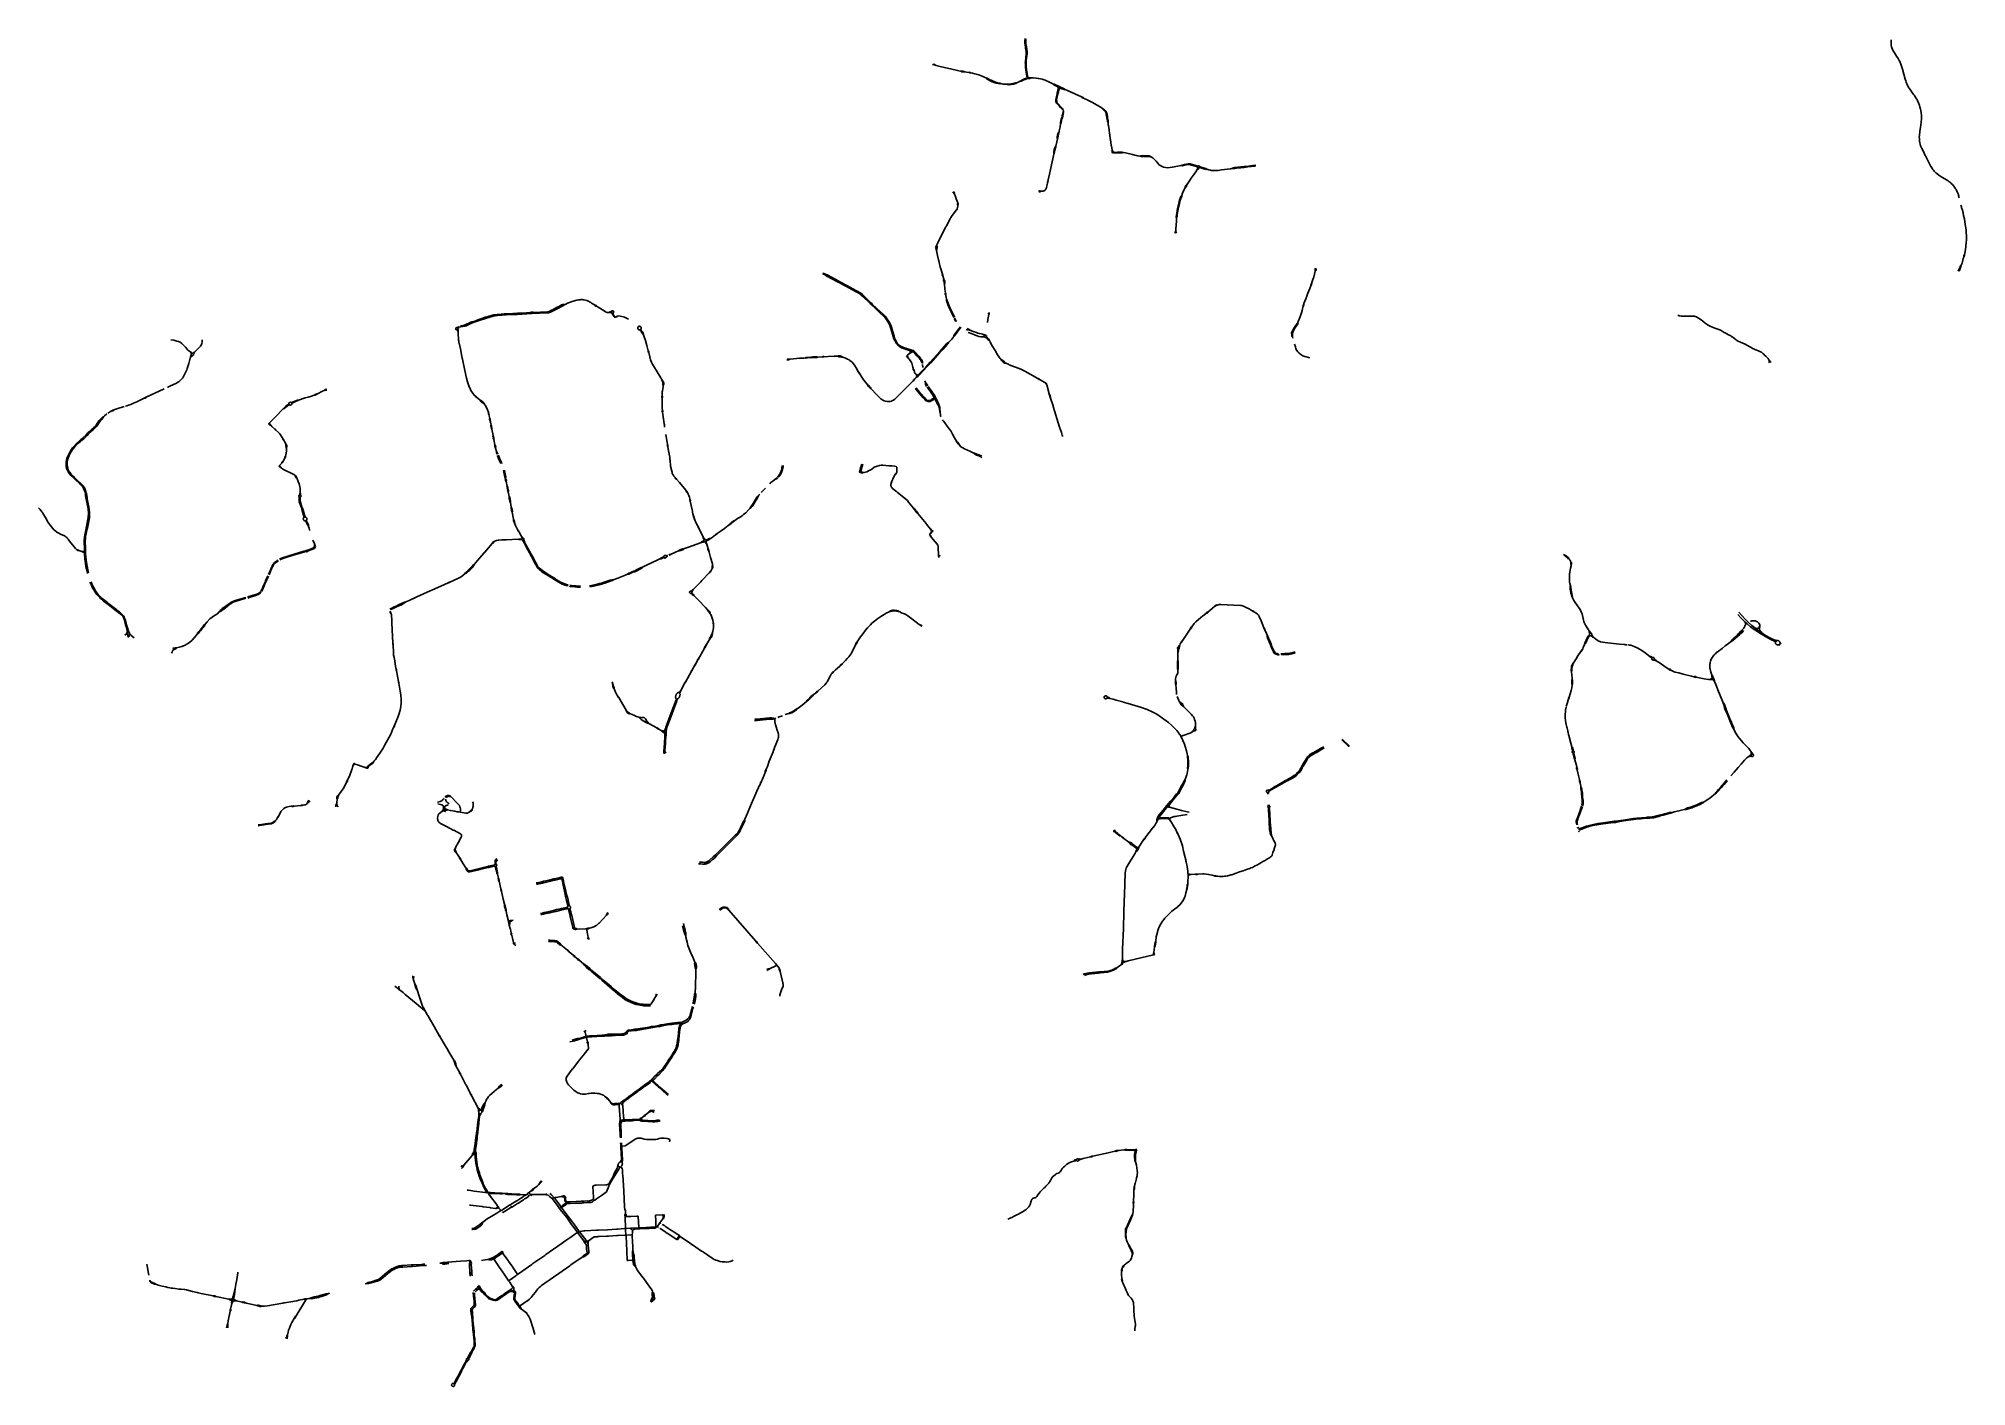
# Model space of a CAD drawing. Header units: inches. Extents: x 25490991 to 25511658, y 6671087 to 6685531.
import ezdxf

# ---------------------------------------------------------------- set-up
doc = ezdxf.new("R2010")
doc.units = ezdxf.units.IN
doc.header["$MEASUREMENT"] = 0

msp = doc.modelspace()

# ---------------------------------------------------------------- hatches: boundary and pattern name
for points in [[(25500583, 6680262), (25500582, 6680263), (25500580, 6680264), (25500578, 6680265), (25500575, 6680266), (25500573, 6680266), (25500570, 6680265), (25500568, 6680264), (25500566, 6680263), (25500564, 6680261), (25500563, 6680258), (25500562, 6680256), (25500562, 6680254), (25500562, 6680251), (25500562, 6680249), (25500563, 6680247), (25500565, 6680245), (25500567, 6680243), (25500569, 6680242), (25500572, 6680241), (25500574, 6680241), (25500577, 6680241), (25500580, 6680242), (25500582, 6680244), (25500584, 6680246), (25500585, 6680248), (25500586, 6680251), (25500587, 6680253), (25500586, 6680255), (25500586, 6680258), (25500584, 6680260), (25500583, 6680262)], [(25495346, 6677275), (25495347, 6677274), (25495348, 6677273), (25495348, 6677272), (25495348, 6677271), (25495349, 6677270), (25495349, 6677268), (25495348, 6677267), (25495348, 6677266), (25495347, 6677265), (25495347, 6677264), (25495346, 6677264), (25495345, 6677263), (25495344, 6677262), (25495342, 6677262), (25495341, 6677262), (25495340, 6677262), (25495339, 6677262), (25495338, 6677262), (25495337, 6677263), (25495336, 6677264), (25495335, 6677264), (25495335, 6677265), (25495334, 6677267), (25495334, 6677268), (25495334, 6677269), (25495334, 6677270), (25495334, 6677271), (25495334, 6677272), (25495334, 6677272), (25495335, 6677273), (25495335, 6677274), (25495336, 6677275), (25495337, 6677276), (25495338, 6677276), (25495339, 6677277), (25495340, 6677277), (25495340, 6677277), (25495341, 6677277), (25495342, 6677277), (25495343, 6677277), (25495344, 6677276), (25495345, 6677276), (25495346, 6677275), (25495346, 6677275)], [(25502590, 6676990), (25502593, 6676989), (25502593, 6676989), (25502595, 6676989), (25502595, 6676988), (25502597, 6676988), (25502598, 6676988), (25502600, 6676988), (25502601, 6676988), (25502602, 6676988), (25502603, 6676987), (25502604, 6676987), (25502605, 6676986), (25502606, 6676985), (25502607, 6676984), (25502607, 6676983), (25502607, 6676982), (25502608, 6676981), (25502608, 6676980), (25502608, 6676979), (25502607, 6676978), (25502607, 6676977), (25502607, 6676976), (25502606, 6676975), (25502605, 6676974), (25502603, 6676973), (25502602, 6676972), (25502600, 6676972), (25502599, 6676971), (25502598, 6676972), (25502597, 6676972), (25502596, 6676972), (25502594, 6676973), (25502593, 6676974), (25502593, 6676975), (25502592, 6676976), (25502592, 6676977), (25502591, 6676977), (25502591, 6676978), (25502590, 6676980), (25502590, 6676981), (25502590, 6676981), (25502590, 6676982), (25502590, 6676982), (25502589, 6676984), (25502589, 6676984), (25502587, 6676986), (25502590, 6676990)]]:
    msp.add_hatch(color=256).paths.add_polyline_path(points, flags=0)

# ---------------------------------------------------------------- linework, layer by layer
for points in [[(25501567, 6685531), (25501564, 6685507), (25501564, 6685484), (25501570, 6685438)], [(25501570, 6685438), (25501581, 6685442)], [(25501570, 6685438), (25501574, 6685436), (25501584, 6685429)], [(25501572, 6685426), (25501570, 6685438)], [(25501581, 6685442), (25501577, 6685432), (25501572, 6685426)], [(25501572, 6685426), (25501584, 6685429)], [(25501572, 6685426), (25501575, 6685417)], [(25501579, 6685372), (25501579, 6685368), (25501575, 6685326), (25501572, 6685290)], [(25501576, 6685529), (25501575, 6685514), (25501574, 6685489), (25501576, 6685466), (25501581, 6685442), (25501584, 6685429)], [(25501575, 6685417), (25501576, 6685412), (25501579, 6685391)], [(25501590, 6685387), (25501579, 6685391)], [(25501579, 6685391), (25501579, 6685372)], [(25501589, 6685371), (25501588, 6685366), (25501584, 6685326), (25501580, 6685290)], [(25501584, 6685429), (25501586, 6685419)], [(25501586, 6685419), (25501590, 6685387)], [(25501590, 6685387), (25501589, 6685371)], [(25510851, 6685517), (25510850, 6685500), (25510850, 6685488), (25510850, 6685474), (25510852, 6685462), (25510856, 6685442), (25510863, 6685422), (25510868, 6685411), (25510873, 6685399), (25510879, 6685389), (25510886, 6685378), (25510908, 6685344), (25510927, 6685316)], [(25500588, 6685248), (25500576, 6685252)], [(25500594, 6685256), (25500584, 6685261)], [(25500599, 6685249), (25500591, 6685247), (25500588, 6685248)], [(25500599, 6685249), (25500594, 6685256)], [(25500656, 6685232), (25500613, 6685244), (25500599, 6685249)], [(25500857, 6685186), (25500829, 6685191), (25500656, 6685232)], [(25500877, 6685182), (25500857, 6685186)], [(25500877, 6685182), (25500890, 6685182), (25500895, 6685182)], [(25500877, 6685182), (25500890, 6685176), (25500895, 6685176)], [(25500895, 6685182), (25500900, 6685181), (25500920, 6685174)], [(25500895, 6685176), (25500902, 6685174)], [(25500902, 6685174), (25500920, 6685174)], [(25500967, 6685168), (25500963, 6685169), (25500939, 6685172), (25500920, 6685174)], [(25500975, 6685169), (25500973, 6685170), (25500967, 6685168)], [(25500974, 6685164), (25500972, 6685164), (25500967, 6685168)], [(25500984, 6685164), (25500978, 6685163), (25500974, 6685164)], [(25500984, 6685164), (25500979, 6685168), (25500975, 6685169)], [(25501030, 6685153), (25501003, 6685160), (25500984, 6685164)], [(25501106, 6685127), (25501070, 6685141), (25501030, 6685153)], [(25501572, 6685290), (25501570, 6685278), (25501569, 6685268)], [(25501578, 6685272), (25501575, 6685270), (25501569, 6685268)], [(25501569, 6685268), (25501576, 6685265), (25501578, 6685262)], [(25501575, 6685196), (25501571, 6685219), (25501570, 6685240), (25501570, 6685257), (25501569, 6685268)], [(25501588, 6685108), (25501586, 6685127), (25501582, 6685153), (25501578, 6685171), (25501575, 6685196)], [(25501583, 6685196), (25501582, 6685205), (25501579, 6685224), (25501577, 6685251), (25501578, 6685262)], [(25501580, 6685290), (25501580, 6685287), (25501578, 6685272)], [(25501578, 6685272), (25501578, 6685262)], [(25501599, 6685111), (25501594, 6685127), (25501589, 6685162), (25501583, 6685196)], [(25510927, 6685316), (25510935, 6685304), (25510939, 6685295), (25510944, 6685286), (25510956, 6685257), (25510964, 6685234), (25510973, 6685204), (25510987, 6685151), (25511003, 6685095)], [(25501145, 6685111), (25501106, 6685127)], [(25501173, 6685100), (25501159, 6685108), (25501145, 6685111)], [(25501169, 6685093), (25501152, 6685104), (25501145, 6685111)], [(25501181, 6685086), (25501169, 6685093)], [(25501190, 6685090), (25501173, 6685100)], [(25501190, 6685090), (25501181, 6685086)], [(25501191, 6685080), (25501181, 6685086)], [(25501190, 6685090), (25501191, 6685080)], [(25501296, 6685053), (25501276, 6685057), (25501262, 6685062), (25501241, 6685068), (25501216, 6685077), (25501202, 6685084), (25501190, 6685090)], [(25501295, 6685046), (25501280, 6685049), (25501257, 6685055), (25501237, 6685061), (25501215, 6685069), (25501191, 6685080)], [(25501307, 6685048), (25501297, 6685046), (25501295, 6685046)], [(25501307, 6685048), (25501298, 6685052), (25501296, 6685053)], [(25501367, 6685042), (25501332, 6685044), (25501307, 6685048)], [(25501385, 6685044), (25501377, 6685044), (25501367, 6685042)], [(25501386, 6685038), (25501378, 6685038), (25501367, 6685042)], [(25501397, 6685044), (25501385, 6685044)], [(25501398, 6685037), (25501386, 6685038)], [(25501477, 6685058), (25501464, 6685056), (25501437, 6685049), (25501419, 6685046), (25501397, 6685044)], [(25501397, 6685044), (25501398, 6685037)], [(25501477, 6685058), (25501467, 6685050), (25501455, 6685045), (25501443, 6685042), (25501419, 6685040), (25501398, 6685037)], [(25501516, 6685073), (25501477, 6685058)], [(25501531, 6685085), (25501521, 6685079), (25501516, 6685073)], [(25501534, 6685078), (25501524, 6685073), (25501516, 6685073)], [(25501588, 6685108), (25501573, 6685104), (25501560, 6685098), (25501546, 6685093), (25501532, 6685085), (25501531, 6685085)], [(25501595, 6685102), (25501582, 6685099), (25501568, 6685094), (25501553, 6685088), (25501534, 6685078)], [(25501599, 6685111), (25501588, 6685108)], [(25501595, 6685102), (25501588, 6685108)], [(25501599, 6685111), (25501595, 6685102)], [(25501610, 6685104), (25501595, 6685102)], [(25501609, 6685111), (25501599, 6685111)], [(25501629, 6685109), (25501618, 6685111), (25501609, 6685111)], [(25501629, 6685109), (25501618, 6685105), (25501610, 6685104)], [(25501706, 6685104), (25501684, 6685108), (25501654, 6685110), (25501635, 6685109), (25501629, 6685109)], [(25501784, 6685084), (25501749, 6685095), (25501714, 6685103), (25501706, 6685104)], [(25501866, 6685045), (25501829, 6685064), (25501784, 6685084)], [(25501878, 6685043), (25501876, 6685044), (25501866, 6685045)], [(25501875, 6685037), (25501866, 6685045)], [(25501925, 6685006), (25501911, 6685017), (25501875, 6685037)], [(25501932, 6685017), (25501878, 6685043)], [(25501911, 6684940), (25501900, 6684892), (25501897, 6684876), (25501896, 6684867), (25501897, 6684860)], [(25501918, 6684938), (25501907, 6684890), (25501905, 6684875), (25501905, 6684870), (25501906, 6684862)], [(25501912, 6684949), (25501911, 6684940)], [(25501923, 6684994), (25501912, 6684949)], [(25501912, 6684949), (25501920, 6684947)], [(25501920, 6684947), (25501918, 6684938)], [(25501931, 6684992), (25501920, 6684947)], [(25501925, 6685006), (25501923, 6684994)], [(25501932, 6685017), (25501925, 6685006)], [(25501933, 6685004), (25501925, 6685006)], [(25501933, 6685004), (25501931, 6684992)], [(25501996, 6684986), (25501985, 6684993), (25501932, 6685017)], [(25501932, 6685017), (25501933, 6685004)], [(25501996, 6684986), (25501986, 6684987), (25501962, 6684994), (25501933, 6685004)], [(25502171, 6684905), (25502028, 6684971), (25501996, 6684986)], [(25511003, 6685095), (25511007, 6685079), (25511012, 6685065), (25511017, 6685054), (25511020, 6685045), (25511027, 6685031), (25511035, 6685015), (25511043, 6685001), (25511054, 6684985), (25511073, 6684958), (25511093, 6684930), (25511104, 6684917), (25511114, 6684901), (25511126, 6684881), (25511134, 6684866), (25511145, 6684841), (25511155, 6684815), (25511160, 6684801), (25511166, 6684775), (25511169, 6684760), (25511173, 6684736), (25511175, 6684706), (25511176, 6684697), (25511176, 6684678), (25511175, 6684666), (25511173, 6684639), (25511168, 6684603), (25511165, 6684580), (25511160, 6684536), (25511155, 6684491), (25511153, 6684474), (25511154, 6684459), (25511154, 6684445), (25511155, 6684433), (25511158, 6684414), (25511162, 6684398), (25511167, 6684382), (25511170, 6684373), (25511180, 6684353), (25511197, 6684322), (25511214, 6684287), (25511220, 6684274)], [(25501897, 6684860), (25501900, 6684850), (25501905, 6684839)], [(25501905, 6684839), (25501912, 6684842)], [(25501948, 6684793), (25501933, 6684809), (25501918, 6684826), (25501905, 6684839)], [(25501906, 6684862), (25501909, 6684851), (25501912, 6684842)], [(25501912, 6684842), (25501923, 6684832), (25501953, 6684797)], [(25501953, 6684787), (25501948, 6684793)], [(25501953, 6684797), (25501959, 6684791)], [(25501953, 6684787), (25501959, 6684791)], [(25501964, 6684776), (25501953, 6684787)], [(25501968, 6684780), (25501959, 6684791)], [(25501977, 6684744), (25501978, 6684752), (25501978, 6684754), (25501974, 6684767), (25501973, 6684770), (25501966, 6684774), (25501964, 6684776)], [(25501973, 6684770), (25501971, 6684777), (25501968, 6684780)], [(25501973, 6684736), (25501970, 6684724)], [(25501973, 6684736), (25501977, 6684744)], [(25501977, 6684744), (25501979, 6684734), (25501976, 6684722)], [(25502183, 6684902), (25502180, 6684904), (25502171, 6684905)], [(25502181, 6684897), (25502177, 6684899), (25502171, 6684905)], [(25502195, 6684894), (25502185, 6684895), (25502181, 6684897)], [(25502195, 6684894), (25502188, 6684900), (25502183, 6684902)], [(25502234, 6684875), (25502195, 6684894)], [(25502246, 6684869), (25502234, 6684875)], [(25502282, 6684848), (25502246, 6684869)], [(25502365, 6684802), (25502282, 6684848)], [(25502376, 6684795), (25502365, 6684802)], [(25502408, 6684773), (25502402, 6684778), (25502396, 6684783), (25502382, 6684792), (25502376, 6684795)], [(25502445, 6684729), (25502439, 6684739), (25502434, 6684749), (25502426, 6684760), (25502417, 6684769), (25502408, 6684773)], [(25502435, 6684732), (25502432, 6684740), (25502428, 6684747), (25502420, 6684756), (25502412, 6684765), (25502408, 6684773)], [(25502445, 6684729), (25502435, 6684732)], [(25502437, 6684723), (25502435, 6684732)], [(25501931, 6684533), (25501925, 6684524), (25501918, 6684508)], [(25501931, 6684533), (25501930, 6684524), (25501926, 6684506)], [(25501948, 6684618), (25501943, 6684586), (25501933, 6684542), (25501931, 6684533)], [(25501948, 6684618), (25501947, 6684632), (25501951, 6684653), (25501955, 6684669)], [(25501962, 6684666), (25501958, 6684652), (25501953, 6684628), (25501948, 6684618)], [(25501958, 6684678), (25501955, 6684669)], [(25501955, 6684669), (25501962, 6684666)], [(25501970, 6684724), (25501965, 6684704), (25501960, 6684683), (25501958, 6684678)], [(25501966, 6684676), (25501962, 6684666)], [(25501976, 6684722), (25501971, 6684702), (25501967, 6684677), (25501966, 6684676)], [(25502437, 6684723), (25502445, 6684729)], [(25502442, 6684692), (25502441, 6684701), (25502438, 6684716), (25502437, 6684723)], [(25502449, 6684692), (25502442, 6684692)], [(25502443, 6684682), (25502442, 6684692)], [(25502456, 6684632), (25502451, 6684641), (25502449, 6684650), (25502443, 6684682)], [(25502449, 6684692), (25502446, 6684716), (25502445, 6684729)], [(25502451, 6684683), (25502449, 6684692)], [(25502456, 6684632), (25502458, 6684643), (25502457, 6684652), (25502451, 6684683)], [(25502457, 6684625), (25502456, 6684632)], [(25502459, 6684612), (25502457, 6684625)], [(25502460, 6684601), (25502459, 6684605), (25502459, 6684612)], [(25502467, 6684552), (25502460, 6684601)], [(25502469, 6684539), (25502467, 6684552)], [(25502471, 6684526), (25502469, 6684539)], [(25502480, 6684464), (25502471, 6684526)], [(25501883, 6684350), (25501880, 6684339), (25501876, 6684324), (25501874, 6684307), (25501876, 6684294)], [(25501890, 6684348), (25501880, 6684301), (25501876, 6684294)], [(25501887, 6684361), (25501883, 6684350)], [(25501890, 6684348), (25501883, 6684350)], [(25501895, 6684377), (25501890, 6684369), (25501887, 6684361)], [(25501894, 6684359), (25501890, 6684348)], [(25501895, 6684377), (25501897, 6684368), (25501894, 6684359)], [(25501913, 6684455), (25501907, 6684426), (25501895, 6684377)], [(25501918, 6684508), (25501915, 6684496), (25501912, 6684480), (25501911, 6684464), (25501913, 6684455)], [(25501926, 6684506), (25501917, 6684463), (25501913, 6684455)], [(25501926, 6684506), (25501918, 6684508)], [(25502480, 6684458), (25502480, 6684464)], [(25502481, 6684451), (25502480, 6684458)], [(25502491, 6684386), (25502481, 6684451)], [(25502492, 6684378), (25502491, 6684386)], [(25502500, 6684340), (25502492, 6684378)], [(25502499, 6684324), (25502498, 6684329), (25502500, 6684340)], [(25502500, 6684315), (25502499, 6684324)], [(25502507, 6684323), (25502505, 6684332), (25502500, 6684340)], [(25502510, 6684314), (25502507, 6684323)], [(25501876, 6684294), (25501840, 6684128), (25501828, 6684078), (25501815, 6684018), (25501812, 6684001)], [(25502500, 6684315), (25502510, 6684314)], [(25502504, 6684305), (25502500, 6684315)], [(25502514, 6684305), (25502500, 6684315)], [(25502504, 6684305), (25502510, 6684314)], [(25502514, 6684305), (25502504, 6684305)], [(25502514, 6684305), (25502510, 6684314)], [(25502519, 6684313), (25502510, 6684314)], [(25502520, 6684305), (25502514, 6684305)], [(25502595, 6684314), (25502583, 6684315), (25502557, 6684314), (25502524, 6684312), (25502519, 6684313)], [(25502596, 6684306), (25502589, 6684306), (25502520, 6684305)], [(25502615, 6684310), (25502604, 6684314), (25502595, 6684314)], [(25502615, 6684310), (25502605, 6684307), (25502596, 6684306)], [(25502757, 6684278), (25502717, 6684288), (25502642, 6684307), (25502622, 6684310), (25502615, 6684310)], [(25502771, 6684275), (25502757, 6684278)], [(25502801, 6684272), (25502778, 6684274), (25502771, 6684275)], [(25502868, 6684276), (25502827, 6684277), (25502812, 6684276), (25502801, 6684272)], [(25502868, 6684268), (25502856, 6684268), (25502827, 6684268), (25502811, 6684267), (25502801, 6684272)], [(25502880, 6684276), (25502868, 6684276)], [(25502883, 6684268), (25502868, 6684268)], [(25502880, 6684276), (25502883, 6684268)], [(25502890, 6684276), (25502880, 6684276)], [(25502890, 6684276), (25502883, 6684268)], [(25502920, 6684263), (25502910, 6684263), (25502897, 6684266), (25502883, 6684268)], [(25502920, 6684263), (25502913, 6684269), (25502899, 6684274), (25502890, 6684276)], [(25503071, 6684149), (25503050, 6684154), (25503037, 6684159), (25503016, 6684172), (25503002, 6684182), (25502989, 6684197), (25502973, 6684216), (25502957, 6684233), (25502940, 6684249), (25502928, 6684258), (25502920, 6684263)], [(25503147, 6684154), (25503145, 6684153), (25503117, 6684149), (25503090, 6684147), (25503071, 6684149)], [(25503239, 6684170), (25503147, 6684154)], [(25503315, 6684188), (25503310, 6684187), (25503296, 6684185), (25503275, 6684181), (25503250, 6684175), (25503239, 6684170)], [(25503316, 6684180), (25503308, 6684180), (25503295, 6684177), (25503267, 6684172), (25503254, 6684169), (25503239, 6684170)], [(25503413, 6684127), (25503396, 6684102), (25503379, 6684077), (25503348, 6684034), (25503322, 6683996), (25503307, 6683974)], [(25503327, 6684189), (25503315, 6684188)], [(25503332, 6684180), (25503320, 6684180), (25503316, 6684180)], [(25503337, 6684188), (25503327, 6684189)], [(25503327, 6684189), (25503332, 6684180)], [(25503337, 6684188), (25503332, 6684180)], [(25503406, 6684159), (25503351, 6684175), (25503347, 6684176), (25503332, 6684180)], [(25503409, 6684167), (25503385, 6684174), (25503337, 6684188), (25503337, 6684188)], [(25503419, 6684152), (25503406, 6684159)], [(25503422, 6684164), (25503409, 6684167)], [(25503416, 6684137), (25503413, 6684127)], [(25503422, 6684133), (25503413, 6684127)], [(25503420, 6684150), (25503417, 6684140), (25503416, 6684137)], [(25503419, 6684152), (25503419, 6684153), (25503419, 6684155), (25503419, 6684157), (25503419, 6684159), (25503420, 6684162), (25503421, 6684163), (25503422, 6684164)], [(25503420, 6684150), (25503420, 6684151), (25503419, 6684152)], [(25503432, 6684145), (25503431, 6684145), (25503428, 6684145), (25503426, 6684146), (25503424, 6684147), (25503422, 6684149), (25503420, 6684150)], [(25503422, 6684164), (25503423, 6684164), (25503425, 6684166), (25503427, 6684166), (25503429, 6684167), (25503431, 6684167), (25503433, 6684167), (25503434, 6684166), (25503435, 6684165)], [(25503432, 6684145), (25503422, 6684133)], [(25503438, 6684149), (25503437, 6684148), (25503435, 6684146), (25503433, 6684145), (25503432, 6684145)], [(25503435, 6684165), (25503436, 6684165), (25503438, 6684164), (25503439, 6684162), (25503439, 6684161), (25503440, 6684160), (25503440, 6684159), (25503441, 6684157)], [(25503441, 6684157), (25503441, 6684157), (25503441, 6684155), (25503440, 6684153), (25503440, 6684151), (25503438, 6684149), (25503438, 6684149)], [(25503450, 6684146), (25503438, 6684149)], [(25503452, 6684153), (25503441, 6684157)], [(25503516, 6684131), (25503503, 6684129), (25503450, 6684146)], [(25503516, 6684131), (25503503, 6684138), (25503452, 6684153)], [(25503536, 6684125), (25503516, 6684131)], [(25503562, 6684119), (25503556, 6684120), (25503536, 6684125)], [(25503671, 6684123), (25503638, 6684118), (25503624, 6684117), (25503599, 6684116), (25503583, 6684116), (25503562, 6684119)], [(25503738, 6684132), (25503671, 6684123)], [(25503773, 6684137), (25503766, 6684136), (25503738, 6684132)], [(25503848, 6684153), (25503813, 6684148), (25503792, 6684144), (25503773, 6684137)], [(25503853, 6684145), (25503814, 6684140), (25503794, 6684138), (25503773, 6684137)], [(25503848, 6684153), (25503858, 6684154)], [(25503853, 6684145), (25503850, 6684148), (25503848, 6684153)], [(25503853, 6684145), (25503856, 6684149), (25503858, 6684154)], [(25503915, 6684151), (25503879, 6684147), (25503853, 6684145)], [(25503914, 6684159), (25503880, 6684155), (25503858, 6684154)], [(25503939, 6684161), (25503914, 6684159)], [(25503935, 6684152), (25503915, 6684151)], [(25504026, 6684165), (25503955, 6684155), (25503935, 6684152)], [(25503939, 6684161), (25503935, 6684152)], [(25504026, 6684172), (25504009, 6684171), (25503982, 6684167), (25503961, 6684163), (25503939, 6684161)], [(25504039, 6684173), (25504026, 6684172)], [(25504038, 6684166), (25504026, 6684165)], [(25511220, 6684274), (25511224, 6684267), (25511256, 6684204), (25511278, 6684162), (25511290, 6684142), (25511296, 6684133), (25511305, 6684122), (25511313, 6684112), (25511324, 6684100), (25511330, 6684093)], [(25501807, 6683980), (25501800, 6683952), (25501797, 6683933), (25501794, 6683925), (25501791, 6683918), (25501784, 6683911), (25501777, 6683904), (25501770, 6683900), (25501766, 6683899), (25501759, 6683897), (25501750, 6683896), (25501742, 6683896)], [(25501806, 6683991), (25501805, 6683987), (25501807, 6683980)], [(25501812, 6684001), (25501807, 6683994), (25501806, 6683991)], [(25501812, 6683989), (25501812, 6683986), (25501807, 6683980)], [(25501812, 6684001), (25501813, 6683993), (25501812, 6683989)], [(25503282, 6683930), (25503274, 6683914), (25503256, 6683875), (25503246, 6683851)], [(25503283, 6683939), (25503281, 6683936), (25503282, 6683930)], [(25503288, 6683936), (25503287, 6683935), (25503282, 6683930)], [(25503292, 6683956), (25503283, 6683939)], [(25503296, 6683950), (25503288, 6683936)], [(25503300, 6683968), (25503292, 6683956)], [(25503292, 6683956), (25503296, 6683955), (25503299, 6683956)], [(25503292, 6683956), (25503295, 6683953), (25503296, 6683950)], [(25503299, 6683956), (25503296, 6683950)], [(25503299, 6683956), (25503305, 6683966)], [(25503307, 6683974), (25503302, 6683971), (25503300, 6683968)], [(25503305, 6683966), (25503306, 6683969), (25503307, 6683974)], [(25511330, 6684093), (25511340, 6684086), (25511361, 6684068), (25511394, 6684047), (25511451, 6684013), (25511462, 6684005), (25511471, 6684000), (25511481, 6683992), (25511490, 6683984), (25511496, 6683979), (25511508, 6683967), (25511523, 6683948), (25511531, 6683939), (25511539, 6683927)], [(25511539, 6683927), (25511542, 6683922), (25511548, 6683913)], [(25511548, 6683913), (25511560, 6683890), (25511566, 6683876), (25511572, 6683861), (25511575, 6683848), (25511581, 6683823)], [(25500800, 6683877), (25500797, 6683882), (25500793, 6683887)], [(25500808, 6683869), (25500804, 6683873), (25500800, 6683877)], [(25500807, 6683880), (25500805, 6683888), (25500804, 6683891)], [(25500808, 6683869), (25500809, 6683874), (25500807, 6683880)], [(25500820, 6683840), (25500809, 6683868), (25500808, 6683869)], [(25500830, 6683815), (25500820, 6683840)], [(25500831, 6683700), (25500829, 6683697), (25500828, 6683691)], [(25500836, 6683697), (25500834, 6683695), (25500828, 6683691)], [(25500846, 6683766), (25500846, 6683771), (25500840, 6683788), (25500830, 6683815)], [(25500840, 6683707), (25500834, 6683704), (25500831, 6683700)], [(25500840, 6683707), (25500838, 6683701), (25500836, 6683697)], [(25500840, 6683707), (25500847, 6683734), (25500847, 6683747)], [(25500846, 6683766), (25500844, 6683761), (25500844, 6683756)], [(25500844, 6683756), (25500844, 6683752), (25500847, 6683747)], [(25500850, 6683756), (25500850, 6683760), (25500846, 6683766)], [(25500847, 6683747), (25500850, 6683752), (25500850, 6683756)], [(25501710, 6683894), (25501725, 6683898)], [(25501717, 6683885), (25501725, 6683889), (25501728, 6683891)], [(25501725, 6683898), (25501730, 6683898), (25501742, 6683896)], [(25501728, 6683891), (25501732, 6683892), (25501742, 6683896)], [(25503224, 6683802), (25503214, 6683768), (25503201, 6683710), (25503189, 6683638)], [(25503231, 6683800), (25503221, 6683765), (25503207, 6683703), (25503198, 6683645)], [(25503226, 6683811), (25503224, 6683802)], [(25503231, 6683824), (25503226, 6683811)], [(25503226, 6683811), (25503236, 6683816)], [(25503246, 6683851), (25503240, 6683844), (25503231, 6683824)], [(25503231, 6683824), (25503236, 6683816)], [(25503236, 6683816), (25503231, 6683800)], [(25503246, 6683851), (25503246, 6683842), (25503236, 6683816)], [(25511600, 6683747), (25511604, 6683728), (25511607, 6683717), (25511614, 6683703), (25511622, 6683667), (25511623, 6683659), (25511627, 6683634), (25511636, 6683598), (25511646, 6683539), (25511650, 6683521), (25511654, 6683482), (25511656, 6683458), (25511658, 6683410), (25511658, 6683369), (25511657, 6683354), (25511652, 6683301), (25511643, 6683250)], [(25500706, 6683491), (25500675, 6683430)], [(25500715, 6683509), (25500706, 6683491)], [(25500725, 6683526), (25500720, 6683518), (25500715, 6683509)], [(25500771, 6683614), (25500763, 6683601), (25500725, 6683526)], [(25500828, 6683691), (25500777, 6683623), (25500771, 6683614)], [(25503183, 6683496), (25503182, 6683470)], [(25503191, 6683609), (25503190, 6683582), (25503185, 6683527), (25503183, 6683496)], [(25503189, 6683638), (25503188, 6683625)], [(25503188, 6683625), (25503188, 6683618), (25503191, 6683609)], [(25503189, 6683638), (25503198, 6683645)], [(25503189, 6683638), (25503198, 6683636)], [(25503196, 6683624), (25503194, 6683617), (25503191, 6683609)], [(25503198, 6683636), (25503196, 6683624)], [(25503198, 6683645), (25503198, 6683636)], [(25500609, 6683287), (25500608, 6683292), (25500609, 6683298)], [(25500615, 6683310), (25500614, 6683306), (25500609, 6683298)], [(25500614, 6683270), (25500609, 6683287)], [(25500620, 6683321), (25500616, 6683315), (25500615, 6683310)], [(25500675, 6683430), (25500631, 6683344), (25500620, 6683321)], [(25500620, 6683321), (25500622, 6683314), (25500621, 6683309)], [(25500620, 6683271), (25500620, 6683280), (25500623, 6683287)], [(25500621, 6683309), (25500623, 6683298)], [(25500623, 6683287), (25500625, 6683292), (25500623, 6683298)], [(25503176, 6683454), (25503173, 6683447)], [(25503182, 6683470), (25503176, 6683457), (25503176, 6683454)], [(25503182, 6683470), (25503188, 6683457), (25503188, 6683454)], [(25503188, 6683454), (25503189, 6683446)], [(25500619, 6683261), (25500615, 6683267), (25500614, 6683270)], [(25500619, 6683261), (25500620, 6683271)], [(25500640, 6683161), (25500629, 6683206), (25500619, 6683261)], [(25500642, 6683151), (25500640, 6683161)], [(25500658, 6683083), (25500642, 6683151)], [(25500660, 6683075), (25500658, 6683083)], [(25511592, 6683088), (25511586, 6683073), (25511575, 6683048), (25511571, 6683038)], [(25511601, 6683099), (25511595, 6683094), (25511592, 6683088)], [(25511599, 6683087), (25511595, 6683077), (25511593, 6683070)], [(25511601, 6683099), (25511601, 6683092), (25511599, 6683087)], [(25511630, 6683190), (25511628, 6683182), (25511625, 6683175), (25511620, 6683157), (25511615, 6683139), (25511611, 6683124), (25511607, 6683111), (25511603, 6683103), (25511601, 6683099)], [(25511630, 6683202), (25511629, 6683196), (25511630, 6683190)], [(25511636, 6683213), (25511632, 6683209), (25511630, 6683202)], [(25511635, 6683200), (25511634, 6683195), (25511630, 6683190)], [(25511636, 6683213), (25511638, 6683208), (25511635, 6683200)], [(25511643, 6683250), (25511636, 6683213)], [(25499407, 6683008), (25499396, 6683013)], [(25499411, 6683014), (25499401, 6683019)], [(25499564, 6682921), (25499443, 6682984), (25499427, 6682995), (25499417, 6683003), (25499407, 6683008)], [(25499570, 6682931), (25499444, 6682999), (25499418, 6683010), (25499411, 6683014)], [(25499574, 6682916), (25499564, 6682921)], [(25499580, 6682926), (25499570, 6682931)], [(25499574, 6682916), (25499580, 6682926)], [(25499574, 6682916), (25499588, 6682922)], [(25499592, 6682906), (25499574, 6682916)], [(25499588, 6682922), (25499580, 6682926)], [(25499597, 6682917), (25499588, 6682922)], [(25499692, 6682853), (25499592, 6682906)], [(25499697, 6682863), (25499597, 6682917)], [(25500680, 6683007), (25500660, 6683075)], [(25500679, 6682995), (25500678, 6682998), (25500680, 6683007)], [(25500685, 6682987), (25500680, 6682991), (25500679, 6682995)], [(25500685, 6682997), (25500684, 6683001), (25500680, 6683007)], [(25500685, 6682987), (25500686, 6682993), (25500685, 6682997)], [(25500695, 6682952), (25500685, 6682987)], [(25500694, 6682943), (25500694, 6682945), (25500695, 6682952)], [(25500696, 6682932), (25500694, 6682943)], [(25500701, 6682944), (25500700, 6682947), (25500695, 6682952)], [(25500698, 6682924), (25500696, 6682932)], [(25500705, 6682932), (25500696, 6682932)], [(25500705, 6682932), (25500702, 6682928), (25500698, 6682924)], [(25500699, 6682911), (25500698, 6682924)], [(25500704, 6682902), (25500700, 6682909), (25500699, 6682911)], [(25500705, 6682932), (25500701, 6682944)], [(25500704, 6682902), (25500707, 6682910), (25500707, 6682912)], [(25500713, 6682802), (25500708, 6682845), (25500704, 6682902)], [(25500707, 6682912), (25500705, 6682932)], [(25504629, 6682883), (25504619, 6682853), (25504609, 6682828), (25504598, 6682802), (25504586, 6682770), (25504575, 6682741), (25504557, 6682693), (25504554, 6682683)], [(25504631, 6682897), (25504630, 6682892), (25504629, 6682883)], [(25504638, 6682895), (25504636, 6682890), (25504629, 6682883)], [(25504638, 6682904), (25504633, 6682900), (25504631, 6682897)], [(25504678, 6683037), (25504661, 6682974), (25504658, 6682966), (25504652, 6682948), (25504645, 6682927), (25504638, 6682904)], [(25504638, 6682904), (25504639, 6682898), (25504638, 6682895)], [(25504678, 6683058), (25504677, 6683047), (25504678, 6683037)], [(25504678, 6683071), (25504678, 6683058)], [(25504687, 6683056), (25504684, 6683046), (25504678, 6683037)], [(25504689, 6683067), (25504687, 6683056)], [(25511593, 6683070), (25511591, 6683068), (25511588, 6683058), (25511581, 6683037)], [(25496123, 6682586), (25496125, 6682587), (25496140, 6682587), (25496169, 6682588), (25496200, 6682590), (25496221, 6682591), (25496228, 6682591), (25496234, 6682592), (25496243, 6682593), (25496258, 6682595), (25496265, 6682597), (25496270, 6682597), (25496277, 6682598), (25496284, 6682598), (25496291, 6682598), (25496299, 6682597), (25496306, 6682596), (25496313, 6682596), (25496321, 6682596), (25496333, 6682596), (25496373, 6682598), (25496414, 6682600), (25496437, 6682601), (25496443, 6682601), (25496448, 6682602), (25496454, 6682603), (25496459, 6682604), (25496464, 6682606), (25496474, 6682609), (25496490, 6682619), (25496504, 6682626), (25496519, 6682634), (25496534, 6682642), (25496545, 6682649), (25496563, 6682658), (25496576, 6682665), (25496587, 6682671), (25496592, 6682672), (25496596, 6682672), (25496600, 6682672), (25496603, 6682671), (25496607, 6682670), (25496610, 6682669), (25496611, 6682668)], [(25496637, 6682682), (25496551, 6682634)], [(25496587, 6682671), (25496595, 6682676), (25496597, 6682678), (25496600, 6682679), (25496603, 6682679), (25496607, 6682680), (25496613, 6682680), (25496623, 6682681), (25496627, 6682681), (25496637, 6682682)], [(25496645, 6682686), (25496637, 6682682)], [(25496797, 6682733), (25496790, 6682733), (25496780, 6682731), (25496763, 6682728), (25496723, 6682717), (25496701, 6682710), (25496683, 6682704), (25496663, 6682695), (25496645, 6682686)], [(25496950, 6682678), (25496920, 6682697), (25496913, 6682702), (25496899, 6682710), (25496888, 6682716), (25496875, 6682722), (25496868, 6682725), (25496853, 6682728), (25496840, 6682731), (25496829, 6682733), (25496818, 6682734), (25496808, 6682734), (25496797, 6682733)], [(25496965, 6682664), (25496955, 6682671), (25496950, 6682678)], [(25496968, 6682669), (25496958, 6682676), (25496950, 6682678)], [(25496978, 6682660), (25496969, 6682662), (25496965, 6682664)], [(25496978, 6682660), (25496973, 6682665), (25496968, 6682669)], [(25499702, 6682847), (25499692, 6682853)], [(25499714, 6682854), (25499697, 6682863)], [(25499714, 6682854), (25499702, 6682847)], [(25499899, 6682700), (25499829, 6682766), (25499807, 6682786), (25499797, 6682795), (25499785, 6682802), (25499769, 6682811), (25499702, 6682847)], [(25499906, 6682708), (25499838, 6682774), (25499821, 6682791), (25499807, 6682802), (25499793, 6682811), (25499783, 6682818), (25499766, 6682825), (25499714, 6682854)], [(25499907, 6682692), (25499899, 6682700)], [(25499914, 6682700), (25499906, 6682708)], [(25499919, 6682695), (25499907, 6682692)], [(25499913, 6682687), (25499907, 6682692)], [(25499913, 6682687), (25499914, 6682700)], [(25499921, 6682679), (25499913, 6682687)], [(25499919, 6682695), (25499914, 6682700)], [(25499929, 6682686), (25499919, 6682695)], [(25500081, 6682520), (25500079, 6682524), (25500067, 6682538), (25500053, 6682553), (25500011, 6682593), (25499959, 6682641), (25499921, 6682679)], [(25500090, 6682526), (25500080, 6682539), (25500067, 6682556), (25500048, 6682575), (25499979, 6682640), (25499929, 6682686)], [(25500712, 6682789), (25500711, 6682792), (25500713, 6682802)], [(25500717, 6682778), (25500713, 6682785), (25500712, 6682789)], [(25500718, 6682790), (25500717, 6682794), (25500713, 6682802)], [(25500717, 6682778), (25500719, 6682785), (25500718, 6682790)], [(25500726, 6682737), (25500720, 6682761), (25500717, 6682778)], [(25500726, 6682723), (25500725, 6682727), (25500726, 6682737)], [(25500733, 6682725), (25500732, 6682730), (25500726, 6682737)], [(25500729, 6682714), (25500726, 6682723)], [(25500737, 6682712), (25500732, 6682714), (25500729, 6682714)], [(25500731, 6682703), (25500729, 6682714)], [(25500731, 6682703), (25500735, 6682707), (25500737, 6682712)], [(25500736, 6682692), (25500731, 6682703)], [(25500737, 6682712), (25500733, 6682725)], [(25500774, 6682602), (25500751, 6682654), (25500736, 6682692)], [(25500744, 6682695), (25500737, 6682712)], [(25500781, 6682605), (25500758, 6682658), (25500744, 6682695)], [(25504548, 6682673), (25504547, 6682669), (25504548, 6682661)], [(25504554, 6682683), (25504549, 6682677), (25504548, 6682673)], [(25504554, 6682671), (25504553, 6682667), (25504548, 6682661)], [(25504554, 6682683), (25504555, 6682675), (25504554, 6682671)], [(25495594, 6682462), (25495579, 6682454), (25495563, 6682450), (25495517, 6682441), (25495502, 6682439), (25495499, 6682436), (25495494, 6682433), (25495489, 6682430), (25495486, 6682427)], [(25495516, 6682454), (25495539, 6682458), (25495555, 6682461), (25495560, 6682463), (25495566, 6682464), (25495572, 6682467), (25495586, 6682473), (25495589, 6682474)], [(25495589, 6682474), (25495592, 6682476), (25495601, 6682480), (25495607, 6682483), (25495611, 6682485), (25495616, 6682487), (25495618, 6682489), (25495622, 6682490), (25495627, 6682491), (25495636, 6682494), (25495645, 6682496), (25495659, 6682501), (25495679, 6682508), (25495701, 6682516), (25495723, 6682525), (25495754, 6682536), (25495757, 6682537)], [(25495594, 6682462), (25495589, 6682474)], [(25495761, 6682525), (25495757, 6682524), (25495652, 6682487), (25495620, 6682475), (25495596, 6682463), (25495594, 6682462)], [(25495757, 6682537), (25495761, 6682538), (25495778, 6682544), (25495787, 6682547), (25495801, 6682551), (25495820, 6682557), (25495846, 6682564), (25495850, 6682565)], [(25495761, 6682525), (25495757, 6682537)], [(25495792, 6682535), (25495761, 6682525)], [(25495854, 6682554), (25495829, 6682547), (25495792, 6682535)], [(25495850, 6682565), (25495854, 6682566), (25495867, 6682569), (25495873, 6682569), (25495885, 6682571), (25495909, 6682573), (25495931, 6682576), (25495950, 6682578), (25495958, 6682578), (25495969, 6682579), (25495982, 6682580), (25495996, 6682581), (25496018, 6682582), (25496032, 6682582), (25496049, 6682583), (25496075, 6682584), (25496095, 6682585), (25496120, 6682586), (25496123, 6682586)], [(25495854, 6682554), (25495850, 6682565)], [(25495988, 6682570), (25495959, 6682568), (25495936, 6682566), (25495888, 6682560), (25495866, 6682556), (25495854, 6682554)], [(25496123, 6682576), (25496004, 6682571), (25495988, 6682570)], [(25496123, 6682576), (25496123, 6682586)], [(25496280, 6682584), (25496123, 6682576)], [(25496537, 6682627), (25496480, 6682598), (25496468, 6682594), (25496458, 6682592), (25496446, 6682591), (25496280, 6682584)], [(25496280, 6682584), (25496280, 6682589), (25496280, 6682598)], [(25496551, 6682634), (25496537, 6682627)], [(25497103, 6682597), (25497088, 6682597), (25497077, 6682600), (25497064, 6682607), (25496978, 6682660)], [(25497117, 6682602), (25497111, 6682600), (25497103, 6682597)], [(25497118, 6682594), (25497110, 6682594), (25497103, 6682597)], [(25497131, 6682608), (25497117, 6682602)], [(25497131, 6682595), (25497118, 6682594)], [(25497131, 6682595), (25497130, 6682597), (25497130, 6682599), (25497130, 6682602), (25497130, 6682603), (25497130, 6682605), (25497131, 6682607), (25497131, 6682608)], [(25497131, 6682608), (25497132, 6682609), (25497134, 6682610), (25497135, 6682612), (25497137, 6682613), (25497137, 6682613)], [(25497137, 6682588), (25497136, 6682589), (25497134, 6682591), (25497132, 6682593), (25497131, 6682595), (25497131, 6682595)], [(25497137, 6682613), (25497139, 6682614), (25497141, 6682614), (25497142, 6682614), (25497144, 6682614), (25497147, 6682614), (25497148, 6682613)], [(25497151, 6682590), (25497150, 6682589), (25497149, 6682588), (25497147, 6682588), (25497145, 6682587), (25497143, 6682587), (25497141, 6682587), (25497138, 6682588), (25497137, 6682588)], [(25497146, 6682575), (25497137, 6682588)], [(25497173, 6682543), (25497166, 6682545), (25497159, 6682553), (25497153, 6682561), (25497146, 6682575)], [(25497148, 6682613), (25497149, 6682613), (25497151, 6682612), (25497152, 6682611), (25497154, 6682609), (25497155, 6682608), (25497155, 6682608)], [(25497156, 6682597), (25497156, 6682596), (25497155, 6682594), (25497153, 6682592), (25497152, 6682590), (25497151, 6682590)], [(25497151, 6682590), (25497153, 6682577)], [(25497153, 6682577), (25497158, 6682564), (25497166, 6682555), (25497178, 6682546)], [(25497155, 6682608), (25497156, 6682606), (25497156, 6682604), (25497157, 6682602), (25497157, 6682600), (25497156, 6682598), (25497156, 6682597)], [(25497178, 6682546), (25497173, 6682543)], [(25497199, 6682557), (25497192, 6682557), (25497182, 6682550), (25497178, 6682546)], [(25497199, 6682557), (25497196, 6682552), (25497188, 6682548), (25497178, 6682546)], [(25497314, 6682526), (25497293, 6682536), (25497272, 6682544), (25497244, 6682553), (25497226, 6682558), (25497213, 6682559), (25497199, 6682557)], [(25500093, 6682504), (25500081, 6682520)], [(25500101, 6682510), (25500090, 6682526)], [(25500101, 6682510), (25500093, 6682504)], [(25500104, 6682484), (25500093, 6682504)], [(25500112, 6682489), (25500101, 6682510)], [(25500112, 6682489), (25500104, 6682484)], [(25500121, 6682445), (25500118, 6682455), (25500104, 6682484)], [(25500131, 6682449), (25500112, 6682489)], [(25500774, 6682602), (25500781, 6682605)], [(25500803, 6682541), (25500775, 6682600), (25500774, 6682603)], [(25500810, 6682545), (25500781, 6682605)], [(25500814, 6682518), (25500807, 6682533)], [(25500819, 6682526), (25500814, 6682537)], [(25500814, 6682518), (25500819, 6682526)], [(25500814, 6682518), (25500823, 6682517)], [(25500825, 6682499), (25500814, 6682518)], [(25500823, 6682517), (25500819, 6682526)], [(25500830, 6682501), (25500823, 6682517)], [(25501179, 6682575), (25501176, 6682556), (25501169, 6682520), (25501163, 6682489)], [(25501174, 6682584), (25501170, 6682592)], [(25501179, 6682575), (25501175, 6682582), (25501174, 6682584)], [(25501179, 6682575), (25501181, 6682581), (25501182, 6682586)], [(25501182, 6682586), (25501183, 6682596)], [(25504491, 6682487), (25504485, 6682481), (25504483, 6682478), (25504453, 6682431), (25504441, 6682412), (25504436, 6682403)], [(25504485, 6682464), (25504460, 6682427), (25504448, 6682408), (25504443, 6682399)], [(25504491, 6682487), (25504491, 6682476), (25504485, 6682464)], [(25504545, 6682652), (25504536, 6682618), (25504529, 6682591), (25504512, 6682541), (25504496, 6682498), (25504491, 6682487)], [(25504548, 6682661), (25504545, 6682652)], [(25508565, 6682566), (25508571, 6682563), (25508582, 6682560), (25508600, 6682558), (25508623, 6682556), (25508647, 6682556), (25508667, 6682557), (25508698, 6682558), (25508712, 6682558), (25508718, 6682558), (25508725, 6682558), (25508733, 6682556), (25508742, 6682555), (25508750, 6682553), (25508763, 6682548), (25508780, 6682540)], [(25508780, 6682540), (25508787, 6682536), (25508813, 6682517), (25508833, 6682502), (25508857, 6682483), (25508878, 6682468), (25508884, 6682464), (25508898, 6682455), (25508911, 6682448), (25508924, 6682443), (25508936, 6682438), (25508961, 6682428), (25509003, 6682413), (25509009, 6682411), (25509014, 6682409), (25509028, 6682402), (25509041, 6682395), (25509060, 6682383), (25509073, 6682376), (25509089, 6682367), (25509106, 6682358), (25509120, 6682351), (25509133, 6682345), (25509141, 6682340), (25509148, 6682335), (25509159, 6682326), (25509171, 6682316), (25509190, 6682301), (25509197, 6682297), (25509204, 6682292), (25509220, 6682285), (25509238, 6682278), (25509260, 6682268), (25509285, 6682256), (25509305, 6682245), (25509335, 6682228), (25509350, 6682220), (25509371, 6682208), (25509380, 6682205), (25509390, 6682200), (25509399, 6682197), (25509419, 6682190), (25509429, 6682186), (25509437, 6682183), (25509445, 6682179), (25509452, 6682175), (25509460, 6682169), (25509474, 6682157), (25509485, 6682148), (25509495, 6682139), (25509509, 6682126), (25509521, 6682114), (25509532, 6682102), (25509541, 6682088), (25509546, 6682079)], [(25492583, 6682201), (25492565, 6682225), (25492546, 6682246), (25492526, 6682264), (25492509, 6682276), (25492493, 6682284), (25492475, 6682290), (25492441, 6682299), (25492410, 6682304)], [(25492743, 6682264), (25492738, 6682251), (25492727, 6682236), (25492711, 6682217), (25492663, 6682171)], [(25492745, 6682303), (25492746, 6682293), (25492745, 6682279), (25492743, 6682264)], [(25495481, 6682433), (25495480, 6682433), (25495479, 6682433), (25495476, 6682434), (25495474, 6682434), (25495472, 6682434), (25495471, 6682433), (25495469, 6682432), (25495467, 6682431), (25495466, 6682430), (25495465, 6682428), (25495464, 6682426), (25495463, 6682424), (25495463, 6682423), (25495463, 6682421), (25495463, 6682419), (25495464, 6682417), (25495465, 6682416), (25495465, 6682414), (25495467, 6682413), (25495468, 6682412), (25495470, 6682411), (25495472, 6682410), (25495473, 6682410), (25495475, 6682409), (25495477, 6682410), (25495479, 6682410), (25495481, 6682411)], [(25495502, 6682439), (25495497, 6682441), (25495495, 6682441), (25495492, 6682440), (25495489, 6682439), (25495486, 6682438), (25495484, 6682436), (25495482, 6682435), (25495481, 6682433)], [(25495486, 6682427), (25495485, 6682428), (25495484, 6682430), (25495483, 6682431), (25495481, 6682432), (25495481, 6682433)], [(25495481, 6682411), (25495481, 6682411), (25495483, 6682412), (25495484, 6682413), (25495485, 6682415), (25495486, 6682417)], [(25495493, 6682316), (25495490, 6682359), (25495489, 6682392), (25495486, 6682395), (25495485, 6682398), (25495484, 6682401), (25495481, 6682411)], [(25495486, 6682417), (25495486, 6682417), (25495487, 6682418), (25495487, 6682421), (25495487, 6682423), (25495487, 6682425), (25495486, 6682427), (25495486, 6682427)], [(25495489, 6682392), (25495489, 6682392), (25495491, 6682396), (25495490, 6682399), (25495490, 6682403), (25495490, 6682406), (25495486, 6682417)], [(25495494, 6682300), (25495493, 6682316)], [(25495496, 6682289), (25495494, 6682300)], [(25495513, 6682208), (25495497, 6682280), (25495496, 6682289)], [(25497416, 6682421), (25497415, 6682422), (25497415, 6682424), (25497414, 6682426), (25497414, 6682427), (25497414, 6682429), (25497414, 6682431), (25497414, 6682434), (25497414, 6682436), (25497415, 6682438), (25497416, 6682440), (25497418, 6682442), (25497419, 6682443), (25497420, 6682444)], [(25497430, 6682411), (25497429, 6682411), (25497426, 6682412), (25497424, 6682413), (25497421, 6682414), (25497420, 6682416), (25497418, 6682418), (25497417, 6682419), (25497416, 6682421)], [(25497420, 6682444), (25497421, 6682445), (25497423, 6682446), (25497425, 6682447), (25497427, 6682448), (25497429, 6682449), (25497431, 6682449), (25497433, 6682449), (25497434, 6682449), (25497436, 6682449)], [(25497459, 6682379), (25497450, 6682394), (25497444, 6682401), (25497429, 6682411)], [(25497447, 6682417), (25497446, 6682416), (25497445, 6682415), (25497442, 6682413), (25497440, 6682412), (25497437, 6682411), (25497434, 6682411), (25497431, 6682411), (25497430, 6682411)], [(25497436, 6682449), (25497437, 6682449), (25497439, 6682448), (25497441, 6682447), (25497442, 6682446), (25497444, 6682445), (25497446, 6682444), (25497448, 6682442), (25497448, 6682442)], [(25497452, 6682428), (25497452, 6682427), (25497451, 6682424), (25497450, 6682422), (25497449, 6682420), (25497448, 6682418), (25497447, 6682417)], [(25497464, 6682387), (25497456, 6682399), (25497450, 6682407), (25497447, 6682417)], [(25497448, 6682442), (25497449, 6682440), (25497450, 6682438), (25497451, 6682436), (25497452, 6682434), (25497452, 6682432), (25497452, 6682429), (25497452, 6682428)], [(25497459, 6682379), (25497462, 6682384), (25497464, 6682387)], [(25497469, 6682365), (25497466, 6682369), (25497459, 6682379)], [(25497475, 6682368), (25497472, 6682372), (25497468, 6682380), (25497464, 6682387)], [(25497477, 6682357), (25497470, 6682363), (25497469, 6682365)], [(25497477, 6682357), (25497476, 6682365), (25497475, 6682368)], [(25497527, 6682186), (25497513, 6682242), (25497499, 6682295), (25497485, 6682336), (25497477, 6682357)], [(25500126, 6682434), (25500121, 6682445)], [(25500135, 6682438), (25500126, 6682434)], [(25500152, 6682340), (25500139, 6682388), (25500126, 6682434)], [(25500135, 6682438), (25500131, 6682449)], [(25500162, 6682343), (25500150, 6682389), (25500135, 6682438)], [(25500187, 6682264), (25500169, 6682294), (25500160, 6682312), (25500152, 6682340)], [(25500197, 6682267), (25500180, 6682295), (25500174, 6682306), (25500171, 6682313), (25500168, 6682323), (25500162, 6682343)], [(25500187, 6682264), (25500197, 6682267)], [(25500195, 6682255), (25500187, 6682264)], [(25500285, 6682203), (25500264, 6682209), (25500250, 6682215), (25500238, 6682221), (25500225, 6682229), (25500214, 6682237), (25500203, 6682246), (25500196, 6682253), (25500195, 6682255)], [(25500202, 6682261), (25500197, 6682267)], [(25500287, 6682212), (25500265, 6682219), (25500250, 6682226), (25500238, 6682232), (25500227, 6682239), (25500217, 6682247), (25500208, 6682255), (25500202, 6682261)], [(25500726, 6682259), (25500655, 6682180)], [(25500731, 6682253), (25500684, 6682198), (25500661, 6682174)], [(25500746, 6682273), (25500739, 6682271), (25500726, 6682259)], [(25500726, 6682259), (25500731, 6682253)], [(25500746, 6682273), (25500742, 6682265), (25500731, 6682253)], [(25500803, 6682339), (25500782, 6682311), (25500765, 6682292), (25500746, 6682273)], [(25500833, 6682388), (25500815, 6682365), (25500805, 6682349), (25500803, 6682339)], [(25500803, 6682339), (25500811, 6682346), (25500839, 6682384)], [(25500874, 6682442), (25500833, 6682388)], [(25500833, 6682388), (25500839, 6682384)], [(25500880, 6682437), (25500839, 6682384)], [(25500935, 6682414), (25500945, 6682411)], [(25500945, 6682425), (25500952, 6682421)], [(25500945, 6682411), (25500947, 6682411), (25500959, 6682409), (25500971, 6682407), (25500978, 6682406)], [(25500952, 6682421), (25500959, 6682416), (25500978, 6682406)], [(25501123, 6682336), (25501119, 6682336), (25501107, 6682335), (25501092, 6682336), (25501072, 6682340), (25501055, 6682346), (25501007, 6682362), (25500972, 6682376), (25500956, 6682382)], [(25500978, 6682406), (25501000, 6682397), (25501023, 6682389), (25501045, 6682380), (25501061, 6682375)], [(25501061, 6682375), (25501075, 6682372), (25501098, 6682366), (25501111, 6682363), (25501118, 6682361)], [(25501118, 6682361), (25501126, 6682360), (25501132, 6682358)], [(25501118, 6682361), (25501123, 6682356), (25501128, 6682353)], [(25501131, 6682337), (25501123, 6682336)], [(25501128, 6682353), (25501129, 6682352), (25501133, 6682346)], [(25501133, 6682346), (25501133, 6682346), (25501132, 6682344), (25501131, 6682342), (25501131, 6682340), (25501131, 6682339), (25501131, 6682337)], [(25501131, 6682337), (25501131, 6682337), (25501132, 6682335), (25501132, 6682334), (25501133, 6682333), (25501134, 6682332), (25501135, 6682331), (25501136, 6682330), (25501138, 6682329), (25501139, 6682328), (25501141, 6682328), (25501143, 6682328), (25501145, 6682328), (25501147, 6682329), (25501148, 6682329)], [(25501132, 6682358), (25501138, 6682355), (25501141, 6682352)], [(25501141, 6682352), (25501140, 6682352), (25501138, 6682351), (25501137, 6682350), (25501135, 6682349), (25501134, 6682348), (25501133, 6682346)], [(25501153, 6682334), (25501154, 6682335), (25501154, 6682337), (25501155, 6682339), (25501155, 6682342), (25501154, 6682344), (25501153, 6682346), (25501152, 6682348), (25501150, 6682349), (25501148, 6682351), (25501147, 6682351), (25501144, 6682352), (25501143, 6682352), (25501141, 6682352)], [(25501148, 6682329), (25501148, 6682329), (25501149, 6682330), (25501151, 6682331), (25501152, 6682332), (25501153, 6682334), (25501153, 6682334)], [(25501148, 6682329), (25501153, 6682324)], [(25501158, 6682329), (25501153, 6682334)], [(25501153, 6682324), (25501159, 6682318), (25501172, 6682302), (25501181, 6682292), (25501186, 6682289)], [(25501186, 6682289), (25501186, 6682295), (25501180, 6682305), (25501175, 6682313), (25501164, 6682323), (25501158, 6682329)], [(25501215, 6682239), (25501201, 6682263), (25501191, 6682280), (25501186, 6682289)], [(25504428, 6682388), (25504424, 6682377)], [(25504437, 6682382), (25504424, 6682377)], [(25504434, 6682334), (25504429, 6682340), (25504428, 6682346), (25504426, 6682355), (25504424, 6682377)], [(25504436, 6682403), (25504428, 6682388)], [(25504437, 6682382), (25504428, 6682388)], [(25504434, 6682334), (25504435, 6682343), (25504434, 6682352), (25504434, 6682362), (25504435, 6682372), (25504437, 6682382)], [(25504438, 6682321), (25504434, 6682334)], [(25504443, 6682399), (25504440, 6682392), (25504437, 6682382)], [(25504620, 6682109), (25504566, 6682124), (25504545, 6682132), (25504524, 6682144), (25504504, 6682159), (25504490, 6682175), (25504480, 6682190), (25504471, 6682207), (25504465, 6682226), (25504456, 6682258)], [(25492601, 6682049), (25492585, 6681994), (25492581, 6681981), (25492572, 6681960), (25492537, 6681894)], [(25492623, 6682170), (25492591, 6682193), (25492583, 6682201)], [(25492620, 6682114), (25492618, 6682108), (25492613, 6682092), (25492605, 6682065), (25492601, 6682049)], [(25492623, 6682129), (25492620, 6682123), (25492620, 6682114)], [(25492630, 6682125), (25492626, 6682120), (25492620, 6682114)], [(25492639, 6682159), (25492631, 6682166), (25492623, 6682170)], [(25492630, 6682154), (25492623, 6682170)], [(25492628, 6682144), (25492623, 6682129)], [(25492628, 6682144), (25492628, 6682144), (25492628, 6682146), (25492628, 6682147), (25492628, 6682149), (25492629, 6682151), (25492629, 6682152), (25492630, 6682153), (25492630, 6682154)], [(25492637, 6682135), (25492635, 6682136), (25492634, 6682137), (25492632, 6682138), (25492631, 6682139), (25492630, 6682140), (25492629, 6682141), (25492629, 6682143), (25492628, 6682144)], [(25492630, 6682154), (25492630, 6682155), (25492631, 6682156), (25492632, 6682157), (25492633, 6682157), (25492635, 6682158), (25492636, 6682159), (25492638, 6682159), (25492639, 6682159)], [(25492637, 6682135), (25492630, 6682125)], [(25492652, 6682151), (25492653, 6682151), (25492653, 6682149), (25492653, 6682148), (25492653, 6682146), (25492653, 6682145), (25492653, 6682143), (25492652, 6682142), (25492651, 6682141), (25492651, 6682140), (25492650, 6682138), (25492648, 6682137), (25492647, 6682136), (25492645, 6682135), (25492643, 6682135), (25492641, 6682135), (25492639, 6682135), (25492637, 6682135), (25492637, 6682135)], [(25492637, 6682135), (25492637, 6682135)], [(25492639, 6682159), (25492639, 6682159), (25492641, 6682160), (25492642, 6682159), (25492643, 6682159), (25492645, 6682159), (25492646, 6682158)], [(25492663, 6682171), (25492656, 6682167), (25492646, 6682158)], [(25492646, 6682158), (25492646, 6682158), (25492648, 6682157), (25492649, 6682156), (25492650, 6682155), (25492651, 6682153), (25492652, 6682152), (25492652, 6682151)], [(25492663, 6682171), (25492661, 6682163), (25492652, 6682151)], [(25495530, 6682125), (25495513, 6682208)], [(25495533, 6682108), (25495530, 6682125)], [(25495536, 6682094), (25495533, 6682108)], [(25495561, 6681974), (25495536, 6682094)], [(25497527, 6682175), (25497526, 6682180), (25497527, 6682186)], [(25497532, 6682176), (25497531, 6682182), (25497527, 6682186)], [(25497532, 6682167), (25497528, 6682172), (25497527, 6682175)], [(25497532, 6682167), (25497533, 6682173), (25497532, 6682176)], [(25497562, 6682063), (25497552, 6682090), (25497544, 6682119), (25497532, 6682167)], [(25497567, 6682052), (25497562, 6682063)], [(25497573, 6682042), (25497567, 6682052)], [(25499029, 6682089), (25499014, 6682088)], [(25499028, 6682096), (25499016, 6682096)], [(25499045, 6682094), (25499033, 6682096), (25499028, 6682096)], [(25499045, 6682094), (25499035, 6682090), (25499029, 6682089)], [(25499116, 6682102), (25499086, 6682098), (25499045, 6682094)], [(25499214, 6682110), (25499194, 6682108), (25499149, 6682105), (25499116, 6682102)], [(25499242, 6682112), (25499231, 6682115), (25499220, 6682114), (25499214, 6682110)], [(25499242, 6682112), (25499232, 6682109), (25499221, 6682108), (25499214, 6682110)], [(25499250, 6682112), (25499242, 6682112)], [(25499267, 6682113), (25499250, 6682112)], [(25499291, 6682119), (25499275, 6682117), (25499267, 6682113)], [(25499292, 6682112), (25499275, 6682111), (25499267, 6682113)], [(25499310, 6682120), (25499291, 6682119)], [(25499309, 6682113), (25499292, 6682112)], [(25499310, 6682120), (25499309, 6682113)], [(25499318, 6682114), (25499309, 6682113)], [(25499340, 6682117), (25499331, 6682121), (25499310, 6682120)], [(25499310, 6682120), (25499313, 6682117), (25499318, 6682114)], [(25499340, 6682117), (25499333, 6682115), (25499318, 6682114)], [(25499394, 6682120), (25499344, 6682117), (25499340, 6682117)], [(25499405, 6682124), (25499401, 6682124), (25499394, 6682120)], [(25499406, 6682119), (25499402, 6682118), (25499394, 6682120)], [(25499414, 6682122), (25499409, 6682124), (25499405, 6682124)], [(25499414, 6682122), (25499409, 6682119), (25499406, 6682119)], [(25499457, 6682124), (25499414, 6682122)], [(25499561, 6682128), (25499520, 6682128), (25499457, 6682124)], [(25499574, 6682130), (25499567, 6682131), (25499561, 6682128)], [(25499572, 6682122), (25499567, 6682123), (25499561, 6682128)], [(25499581, 6682122), (25499572, 6682122)], [(25499583, 6682130), (25499574, 6682130)], [(25499593, 6682127), (25499589, 6682124), (25499581, 6682122)], [(25499592, 6682120), (25499581, 6682122)], [(25499592, 6682120), (25499586, 6682125), (25499583, 6682130)], [(25499593, 6682127), (25499583, 6682130)], [(25499603, 6682117), (25499592, 6682120)], [(25499605, 6682123), (25499593, 6682127)], [(25499614, 6682117), (25499607, 6682116), (25499603, 6682117)], [(25499614, 6682117), (25499609, 6682122), (25499605, 6682123)], [(25499681, 6682087), (25499664, 6682096), (25499634, 6682109), (25499614, 6682117)], [(25499783, 6681958), (25499757, 6682004), (25499739, 6682033), (25499712, 6682062), (25499688, 6682082), (25499681, 6682087)], [(25500285, 6682203), (25500287, 6682212)], [(25500293, 6682200), (25500285, 6682203)], [(25500296, 6682209), (25500287, 6682212)], [(25500330, 6682188), (25500293, 6682200)], [(25500354, 6682192), (25500296, 6682209)], [(25500306, 6682136), (25500297, 6682127)], [(25500306, 6682126), (25500302, 6682127), (25500297, 6682127)], [(25500303, 6682117), (25500301, 6682119), (25500297, 6682127)], [(25500312, 6682111), (25500306, 6682114), (25500303, 6682117)], [(25500307, 6682137), (25500306, 6682136)], [(25500306, 6682136), (25500306, 6682126)], [(25500308, 6682122), (25500306, 6682126)], [(25500335, 6682162), (25500307, 6682137)], [(25500312, 6682111), (25500310, 6682118), (25500308, 6682122)], [(25500322, 6682100), (25500312, 6682111)], [(25500329, 6682093), (25500322, 6682100)], [(25500366, 6681999), (25500362, 6682011), (25500352, 6682054), (25500349, 6682060), (25500329, 6682093)], [(25500330, 6682188), (25500334, 6682175)], [(25500347, 6682182), (25500330, 6682188)], [(25500334, 6682175), (25500334, 6682173), (25500335, 6682162)], [(25500345, 6682173), (25500342, 6682170), (25500335, 6682162)], [(25500335, 6682162), (25500344, 6682162), (25500353, 6682169)], [(25500352, 6682180), (25500345, 6682173)], [(25500352, 6682180), (25500347, 6682182)], [(25500366, 6682188), (25500352, 6682180)], [(25500377, 6682182), (25500352, 6682180)], [(25500365, 6682178), (25500352, 6682180)], [(25500353, 6682169), (25500365, 6682178)], [(25500366, 6682188), (25500354, 6682192)], [(25500366, 6682188), (25500365, 6682178)], [(25500377, 6682182), (25500365, 6682178)], [(25500377, 6682166), (25500365, 6682178)], [(25500377, 6682182), (25500366, 6682188)], [(25500385, 6682174), (25500377, 6682182)], [(25500445, 6682091), (25500443, 6682093), (25500436, 6682103), (25500408, 6682133), (25500377, 6682166)], [(25500445, 6682108), (25500427, 6682128), (25500385, 6682174)], [(25500550, 6682063), (25500502, 6682011), (25500465, 6681970), (25500425, 6681930), (25500417, 6681924)], [(25500555, 6682058), (25500518, 6682017), (25500433, 6681925), (25500421, 6681915)], [(25500453, 6682096), (25500451, 6682099), (25500445, 6682108)], [(25500466, 6682051), (25500459, 6682061), (25500454, 6682074), (25500449, 6682084), (25500445, 6682091)], [(25500466, 6682051), (25500468, 6682065), (25500459, 6682087), (25500453, 6682096)], [(25500467, 6682049), (25500466, 6682051)], [(25500655, 6682180), (25500550, 6682063)], [(25500555, 6682058), (25500550, 6682063)], [(25500661, 6682174), (25500651, 6682164), (25500555, 6682058)], [(25500661, 6682174), (25500655, 6682180)], [(25501308, 6682094), (25501300, 6682101), (25501288, 6682116), (25501273, 6682141), (25501245, 6682187), (25501215, 6682239)], [(25501326, 6682072), (25501315, 6682083), (25501308, 6682094)], [(25501331, 6682079), (25501319, 6682088), (25501308, 6682094)], [(25501335, 6682063), (25501326, 6682072)], [(25501345, 6682067), (25501331, 6682079)], [(25501345, 6682067), (25501335, 6682063)], [(25501341, 6682057), (25501335, 6682063)], [(25501341, 6682057), (25501345, 6682067)], [(25501360, 6682054), (25501350, 6682054), (25501341, 6682057)], [(25501360, 6682054), (25501354, 6682061), (25501345, 6682067)], [(25501388, 6682041), (25501360, 6682054)], [(25509546, 6682079), (25509544, 6682073), (25509544, 6682068)], [(25509544, 6682068), (25509549, 6682055)], [(25509546, 6682079), (25509552, 6682076), (25509555, 6682072)], [(25509555, 6682072), (25509560, 6682059)], [(25492481, 6681846), (25492469, 6681838), (25492400, 6681805), (25492379, 6681796)], [(25492537, 6681894), (25492519, 6681877), (25492494, 6681854), (25492481, 6681846)], [(25495613, 6681787), (25495608, 6681798), (25495589, 6681853), (25495579, 6681891), (25495561, 6681974)], [(25497635, 6681941), (25497573, 6682042)], [(25497673, 6681875), (25497661, 6681896), (25497635, 6681941)], [(25497680, 6681868), (25497679, 6681871), (25497673, 6681875)], [(25497675, 6681865), (25497673, 6681868), (25497673, 6681875)], [(25497685, 6681844), (25497680, 6681856), (25497675, 6681865)], [(25497693, 6681842), (25497688, 6681852), (25497680, 6681868)], [(25497693, 6681842), (25497685, 6681844)], [(25497685, 6681844), (25497686, 6681835)], [(25497693, 6681842), (25497688, 6681838), (25497686, 6681835)], [(25497693, 6681842), (25497693, 6681833), (25497693, 6681824)], [(25499786, 6681947), (25499784, 6681950), (25499783, 6681958)], [(25499791, 6681949), (25499788, 6681953), (25499783, 6681958)], [(25499795, 6681938), (25499789, 6681942), (25499786, 6681947)], [(25499795, 6681938), (25499793, 6681945), (25499791, 6681949)], [(25499874, 6681828), (25499849, 6681858), (25499832, 6681882), (25499810, 6681914), (25499795, 6681938)], [(25500367, 6681865), (25500285, 6681782), (25500202, 6681698)], [(25500369, 6681991), (25500366, 6681999)], [(25500373, 6681874), (25500370, 6681872), (25500367, 6681865)], [(25500377, 6681870), (25500374, 6681867), (25500367, 6681865)], [(25500369, 6681981), (25500368, 6681984), (25500369, 6681991)], [(25500376, 6681984), (25500375, 6681986), (25500369, 6681991)], [(25500377, 6681973), (25500371, 6681977), (25500369, 6681981)], [(25500382, 6681880), (25500375, 6681877), (25500373, 6681874)], [(25500377, 6681973), (25500377, 6681980), (25500376, 6681984)], [(25500400, 6681932), (25500390, 6681943), (25500383, 6681958), (25500377, 6681973)], [(25500382, 6681880), (25500380, 6681873), (25500377, 6681870)], [(25500401, 6681900), (25500382, 6681880)], [(25500410, 6681929), (25500408, 6681931), (25500400, 6681932)], [(25500404, 6681923), (25500402, 6681924), (25500400, 6681932)], [(25500410, 6681917), (25500403, 6681908), (25500401, 6681900)], [(25500421, 6681915), (25500408, 6681902), (25500401, 6681900)], [(25500410, 6681917), (25500404, 6681923)], [(25500417, 6681924), (25500410, 6681929)], [(25500417, 6681924), (25500410, 6681917)], [(25500410, 6681917), (25500421, 6681915)], [(25500417, 6681924), (25500421, 6681915)], [(25500472, 6682008), (25500468, 6682038)], [(25500498, 6681845), (25500494, 6681862)], [(25500523, 6681811), (25500516, 6681820), (25500498, 6681845)], [(25500512, 6681804), (25500501, 6681827), (25500498, 6681845)], [(25501398, 6682036), (25501388, 6682041)], [(25501570, 6681964), (25501549, 6681975), (25501523, 6681988), (25501398, 6682036)], [(25501615, 6681939), (25501570, 6681964)], [(25501623, 6681935), (25501615, 6681939)], [(25501703, 6681890), (25501623, 6681935)], [(25501708, 6681887), (25501703, 6681890)], [(25501717, 6681884), (25501713, 6681886), (25501708, 6681887)], [(25501715, 6681879), (25501711, 6681881), (25501708, 6681887)], [(25501723, 6681877), (25501718, 6681877), (25501715, 6681879)], [(25501723, 6681877), (25501721, 6681882), (25501717, 6681884)], [(25501785, 6681843), (25501780, 6681846), (25501723, 6681877)], [(25501793, 6681837), (25501791, 6681840), (25501785, 6681843)], [(25501788, 6681835), (25501786, 6681838), (25501785, 6681843)], [(25501799, 6681820), (25501798, 6681829), (25501793, 6681837)], [(25492125, 6681677), (25492044, 6681638), (25492010, 6681623), (25491979, 6681611), (25491956, 6681603)], [(25492133, 6681685), (25492130, 6681683), (25492125, 6681677)], [(25492136, 6681678), (25492133, 6681677), (25492125, 6681677)], [(25492146, 6681687), (25492139, 6681687), (25492133, 6681685)], [(25492146, 6681687), (25492141, 6681681), (25492136, 6681678)], [(25492337, 6681776), (25492146, 6681687)], [(25492379, 6681796), (25492372, 6681792)], [(25493679, 6681628), (25493680, 6681630), (25493682, 6681631), (25493684, 6681633), (25493686, 6681633), (25493688, 6681634), (25493690, 6681634)], [(25493690, 6681634), (25493690, 6681634), (25493691, 6681634), (25493694, 6681634), (25493697, 6681633), (25493699, 6681632), (25493701, 6681631), (25493702, 6681630)], [(25493778, 6681657), (25493767, 6681657), (25493737, 6681645), (25493702, 6681630)], [(25493702, 6681630), (25493703, 6681629), (25493705, 6681626), (25493706, 6681624), (25493706, 6681621), (25493706, 6681620)], [(25493778, 6681657), (25493771, 6681652), (25493739, 6681639), (25493718, 6681628), (25493706, 6681620)], [(25493882, 6681688), (25493850, 6681682), (25493778, 6681657)], [(25493947, 6681709), (25493917, 6681699), (25493882, 6681688)], [(25493968, 6681721), (25493955, 6681716), (25493947, 6681709)], [(25493969, 6681716), (25493958, 6681710), (25493947, 6681709)], [(25493982, 6681724), (25493970, 6681723), (25493968, 6681721)], [(25493982, 6681724), (25493974, 6681718), (25493969, 6681716)], [(25494052, 6681761), (25494034, 6681753), (25493982, 6681724)], [(25494067, 6681771), (25494060, 6681768), (25494052, 6681761)], [(25494070, 6681764), (25494062, 6681762), (25494052, 6681761)], [(25494078, 6681777), (25494067, 6681771)], [(25494081, 6681765), (25494070, 6681764)], [(25495622, 6681769), (25495613, 6681787)], [(25495627, 6681760), (25495622, 6681769)], [(25495675, 6681699), (25495663, 6681710), (25495647, 6681731), (25495634, 6681749), (25495627, 6681760)], [(25495682, 6681696), (25495680, 6681698), (25495675, 6681699)], [(25495678, 6681691), (25495676, 6681694), (25495675, 6681699)], [(25495686, 6681688), (25495680, 6681690), (25495678, 6681691)], [(25495686, 6681688), (25495684, 6681694), (25495682, 6681696)], [(25495725, 6681655), (25495686, 6681688)], [(25495733, 6681652), (25495730, 6681654), (25495725, 6681655)], [(25495728, 6681647), (25495726, 6681649), (25495725, 6681655)], [(25495744, 6681635), (25495728, 6681647)], [(25495746, 6681646), (25495733, 6681652)], [(25495744, 6681635), (25495746, 6681646)], [(25495744, 6681635), (25495754, 6681639)], [(25495758, 6681623), (25495744, 6681635)], [(25495746, 6681646), (25495754, 6681639)], [(25495763, 6681628), (25495754, 6681639)], [(25497677, 6681704), (25497674, 6681697), (25497674, 6681693)], [(25497674, 6681693), (25497674, 6681687), (25497677, 6681681)], [(25497677, 6681681), (25497676, 6681640)], [(25497678, 6681568), (25497676, 6681640)], [(25497679, 6681755), (25497677, 6681747)], [(25497677, 6681704), (25497677, 6681747)], [(25497677, 6681704), (25497680, 6681696), (25497680, 6681693)], [(25497680, 6681693), (25497679, 6681688), (25497677, 6681681)], [(25497687, 6681798), (25497679, 6681755)], [(25497686, 6681835), (25497685, 6681824)], [(25497685, 6681824), (25497685, 6681822), (25497688, 6681813)], [(25497688, 6681813), (25497687, 6681798)], [(25497693, 6681824), (25497692, 6681821), (25497688, 6681813)], [(25499883, 6681821), (25499880, 6681824), (25499874, 6681828)], [(25499878, 6681817), (25499875, 6681821), (25499874, 6681828)], [(25499889, 6681804), (25499880, 6681815), (25499878, 6681817)], [(25499895, 6681809), (25499886, 6681818), (25499883, 6681821)], [(25499889, 6681804), (25499896, 6681797)], [(25499889, 6681804), (25499900, 6681803)], [(25499895, 6681809), (25499900, 6681803)], [(25499896, 6681797), (25499895, 6681809)], [(25499900, 6681803), (25499896, 6681797)], [(25499915, 6681782), (25499907, 6681785), (25499896, 6681797)], [(25499915, 6681782), (25499911, 6681791), (25499900, 6681803)], [(25499978, 6681715), (25499915, 6681782)], [(25500056, 6681649), (25500041, 6681657), (25500030, 6681664), (25500022, 6681670), (25499978, 6681715)], [(25500184, 6681680), (25500171, 6681668), (25500158, 6681658), (25500145, 6681652), (25500136, 6681647), (25500119, 6681643), (25500092, 6681641), (25500069, 6681645), (25500056, 6681649)], [(25500202, 6681698), (25500184, 6681680)], [(25500396, 6681775), (25500390, 6681781)], [(25500433, 6681733), (25500419, 6681749), (25500396, 6681775)], [(25500404, 6681782), (25500399, 6681788)], [(25500440, 6681739), (25500404, 6681782)], [(25500476, 6681683), (25500433, 6681733)], [(25500484, 6681689), (25500450, 6681727), (25500440, 6681739)], [(25500484, 6681689), (25500476, 6681683)], [(25500506, 6681649), (25500497, 6681657), (25500492, 6681663), (25500476, 6681683)], [(25500512, 6681658), (25500502, 6681666), (25500484, 6681689)], [(25500512, 6681658), (25500506, 6681649)], [(25500524, 6681643), (25500520, 6681644), (25500506, 6681649)], [(25500526, 6681652), (25500523, 6681653), (25500512, 6681658)], [(25500550, 6681752), (25500517, 6681795)], [(25500588, 6681665), (25500568, 6681651), (25500557, 6681646), (25500549, 6681642), (25500539, 6681641), (25500530, 6681642), (25500524, 6681643)], [(25500583, 6681675), (25500581, 6681673), (25500564, 6681662), (25500556, 6681656), (25500547, 6681652), (25500537, 6681651), (25500526, 6681652)], [(25500561, 6681759), (25500528, 6681803)], [(25500557, 6681742), (25500550, 6681752)], [(25500557, 6681742), (25500561, 6681747), (25500566, 6681752)], [(25500557, 6681742), (25500564, 6681741), (25500572, 6681743)], [(25500566, 6681729), (25500565, 6681730), (25500557, 6681742)], [(25500566, 6681752), (25500561, 6681759)], [(25500572, 6681743), (25500566, 6681752)], [(25500593, 6681683), (25500585, 6681699), (25500573, 6681718), (25500566, 6681729)], [(25500577, 6681736), (25500572, 6681743)], [(25500607, 6681683), (25500598, 6681704), (25500582, 6681729), (25500577, 6681736)], [(25500593, 6681683), (25500583, 6681675)], [(25500599, 6681673), (25500590, 6681666), (25500588, 6681665)], [(25500607, 6681683), (25500598, 6681685), (25500593, 6681683)], [(25500593, 6681683), (25500599, 6681673)], [(25500599, 6681673), (25500604, 6681679), (25500607, 6681683)], [(25500606, 6681661), (25500605, 6681664), (25500599, 6681673)], [(25500656, 6681523), (25500653, 6681535), (25500645, 6681576), (25500639, 6681599), (25500626, 6681622), (25500606, 6681661)], [(25500617, 6681667), (25500607, 6681683)], [(25500656, 6681523), (25500658, 6681535), (25500654, 6681564), (25500653, 6681576), (25500642, 6681611), (25500624, 6681653), (25500617, 6681667)], [(25501799, 6681820), (25501793, 6681826), (25501788, 6681835)], [(25501827, 6681723), (25501799, 6681820)], [(25501827, 6681713), (25501825, 6681717), (25501827, 6681723)], [(25501832, 6681714), (25501831, 6681718), (25501827, 6681723)], [(25501831, 6681702), (25501828, 6681709), (25501827, 6681713)], [(25501836, 6681701), (25501831, 6681702)], [(25501832, 6681696), (25501831, 6681702)], [(25501836, 6681701), (25501832, 6681714)], [(25501836, 6681701), (25501832, 6681696)], [(25501835, 6681687), (25501832, 6681696)], [(25501841, 6681677), (25501836, 6681684), (25501835, 6681687)], [(25501841, 6681688), (25501836, 6681701)], [(25501841, 6681677), (25501842, 6681684), (25501841, 6681688)], [(25501867, 6681597), (25501841, 6681677)], [(25491653, 6681450), (25491639, 6681433), (25491609, 6681389), (25491604, 6681384)], [(25491661, 6681443), (25491659, 6681441), (25491649, 6681428), (25491615, 6681377), (25491610, 6681372)], [(25491663, 6681460), (25491655, 6681452), (25491653, 6681450)], [(25491669, 6681449), (25491661, 6681443)], [(25491687, 6681479), (25491678, 6681474), (25491663, 6681460)], [(25491675, 6681457), (25491663, 6681460)], [(25491669, 6681449), (25491663, 6681460)], [(25491675, 6681457), (25491669, 6681449)], [(25491687, 6681479), (25491683, 6681470), (25491675, 6681457)], [(25491723, 6681508), (25491698, 6681490), (25491687, 6681479)], [(25491762, 6681533), (25491740, 6681521), (25491734, 6681516)], [(25491778, 6681543), (25491768, 6681540), (25491763, 6681537), (25491762, 6681533)], [(25491778, 6681543), (25491771, 6681535), (25491765, 6681532), (25491762, 6681533)], [(25491791, 6681550), (25491788, 6681549), (25491778, 6681543)], [(25491793, 6681544), (25491791, 6681543), (25491778, 6681543)], [(25491800, 6681551), (25491795, 6681553), (25491791, 6681550)], [(25491800, 6681551), (25491798, 6681547), (25491793, 6681544)], [(25491910, 6681587), (25491831, 6681562), (25491800, 6681551)], [(25491956, 6681603), (25491938, 6681597), (25491923, 6681591)], [(25493483, 6681429), (25493461, 6681406)], [(25493548, 6681495), (25493483, 6681429)], [(25493552, 6681498), (25493548, 6681495)], [(25493613, 6681562), (25493611, 6681560), (25493589, 6681539), (25493552, 6681498)], [(25493623, 6681574), (25493621, 6681572), (25493613, 6681562)], [(25493627, 6681569), (25493624, 6681567), (25493613, 6681562)], [(25493666, 6681609), (25493640, 6681590), (25493623, 6681574)], [(25493670, 6681603), (25493627, 6681569)], [(25493676, 6681616), (25493666, 6681609)], [(25493680, 6681608), (25493670, 6681603)], [(25493676, 6681616), (25493676, 6681617), (25493675, 6681619), (25493676, 6681621), (25493676, 6681624), (25493677, 6681626), (25493678, 6681628), (25493679, 6681628)], [(25493680, 6681608), (25493679, 6681610), (25493677, 6681612), (25493676, 6681614), (25493676, 6681616)], [(25493691, 6681603), (25493691, 6681603), (25493688, 6681604), (25493685, 6681604), (25493682, 6681606), (25493680, 6681608), (25493680, 6681608)], [(25493703, 6681608), (25493703, 6681608), (25493701, 6681607), (25493699, 6681605), (25493696, 6681604), (25493693, 6681603), (25493691, 6681603)], [(25493706, 6681620), (25493707, 6681619), (25493706, 6681617), (25493706, 6681614), (25493705, 6681612), (25493704, 6681610), (25493703, 6681608)], [(25495768, 6681616), (25495762, 6681620), (25495758, 6681623)], [(25495768, 6681616), (25495764, 6681627), (25495763, 6681628)], [(25495815, 6681524), (25495804, 6681554), (25495792, 6681578), (25495778, 6681602), (25495768, 6681616)], [(25495815, 6681524), (25495814, 6681515), (25495815, 6681511)], [(25495820, 6681512), (25495819, 6681517), (25495815, 6681524)], [(25495815, 6681511), (25495816, 6681507), (25495819, 6681503)], [(25495819, 6681503), (25495821, 6681508), (25495820, 6681512)], [(25495828, 6681461), (25495819, 6681503)], [(25495826, 6681452), (25495825, 6681456), (25495828, 6681461)], [(25495832, 6681439), (25495827, 6681446), (25495826, 6681452)], [(25495832, 6681453), (25495831, 6681457), (25495828, 6681461)], [(25495831, 6681428), (25495830, 6681432), (25495832, 6681439)], [(25495836, 6681419), (25495831, 6681424), (25495831, 6681428)], [(25495832, 6681439), (25495834, 6681447), (25495832, 6681453)], [(25495837, 6681429), (25495836, 6681434), (25495832, 6681439)], [(25495836, 6681419), (25495838, 6681425), (25495837, 6681429)], [(25497677, 6681539), (25497677, 6681543), (25497679, 6681549)], [(25497680, 6681527), (25497677, 6681539)], [(25497679, 6681549), (25497678, 6681568)], [(25497682, 6681539), (25497682, 6681544), (25497679, 6681549)], [(25497680, 6681527), (25497683, 6681535), (25497682, 6681539)], [(25497698, 6681402), (25497680, 6681527)], [(25500666, 6681476), (25500663, 6681482), (25500662, 6681486), (25500660, 6681498), (25500656, 6681523)], [(25500831, 6681218), (25500809, 6681251), (25500789, 6681292), (25500770, 6681326), (25500754, 6681350), (25500732, 6681379), (25500705, 6681413), (25500691, 6681430), (25500686, 6681437), (25500681, 6681445)], [(25501869, 6681589), (25501867, 6681597)], [(25501937, 6681366), (25501869, 6681589)], [(25491433, 6681223), (25491398, 6681193), (25491366, 6681157), (25491354, 6681144)], [(25491444, 6681233), (25491433, 6681223)], [(25491453, 6681223), (25491442, 6681214)], [(25491457, 6681243), (25491444, 6681233)], [(25491466, 6681233), (25491453, 6681223)], [(25491467, 6681252), (25491457, 6681243)], [(25491476, 6681242), (25491466, 6681233)], [(25491538, 6681322), (25491523, 6681309), (25491502, 6681284), (25491467, 6681252)], [(25491546, 6681312), (25491528, 6681296), (25491514, 6681278), (25491476, 6681242)], [(25491548, 6681332), (25491538, 6681322)], [(25491552, 6681316), (25491546, 6681312)], [(25491563, 6681344), (25491548, 6681332)], [(25491563, 6681327), (25491552, 6681316)], [(25491597, 6681376), (25491592, 6681371), (25491579, 6681357), (25491563, 6681344)], [(25491572, 6681334), (25491563, 6681327)], [(25491610, 6681372), (25491602, 6681362), (25491584, 6681345), (25491572, 6681334)], [(25491604, 6681384), (25491597, 6681376)], [(25491597, 6681376), (25491610, 6681372)], [(25491604, 6681384), (25491610, 6681372)], [(25493461, 6681400), (25493461, 6681406)], [(25493472, 6681401), (25493469, 6681404), (25493461, 6681406)], [(25493466, 6681395), (25493461, 6681400)], [(25493480, 6681387), (25493472, 6681389), (25493466, 6681395)], [(25493480, 6681387), (25493476, 6681397), (25493472, 6681401)], [(25493524, 6681347), (25493493, 6681374), (25493480, 6681387)], [(25493531, 6681344), (25493528, 6681346), (25493524, 6681347)], [(25493527, 6681341), (25493525, 6681343), (25493524, 6681347)], [(25493533, 6681339), (25493530, 6681338), (25493527, 6681341)], [(25493533, 6681339), (25493533, 6681341), (25493531, 6681344)], [(25493609, 6681245), (25493577, 6681296), (25493565, 6681311), (25493533, 6681339)], [(25493611, 6681236), (25493610, 6681239), (25493609, 6681245)], [(25493616, 6681239), (25493614, 6681241), (25493609, 6681245)], [(25493618, 6681230), (25493613, 6681233), (25493611, 6681236)], [(25493618, 6681230), (25493617, 6681237), (25493616, 6681239)], [(25493643, 6681185), (25493635, 6681204), (25493618, 6681230)], [(25495842, 6681390), (25495836, 6681419)], [(25495842, 6681390), (25495840, 6681383), (25495840, 6681380)], [(25495840, 6681380), (25495841, 6681373), (25495847, 6681367)], [(25495847, 6681381), (25495846, 6681384), (25495842, 6681390)], [(25495845, 6681355), (25495844, 6681360), (25495847, 6681367)], [(25495850, 6681346), (25495846, 6681352), (25495845, 6681355)], [(25495847, 6681367), (25495848, 6681375), (25495847, 6681381)], [(25495852, 6681356), (25495851, 6681361), (25495847, 6681367)], [(25495850, 6681346), (25495852, 6681354), (25495852, 6681356)], [(25495864, 6681278), (25495850, 6681346)], [(25495864, 6681278), (25495861, 6681273), (25495862, 6681269)], [(25495862, 6681269), (25495862, 6681265), (25495867, 6681259)], [(25495864, 6681278), (25495867, 6681274), (25495868, 6681270)], [(25495866, 6681245), (25495865, 6681250), (25495867, 6681259)], [(25495872, 6681236), (25495868, 6681241), (25495866, 6681245)], [(25495868, 6681270), (25495869, 6681266), (25495867, 6681259)], [(25495867, 6681259), (25495872, 6681252), (25495873, 6681247)], [(25495873, 6681247), (25495874, 6681242), (25495872, 6681236)], [(25495884, 6681177), (25495872, 6681236)], [(25497700, 6681391), (25497698, 6681402)], [(25497703, 6681366), (25497700, 6681391)], [(25497733, 6681180), (25497715, 6681288)], [(25500835, 6681206), (25500833, 6681209), (25500831, 6681218)], [(25500840, 6681210), (25500839, 6681212), (25500831, 6681218)], [(25501939, 6681360), (25501937, 6681366)], [(25501967, 6681275), (25501965, 6681281), (25501956, 6681308), (25501946, 6681339), (25501939, 6681360)], [(25501968, 6681267), (25501967, 6681275)], [(25491296, 6681032), (25491291, 6681014), (25491288, 6680995), (25491288, 6680974), (25491288, 6680955), (25491289, 6680944)], [(25491302, 6681048), (25491296, 6681032)], [(25491306, 6681029), (25491305, 6681026), (25491301, 6681011), (25491299, 6680996), (25491299, 6680976), (25491299, 6680957), (25491301, 6680946)], [(25491302, 6681048), (25491315, 6681079), (25491335, 6681115), (25491343, 6681127)], [(25491313, 6681044), (25491302, 6681048)], [(25491313, 6681044), (25491306, 6681029)], [(25491353, 6681121), (25491339, 6681100), (25491320, 6681063), (25491313, 6681044)], [(25491343, 6681127), (25491349, 6681136)], [(25491354, 6681144), (25491349, 6681136)], [(25491361, 6681134), (25491349, 6681136)], [(25491361, 6681134), (25491353, 6681121)], [(25491354, 6681144), (25491361, 6681134)], [(25491442, 6681214), (25491412, 6681191), (25491377, 6681152), (25491361, 6681134)], [(25493633, 6681039), (25493631, 6681034), (25493614, 6681003), (25493609, 6680996)], [(25493633, 6681049), (25493632, 6681045), (25493633, 6681039)], [(25493638, 6681055), (25493635, 6681053), (25493633, 6681049)], [(25493633, 6681039), (25493638, 6681043), (25493639, 6681047)], [(25493648, 6681140), (25493648, 6681108), (25493644, 6681072), (25493638, 6681055)], [(25493638, 6681055), (25493640, 6681050), (25493639, 6681047)], [(25493642, 6681175), (25493642, 6681177), (25493643, 6681185)], [(25493644, 6681164), (25493642, 6681175)], [(25493650, 6681177), (25493648, 6681180), (25493643, 6681185)], [(25493653, 6681171), (25493644, 6681164)], [(25493653, 6681162), (25493644, 6681164)], [(25493644, 6681164), (25493645, 6681150)], [(25493645, 6681150), (25493645, 6681148), (25493648, 6681140)], [(25493652, 6681151), (25493651, 6681148), (25493648, 6681140)], [(25493653, 6681171), (25493650, 6681177)], [(25493653, 6681162), (25493652, 6681151)], [(25493653, 6681162), (25493653, 6681171)], [(25495883, 6681163), (25495882, 6681168), (25495884, 6681177)], [(25495891, 6681143), (25495885, 6681152), (25495883, 6681163)], [(25495890, 6681164), (25495889, 6681169), (25495884, 6681177)], [(25495891, 6681143), (25495893, 6681154), (25495890, 6681164)], [(25495900, 6681106), (25495891, 6681143)], [(25495906, 6681076), (25495901, 6681092), (25495900, 6681093), (25495900, 6681106)], [(25495915, 6681079), (25495908, 6681095), (25495900, 6681106)], [(25495923, 6681032), (25495919, 6681041), (25495911, 6681060), (25495910, 6681064)], [(25495933, 6681036), (25495924, 6681055), (25495920, 6681067)], [(25495948, 6680977), (25495923, 6681032)], [(25495958, 6680979), (25495953, 6680992), (25495933, 6681036)], [(25497732, 6681168), (25497731, 6681172), (25497733, 6681180)], [(25497737, 6681155), (25497733, 6681162), (25497732, 6681168)], [(25497738, 6681169), (25497737, 6681172), (25497733, 6681180)], [(25497737, 6681155), (25497738, 6681163), (25497738, 6681169)], [(25497748, 6681095), (25497737, 6681155)], [(25497752, 6681076), (25497750, 6681088), (25497748, 6681095)], [(25497762, 6681009), (25497760, 6681021), (25497758, 6681036), (25497757, 6681046), (25497752, 6681076)], [(25500865, 6681173), (25500852, 6681183), (25500835, 6681206)], [(25500865, 6681173), (25500860, 6681185), (25500840, 6681210)], [(25501011, 6681091), (25500981, 6681105), (25500948, 6681122), (25500919, 6681133), (25500898, 6681144), (25500880, 6681157), (25500865, 6681173)], [(25501060, 6681073), (25501041, 6681082), (25501024, 6681089), (25501011, 6681091)], [(25501037, 6681073), (25501020, 6681083), (25501011, 6681091)], [(25501103, 6681039), (25501092, 6681049), (25501071, 6681058), (25501046, 6681068), (25501037, 6681073)], [(25501060, 6681073), (25501046, 6681068)], [(25501105, 6681055), (25501089, 6681063), (25501060, 6681073)], [(25491289, 6680944), (25491291, 6680929)], [(25491291, 6680929), (25491304, 6680930)], [(25491291, 6680929), (25491294, 6680918)], [(25491304, 6680930), (25491294, 6680918)], [(25491368, 6680819), (25491339, 6680848), (25491326, 6680862), (25491314, 6680880), (25491294, 6680918)], [(25491301, 6680946), (25491304, 6680930)], [(25491376, 6680827), (25491349, 6680854), (25491337, 6680867), (25491325, 6680883), (25491317, 6680895), (25491310, 6680910), (25491304, 6680930)], [(25491380, 6680808), (25491368, 6680819)], [(25491387, 6680816), (25491376, 6680827)], [(25491380, 6680808), (25491387, 6680816)], [(25491461, 6680733), (25491457, 6680739), (25491444, 6680753), (25491431, 6680763), (25491423, 6680769), (25491392, 6680798), (25491380, 6680808)], [(25491468, 6680739), (25491459, 6680749), (25491440, 6680768), (25491432, 6680774), (25491387, 6680816)], [(25493568, 6680948), (25493571, 6680954)], [(25493578, 6680940), (25493568, 6680948)], [(25493599, 6680982), (25493585, 6680968), (25493571, 6680954)], [(25493583, 6680945), (25493581, 6680947), (25493571, 6680954)], [(25493587, 6680937), (25493580, 6680939), (25493578, 6680940)], [(25493587, 6680937), (25493585, 6680943), (25493583, 6680945)], [(25493619, 6680914), (25493605, 6680922), (25493596, 6680929), (25493587, 6680937)], [(25493601, 6680991), (25493599, 6680988), (25493599, 6680982)], [(25493606, 6680988), (25493604, 6680985), (25493599, 6680982)], [(25493609, 6680996), (25493603, 6680994), (25493601, 6680991)], [(25493609, 6680996), (25493608, 6680990), (25493606, 6680988)], [(25493741, 6680850), (25493736, 6680854), (25493731, 6680858), (25493721, 6680865), (25493619, 6680914)], [(25493750, 6680828), (25493748, 6680833), (25493744, 6680840), (25493741, 6680850)], [(25493757, 6680832), (25493754, 6680836), (25493749, 6680844), (25493741, 6680850)], [(25493762, 6680812), (25493755, 6680819), (25493750, 6680828)], [(25493762, 6680813), (25493761, 6680822), (25493758, 6680831), (25493757, 6680832)], [(25493794, 6680728), (25493785, 6680758), (25493774, 6680784), (25493762, 6680813)], [(25495980, 6680883), (25495978, 6680894), (25495977, 6680898), (25495976, 6680905)], [(25495991, 6680832), (25495980, 6680883)], [(25495990, 6680885), (25495987, 6680901), (25495985, 6680907)], [(25496000, 6680834), (25495990, 6680885)], [(25495998, 6680818), (25495991, 6680830), (25495991, 6680832)], [(25495996, 6680804), (25495995, 6680808), (25495998, 6680818)], [(25496004, 6680785), (25495998, 6680795), (25495996, 6680804)], [(25495998, 6680818), (25496001, 6680832), (25496000, 6680834)], [(25496005, 6680805), (25496004, 6680810), (25495998, 6680818)], [(25496004, 6680785), (25496007, 6680798), (25496005, 6680805)], [(25497763, 6680997), (25497762, 6681009)], [(25497764, 6680988), (25497763, 6680997)], [(25497779, 6680894), (25497767, 6680950), (25497765, 6680964), (25497765, 6680973), (25497764, 6680988)], [(25497782, 6680884), (25497779, 6680894)], [(25497815, 6680826), (25497809, 6680833), (25497802, 6680843), (25497793, 6680856), (25497785, 6680872), (25497782, 6680884)], [(25497818, 6680817), (25497816, 6680820), (25497815, 6680826)], [(25497822, 6680821), (25497820, 6680824), (25497815, 6680826)], [(25497829, 6680809), (25497821, 6680815), (25497818, 6680817)], [(25497829, 6680809), (25497825, 6680817), (25497822, 6680821)], [(25497862, 6680773), (25497829, 6680809)], [(25498886, 6680806), (25498864, 6680790), (25498843, 6680774), (25498830, 6680761)], [(25498909, 6680829), (25498901, 6680822), (25498886, 6680806)], [(25498914, 6680823), (25498908, 6680818), (25498886, 6680806)], [(25498927, 6680849), (25498915, 6680835), (25498912, 6680832)], [(25498931, 6680840), (25498929, 6680838), (25498917, 6680826)], [(25498962, 6680957), (25498962, 6680949), (25498959, 6680935), (25498958, 6680917), (25498954, 6680901), (25498949, 6680886), (25498939, 6680866), (25498934, 6680858), (25498927, 6680849)], [(25498940, 6680849), (25498933, 6680850), (25498927, 6680849)], [(25498927, 6680849), (25498930, 6680845), (25498931, 6680840)], [(25498940, 6680849), (25498931, 6680840)], [(25498972, 6680956), (25498972, 6680945), (25498971, 6680927), (25498964, 6680901), (25498956, 6680881), (25498943, 6680854), (25498940, 6680849)], [(25499817, 6680972), (25499814, 6680961), (25499804, 6680931), (25499792, 6680884)], [(25499804, 6680881), (25499792, 6680884)], [(25499829, 6680969), (25499822, 6680944), (25499809, 6680903), (25499804, 6680881)], [(25499813, 6680879), (25499804, 6680881)], [(25499823, 6680883), (25499819, 6680882), (25499813, 6680879)], [(25499823, 6680876), (25499819, 6680876), (25499813, 6680879)], [(25499832, 6680880), (25499826, 6680883), (25499823, 6680883)], [(25499832, 6680880), (25499827, 6680876), (25499823, 6680876)], [(25499907, 6680907), (25499904, 6680905), (25499870, 6680889), (25499843, 6680882), (25499832, 6680880)], [(25500191, 6680908), (25500192, 6680928), (25500191, 6680939), (25500189, 6680942), (25500185, 6680945), (25500166, 6680948), (25500138, 6680951), (25500107, 6680953), (25500043, 6680958), (25500024, 6680958), (25500005, 6680956), (25499981, 6680950), (25499948, 6680937), (25499924, 6680917), (25499907, 6680907)], [(25500140, 6680788), (25500149, 6680810), (25500163, 6680843), (25500168, 6680850), (25500172, 6680856)], [(25500172, 6680856), (25500174, 6680864), (25500178, 6680868)], [(25500172, 6680856), (25500179, 6680860), (25500182, 6680864)], [(25500178, 6680868), (25500181, 6680871), (25500190, 6680878)], [(25500182, 6680864), (25500185, 6680867), (25500190, 6680878)], [(25500190, 6680878), (25500191, 6680890)], [(25500191, 6680890), (25500191, 6680908)], [(25491470, 6680722), (25491461, 6680733)], [(25491475, 6680731), (25491468, 6680739)], [(25491470, 6680722), (25491475, 6680731)], [(25491482, 6680722), (25491470, 6680722)], [(25491474, 6680711), (25491470, 6680722)], [(25491491, 6680663), (25491487, 6680680), (25491482, 6680692), (25491474, 6680711)], [(25491482, 6680722), (25491475, 6680731)], [(25491485, 6680716), (25491482, 6680722)], [(25491502, 6680664), (25491498, 6680678), (25491488, 6680709), (25491485, 6680716)], [(25491502, 6680664), (25491491, 6680663)], [(25491491, 6680663), (25491493, 6680649)], [(25491493, 6680649), (25491495, 6680632), (25491499, 6680609)], [(25491499, 6680609), (25491501, 6680599)], [(25491519, 6680511), (25491513, 6680544), (25491501, 6680599)], [(25491501, 6680599), (25491513, 6680599)], [(25491504, 6680651), (25491502, 6680664)], [(25491511, 6680612), (25491504, 6680651)], [(25491513, 6680599), (25491511, 6680612)], [(25491530, 6680516), (25491524, 6680545), (25491513, 6680599)], [(25493782, 6680635), (25493782, 6680634), (25493781, 6680632), (25493781, 6680630), (25493781, 6680627), (25493781, 6680625)], [(25493781, 6680625), (25493781, 6680625), (25493782, 6680623), (25493784, 6680621), (25493786, 6680619), (25493786, 6680619)], [(25493789, 6680641), (25493789, 6680641), (25493788, 6680640), (25493786, 6680639), (25493785, 6680638), (25493783, 6680636), (25493782, 6680635)], [(25493786, 6680619), (25493785, 6680611), (25493785, 6680605)], [(25493785, 6680605), (25493785, 6680585), (25493787, 6680565), (25493789, 6680556), (25493795, 6680541), (25493806, 6680511)], [(25493786, 6680619), (25493788, 6680618), (25493790, 6680617), (25493792, 6680617), (25493794, 6680617), (25493797, 6680617)], [(25493792, 6680654), (25493792, 6680648), (25493789, 6680641)], [(25493801, 6680638), (25493800, 6680639), (25493798, 6680640), (25493795, 6680641), (25493793, 6680641), (25493791, 6680641), (25493789, 6680641)], [(25493796, 6680669), (25493793, 6680657), (25493792, 6680654)], [(25493794, 6680728), (25493795, 6680712), (25493796, 6680696), (25493796, 6680669)], [(25493795, 6680605), (25493797, 6680617)], [(25493814, 6680514), (25493808, 6680542), (25493801, 6680571), (25493797, 6680586), (25493795, 6680603), (25493795, 6680605)], [(25493796, 6680669), (25493801, 6680657), (25493801, 6680654)], [(25493797, 6680617), (25493797, 6680617), (25493799, 6680618), (25493801, 6680620), (25493803, 6680622), (25493804, 6680624), (25493805, 6680626), (25493805, 6680628), (25493805, 6680630), (25493805, 6680632), (25493804, 6680634), (25493803, 6680636), (25493801, 6680638), (25493801, 6680638)], [(25493801, 6680654), (25493801, 6680638)], [(25496015, 6680733), (25496004, 6680785)], [(25496014, 6680719), (25496013, 6680724), (25496015, 6680733)], [(25496022, 6680704), (25496015, 6680714), (25496014, 6680719)], [(25496022, 6680721), (25496021, 6680726), (25496015, 6680733)], [(25496021, 6680687), (25496019, 6680694), (25496022, 6680704)], [(25496027, 6680675), (25496022, 6680682), (25496021, 6680687)], [(25496022, 6680704), (25496023, 6680717), (25496022, 6680721)], [(25496028, 6680688), (25496027, 6680696), (25496022, 6680704)], [(25496027, 6680675), (25496029, 6680684), (25496028, 6680688)], [(25496037, 6680625), (25496027, 6680675)], [(25496036, 6680612), (25496035, 6680616), (25496037, 6680625)], [(25496038, 6680598), (25496036, 6680612)], [(25496044, 6680613), (25496042, 6680620), (25496037, 6680625)], [(25496047, 6680600), (25496038, 6680598)], [(25496048, 6680591), (25496044, 6680593), (25496038, 6680598)], [(25496039, 6680590), (25496038, 6680598)], [(25496047, 6680600), (25496042, 6680596), (25496039, 6680590)], [(25496047, 6680600), (25496044, 6680613)], [(25496048, 6680591), (25496047, 6680600)], [(25497934, 6680687), (25497913, 6680713), (25497862, 6680773)], [(25497944, 6680677), (25497941, 6680681), (25497934, 6680687)], [(25497939, 6680675), (25497935, 6680681), (25497934, 6680687)], [(25497947, 6680667), (25497941, 6680672), (25497939, 6680675)], [(25497947, 6680667), (25497946, 6680674), (25497944, 6680677)], [(25497962, 6680635), (25497956, 6680649), (25497947, 6680667)], [(25497975, 6680589), (25497973, 6680597), (25497968, 6680618), (25497962, 6680635)], [(25498713, 6680638), (25498697, 6680623), (25498687, 6680609), (25498653, 6680548), (25498639, 6680528)], [(25498713, 6680638), (25498703, 6680620), (25498697, 6680610), (25498670, 6680563), (25498649, 6680527)], [(25498724, 6680650), (25498713, 6680638)], [(25498784, 6680714), (25498774, 6680703), (25498738, 6680665)], [(25500129, 6680743), (25500129, 6680756), (25500131, 6680764), (25500133, 6680770)], [(25500133, 6680730), (25500130, 6680736), (25500129, 6680743)], [(25500133, 6680770), (25500132, 6680775), (25500134, 6680779)], [(25500133, 6680770), (25500138, 6680774), (25500139, 6680777)], [(25500193, 6680673), (25500147, 6680711), (25500135, 6680724), (25500133, 6680730)], [(25500134, 6680779), (25500135, 6680782), (25500140, 6680788)], [(25500139, 6680777), (25500140, 6680780), (25500140, 6680788)], [(25500371, 6680498), (25500319, 6680564), (25500305, 6680580), (25500196, 6680671)], [(25490997, 6680496), (25490991, 6680501)], [(25491028, 6680459), (25491026, 6680461), (25491009, 6680484), (25490997, 6680496)], [(25491036, 6680445), (25491033, 6680452), (25491028, 6680459)], [(25491042, 6680437), (25491036, 6680445)], [(25491157, 6680268), (25491130, 6680298), (25491116, 6680316), (25491096, 6680347), (25491065, 6680399), (25491042, 6680437)], [(25491522, 6680488), (25491523, 6680481), (25491526, 6680452), (25491526, 6680434), (25491525, 6680413), (25491523, 6680392), (25491521, 6680380), (25491506, 6680304)], [(25491534, 6680489), (25491537, 6680458), (25491538, 6680434), (25491538, 6680416), (25491536, 6680397), (25491533, 6680376), (25491518, 6680302)], [(25491519, 6680511), (25491530, 6680516)], [(25491532, 6680505), (25491519, 6680511)], [(25491519, 6680511), (25491522, 6680488)], [(25491530, 6680516), (25491532, 6680505)], [(25491532, 6680505), (25491534, 6680489)], [(25493806, 6680511), (25493809, 6680503), (25493813, 6680489)], [(25493813, 6680488), (25493821, 6680498)], [(25493813, 6680487), (25493824, 6680489)], [(25493813, 6680489), (25493817, 6680470), (25493837, 6680412)], [(25493821, 6680498), (25493814, 6680514)], [(25493824, 6680489), (25493821, 6680498)], [(25493824, 6680489), (25493827, 6680477), (25493839, 6680441), (25493842, 6680429), (25493846, 6680415)], [(25493829, 6680381), (25493829, 6680382), (25493829, 6680385), (25493829, 6680387), (25493830, 6680390), (25493831, 6680392), (25493832, 6680394), (25493834, 6680397), (25493836, 6680398), (25493838, 6680400), (25493838, 6680400)], [(25493837, 6680412), (25493839, 6680400)], [(25493838, 6680400), (25493841, 6680401), (25493844, 6680402), (25493845, 6680403), (25493849, 6680403), (25493851, 6680403), (25493852, 6680403)], [(25493846, 6680415), (25493847, 6680413), (25493852, 6680403)], [(25493852, 6680403), (25493853, 6680403), (25493855, 6680402), (25493858, 6680401), (25493859, 6680400), (25493860, 6680399), (25493862, 6680398), (25493863, 6680397), (25493865, 6680395)], [(25493865, 6680395), (25493865, 6680395), (25493866, 6680393), (25493867, 6680390), (25493868, 6680387), (25493868, 6680384), (25493868, 6680382)], [(25496048, 6680591), (25496039, 6680590)], [(25496042, 6680574), (25496039, 6680590)], [(25496050, 6680560), (25496043, 6680570), (25496042, 6680574)], [(25496050, 6680576), (25496048, 6680591)], [(25496050, 6680560), (25496051, 6680572), (25496050, 6680576)], [(25496059, 6680508), (25496050, 6680560)], [(25496058, 6680494), (25496057, 6680499), (25496059, 6680508)], [(25496060, 6680482), (25496058, 6680494)], [(25496066, 6680496), (25496065, 6680502), (25496059, 6680508)], [(25496063, 6680466), (25496060, 6680482)], [(25496069, 6680455), (25496064, 6680462), (25496063, 6680466)], [(25496068, 6680484), (25496066, 6680496)], [(25496071, 6680467), (25496068, 6680484)], [(25496069, 6680455), (25496071, 6680464), (25496071, 6680467)], [(25496084, 6680380), (25496069, 6680455)], [(25497974, 6680581), (25497973, 6680586), (25497975, 6680589)], [(25497978, 6680575), (25497975, 6680578), (25497974, 6680581)], [(25497975, 6680589), (25497978, 6680587), (25497979, 6680582)], [(25497978, 6680575), (25497979, 6680579), (25497979, 6680582)], [(25497997, 6680481), (25497978, 6680575)], [(25498000, 6680468), (25497997, 6680481)], [(25498002, 6680456), (25498000, 6680468)], [(25498011, 6680418), (25498006, 6680438), (25498002, 6680456)], [(25498017, 6680409), (25498015, 6680414), (25498011, 6680418)], [(25498012, 6680408), (25498011, 6680412), (25498011, 6680418)], [(25498018, 6680398), (25498013, 6680403), (25498012, 6680408)], [(25498018, 6680398), (25498019, 6680403), (25498017, 6680409)], [(25498019, 6680393), (25498018, 6680398)], [(25498025, 6680384), (25498023, 6680389), (25498019, 6680393)], [(25498020, 6680383), (25498019, 6680386), (25498019, 6680393)], [(25498620, 6680501), (25498615, 6680494), (25498602, 6680480), (25498572, 6680448), (25498550, 6680430), (25498533, 6680417), (25498504, 6680398), (25498485, 6680388), (25498455, 6680366)], [(25498626, 6680512), (25498623, 6680509), (25498620, 6680501)], [(25498632, 6680507), (25498629, 6680504), (25498620, 6680501)], [(25498639, 6680528), (25498626, 6680512)], [(25498642, 6680517), (25498632, 6680507)], [(25498649, 6680527), (25498639, 6680528)], [(25498639, 6680528), (25498642, 6680517)], [(25498649, 6680527), (25498642, 6680517)], [(25500389, 6680473), (25500372, 6680492), (25500371, 6680498)], [(25500393, 6680476), (25500378, 6680494), (25500371, 6680498)], [(25500395, 6680464), (25500389, 6680473)], [(25500402, 6680466), (25500393, 6680476)], [(25500402, 6680466), (25500395, 6680464)], [(25500401, 6680456), (25500395, 6680464)], [(25500402, 6680466), (25500401, 6680456)], [(25500407, 6680449), (25500401, 6680456)], [(25500412, 6680453), (25500402, 6680466)], [(25500417, 6680442), (25500409, 6680447), (25500407, 6680449)], [(25500417, 6680442), (25500414, 6680451), (25500412, 6680453)], [(25500505, 6680333), (25500435, 6680421), (25500417, 6680442)], [(25491163, 6680262), (25491157, 6680268)], [(25491293, 6680185), (25491287, 6680189), (25491275, 6680198), (25491263, 6680205), (25491250, 6680211), (25491227, 6680221), (25491209, 6680231), (25491189, 6680242), (25491163, 6680262)], [(25491299, 6680177), (25491293, 6680185)], [(25491506, 6680304), (25491506, 6680303), (25491493, 6680247), (25491487, 6680217), (25491483, 6680189), (25491480, 6680160), (25491480, 6680119), (25491483, 6680081), (25491484, 6680046)], [(25491518, 6680302), (25491512, 6680277), (25491501, 6680228), (25491496, 6680201), (25491493, 6680175), (25491492, 6680150), (25491492, 6680119), (25491493, 6680096), (25491495, 6680046)], [(25493832, 6680373), (25493832, 6680373), (25493830, 6680376), (25493830, 6680378), (25493829, 6680381)], [(25493852, 6680364), (25493850, 6680364), (25493847, 6680364), (25493844, 6680364), (25493841, 6680365), (25493838, 6680367), (25493836, 6680368), (25493834, 6680370), (25493832, 6680373)], [(25493863, 6680370), (25493861, 6680368), (25493859, 6680366), (25493856, 6680365), (25493853, 6680364), (25493852, 6680364)], [(25493852, 6680364), (25493859, 6680357), (25493860, 6680354)], [(25493860, 6680354), (25493862, 6680351), (25493868, 6680336), (25493877, 6680316), (25493886, 6680304)], [(25493868, 6680382), (25493868, 6680381), (25493868, 6680378), (25493867, 6680376), (25493866, 6680373), (25493864, 6680371), (25493863, 6680370)], [(25493863, 6680370), (25493865, 6680359), (25493866, 6680357)], [(25493866, 6680357), (25493868, 6680352), (25493878, 6680335), (25493885, 6680319), (25493886, 6680304)], [(25493886, 6680304), (25493892, 6680284), (25493895, 6680267), (25493898, 6680258)], [(25496083, 6680367), (25496082, 6680371), (25496084, 6680380)], [(25496085, 6680355), (25496083, 6680367)], [(25496090, 6680368), (25496088, 6680375), (25496084, 6680380)], [(25496085, 6680355), (25496092, 6680356)], [(25496089, 6680343), (25496085, 6680355)], [(25496096, 6680331), (25496090, 6680339), (25496089, 6680343)], [(25496092, 6680356), (25496090, 6680368)], [(25496095, 6680345), (25496092, 6680356)], [(25496096, 6680331), (25496096, 6680343), (25496095, 6680345)], [(25496130, 6680264), (25496104, 6680313), (25496096, 6680331)], [(25496132, 6680253), (25496130, 6680256), (25496130, 6680264)], [(25496138, 6680257), (25496136, 6680260), (25496130, 6680264)], [(25496142, 6680241), (25496135, 6680248), (25496132, 6680253)], [(25496142, 6680241), (25496141, 6680250), (25496138, 6680257)], [(25496167, 6680199), (25496165, 6680202), (25496142, 6680241)], [(25496177, 6680189), (25496175, 6680192), (25496171, 6680197), (25496167, 6680199)], [(25496171, 6680186), (25496167, 6680195), (25496167, 6680199)], [(25496176, 6680176), (25496171, 6680186)], [(25496186, 6680178), (25496177, 6680189)], [(25498026, 6680377), (25498022, 6680379), (25498020, 6680383)], [(25498026, 6680377), (25498026, 6680380), (25498025, 6680384)], [(25498056, 6680312), (25498039, 6680347), (25498027, 6680374), (25498026, 6680377)], [(25498061, 6680302), (25498056, 6680312)], [(25498064, 6680296), (25498061, 6680302)], [(25498070, 6680289), (25498069, 6680291), (25498063, 6680296)], [(25498065, 6680286), (25498064, 6680289), (25498064, 6680296)], [(25498073, 6680276), (25498067, 6680283), (25498065, 6680286)], [(25498073, 6680276), (25498072, 6680285), (25498070, 6680289)], [(25498116, 6680189), (25498073, 6680276)], [(25498128, 6680172), (25498123, 6680182), (25498116, 6680189)], [(25498122, 6680170), (25498117, 6680180), (25498116, 6680189)], [(25498249, 6680214), (25498213, 6680186), (25498193, 6680175)], [(25498256, 6680222), (25498252, 6680219), (25498249, 6680214)], [(25498259, 6680218), (25498255, 6680215), (25498249, 6680214)], [(25498267, 6680226), (25498261, 6680225), (25498256, 6680222)], [(25498267, 6680226), (25498264, 6680221), (25498259, 6680218)], [(25498387, 6680315), (25498361, 6680295), (25498345, 6680281), (25498310, 6680256), (25498267, 6680226)], [(25498399, 6680328), (25498391, 6680321), (25498387, 6680315)], [(25498403, 6680323), (25498393, 6680316), (25498387, 6680315)], [(25498420, 6680341), (25498406, 6680334), (25498399, 6680328)], [(25498420, 6680341), (25498410, 6680329), (25498403, 6680323)], [(25498435, 6680357), (25498427, 6680352), (25498420, 6680341)], [(25498439, 6680351), (25498431, 6680345), (25498420, 6680341)], [(25498455, 6680366), (25498445, 6680363), (25498435, 6680357)], [(25498455, 6680366), (25498449, 6680358), (25498439, 6680351)], [(25500553, 6680274), (25500510, 6680327), (25500505, 6680333)], [(25500555, 6680237), (25500551, 6680231), (25500544, 6680223)], [(25500546, 6680211), (25500547, 6680217), (25500544, 6680223)], [(25500549, 6680207), (25500546, 6680211)], [(25500561, 6680233), (25500555, 6680226), (25500547, 6680217)], [(25500549, 6680207), (25500550, 6680202), (25500551, 6680200)], [(25500555, 6680203), (25500554, 6680206), (25500549, 6680207)], [(25500551, 6680200), (25500553, 6680197), (25500557, 6680197)], [(25500553, 6680274), (25500554, 6680270), (25500556, 6680267)], [(25500553, 6680274), (25500558, 6680274), (25500561, 6680271)], [(25500562, 6680250), (25500559, 6680243), (25500555, 6680237)], [(25500557, 6680197), (25500557, 6680201), (25500555, 6680203)], [(25500556, 6680267), (25500562, 6680258)], [(25500604, 6680139), (25500564, 6680186), (25500557, 6680197)], [(25500561, 6680271), (25500569, 6680265)], [(25500569, 6680242), (25500564, 6680238), (25500561, 6680233)], [(25491402, 6680054), (25491395, 6680058), (25491387, 6680065), (25491373, 6680083), (25491324, 6680146), (25491309, 6680166), (25491299, 6680177)], [(25491409, 6680053), (25491406, 6680054), (25491402, 6680054)], [(25491407, 6680049), (25491404, 6680050), (25491402, 6680054)], [(25491425, 6680045), (25491412, 6680047), (25491407, 6680049)], [(25491425, 6680045), (25491415, 6680051), (25491409, 6680053)], [(25491433, 6680043), (25491425, 6680045)], [(25491457, 6680035), (25491433, 6680043)], [(25491474, 6680036), (25491471, 6680036), (25491457, 6680035)], [(25491474, 6680025), (25491468, 6680027), (25491457, 6680035)], [(25491481, 6680036), (25491474, 6680036)], [(25491481, 6680023), (25491474, 6680025)], [(25491484, 6680036), (25491481, 6680036)], [(25491484, 6680022), (25491481, 6680023)], [(25491484, 6680046), (25491484, 6680036)], [(25491484, 6680036), (25491495, 6680021)], [(25491484, 6680036), (25491484, 6680022)], [(25491484, 6680022), (25491495, 6680021)], [(25491485, 6680005), (25491484, 6680022)], [(25491489, 6679952), (25491488, 6679958), (25491485, 6680005)], [(25491495, 6680046), (25491495, 6680021)], [(25491496, 6680005), (25491495, 6680021)], [(25491501, 6679953), (25491498, 6679973), (25491496, 6680005)], [(25493744, 6680009), (25493662, 6679984), (25493606, 6679966), (25493589, 6679959)], [(25493746, 6680001), (25493665, 6679976), (25493631, 6679966), (25493610, 6679958), (25493603, 6679956), (25493593, 6679951)], [(25493835, 6680037), (25493744, 6680009)], [(25493837, 6680028), (25493746, 6680001)], [(25493852, 6680042), (25493835, 6680037)], [(25493854, 6680033), (25493837, 6680028)], [(25493861, 6680045), (25493852, 6680042)], [(25493867, 6680032), (25493852, 6680042)], [(25493854, 6680033), (25493852, 6680042)], [(25493854, 6680033), (25493861, 6680045)], [(25493867, 6680032), (25493854, 6680033)], [(25493948, 6680089), (25493941, 6680078), (25493937, 6680074), (25493931, 6680070), (25493877, 6680050), (25493861, 6680045)], [(25493867, 6680032), (25493861, 6680045)], [(25493957, 6680081), (25493953, 6680073), (25493948, 6680067), (25493940, 6680062), (25493883, 6680040), (25493867, 6680032)], [(25493933, 6680156), (25493948, 6680115)], [(25493948, 6680115), (25493954, 6680106), (25493957, 6680095), (25493959, 6680087)], [(25493948, 6680115), (25493949, 6680101), (25493948, 6680089)], [(25493959, 6680087), (25493948, 6680089)], [(25493957, 6680081), (25493948, 6680089)], [(25493957, 6680081), (25493959, 6680087)], [(25495764, 6680016), (25495696, 6679937)], [(25495767, 6680023), (25495765, 6680020), (25495764, 6680016)], [(25495764, 6680016), (25495768, 6680017), (25495771, 6680020)], [(25495774, 6680028), (25495770, 6680026), (25495767, 6680023)], [(25495771, 6680020), (25495774, 6680023), (25495774, 6680028)], [(25495853, 6680120), (25495774, 6680028)], [(25495859, 6680130), (25495857, 6680129), (25495853, 6680120)], [(25495864, 6680125), (25495863, 6680123), (25495853, 6680120)], [(25495882, 6680144), (25495869, 6680138), (25495859, 6680130)], [(25495882, 6680144), (25495872, 6680133), (25495864, 6680125)], [(25495927, 6680157), (25495922, 6680157), (25495902, 6680152), (25495882, 6680144)], [(25496138, 6680165), (25496003, 6680160), (25495957, 6680159), (25495927, 6680157)], [(25496161, 6680168), (25496161, 6680168), (25496141, 6680167), (25496138, 6680165)], [(25496161, 6680162), (25496141, 6680162), (25496138, 6680165)], [(25496171, 6680170), (25496161, 6680168)], [(25496172, 6680162), (25496161, 6680162)], [(25496176, 6680176), (25496174, 6680175), (25496173, 6680173), (25496172, 6680172), (25496171, 6680170), (25496171, 6680170)], [(25496171, 6680170), (25496171, 6680168), (25496171, 6680167), (25496171, 6680165), (25496171, 6680164), (25496172, 6680162), (25496172, 6680162)], [(25496172, 6680162), (25496173, 6680161), (25496174, 6680159), (25496174, 6680158), (25496175, 6680157), (25496177, 6680156), (25496178, 6680156), (25496179, 6680155), (25496181, 6680155), (25496181, 6680155)], [(25496186, 6680178), (25496186, 6680178), (25496184, 6680178), (25496183, 6680178), (25496181, 6680178), (25496179, 6680178), (25496178, 6680177), (25496176, 6680176), (25496176, 6680176)], [(25496181, 6680155), (25496182, 6680155), (25496184, 6680155), (25496185, 6680155), (25496187, 6680155), (25496188, 6680156), (25496189, 6680156), (25496190, 6680157), (25496191, 6680158), (25496192, 6680159)], [(25496188, 6680144), (25496181, 6680155)], [(25496193, 6680172), (25496192, 6680174), (25496191, 6680175), (25496190, 6680176), (25496188, 6680177), (25496186, 6680178)], [(25496313, 6679909), (25496275, 6679981), (25496214, 6680093), (25496196, 6680131), (25496188, 6680144)], [(25496192, 6680159), (25496192, 6680159), (25496193, 6680160), (25496194, 6680162), (25496194, 6680163), (25496194, 6680164)], [(25496196, 6680148), (25496192, 6680159)], [(25496194, 6680164), (25496194, 6680164), (25496195, 6680166), (25496195, 6680167), (25496194, 6680169), (25496194, 6680171), (25496193, 6680172), (25496193, 6680172)], [(25496322, 6679914), (25496285, 6679982), (25496209, 6680122), (25496204, 6680134), (25496196, 6680148)], [(25497695, 6679983), (25497683, 6679975)], [(25497695, 6679983), (25497695, 6679981), (25497694, 6679980), (25497694, 6679978), (25497695, 6679976), (25497695, 6679974), (25497696, 6679973), (25497697, 6679971), (25497697, 6679971)], [(25497699, 6679990), (25497699, 6679990), (25497698, 6679989), (25497697, 6679987), (25497696, 6679986), (25497695, 6679984), (25497695, 6679983), (25497695, 6679983)], [(25497710, 6679993), (25497709, 6679993), (25497707, 6679993), (25497705, 6679993), (25497703, 6679992), (25497702, 6679992), (25497700, 6679991), (25497699, 6679990)], [(25497720, 6679987), (25497720, 6679987), (25497720, 6679988), (25497718, 6679989), (25497717, 6679990), (25497716, 6679991), (25497714, 6679992), (25497712, 6679993), (25497711, 6679993), (25497710, 6679993)], [(25497731, 6679991), (25497720, 6679987)], [(25497722, 6679975), (25497722, 6679976), (25497722, 6679978), (25497722, 6679979), (25497722, 6679981), (25497722, 6679983), (25497722, 6679984), (25497721, 6679986), (25497720, 6679987)], [(25497734, 6679984), (25497732, 6679983), (25497722, 6679975)], [(25497733, 6679992), (25497731, 6679991)], [(25497736, 6679985), (25497734, 6679984)], [(25497766, 6680003), (25497755, 6680001), (25497748, 6679998)], [(25497766, 6680003), (25497760, 6679996), (25497751, 6679992)], [(25497843, 6680038), (25497828, 6680031), (25497766, 6680003)], [(25497875, 6680055), (25497854, 6680047), (25497843, 6680038)], [(25497877, 6680047), (25497862, 6680042), (25497843, 6680038)], [(25497915, 6680065), (25497898, 6680064), (25497875, 6680055)], [(25497875, 6680055), (25497877, 6680047)], [(25497915, 6680065), (25497904, 6680057), (25497894, 6680053), (25497877, 6680047)], [(25498089, 6680129), (25498037, 6680109), (25497970, 6680084), (25497915, 6680065)], [(25498112, 6680144), (25498098, 6680137), (25498089, 6680129)], [(25498116, 6680136), (25498100, 6680130), (25498089, 6680129)], [(25498123, 6680148), (25498112, 6680144)], [(25498127, 6680140), (25498116, 6680136)], [(25498126, 6680159), (25498122, 6680170)], [(25498123, 6680148), (25498122, 6680149), (25498122, 6680151), (25498123, 6680152), (25498123, 6680154), (25498124, 6680156), (25498125, 6680157), (25498126, 6680159)], [(25498123, 6680148), (25498123, 6680148)], [(25498127, 6680140), (25498126, 6680141), (25498125, 6680143), (25498124, 6680144), (25498123, 6680146), (25498123, 6680148), (25498123, 6680148)], [(25498126, 6680159), (25498126, 6680159), (25498127, 6680160), (25498128, 6680161), (25498130, 6680162), (25498131, 6680163), (25498133, 6680163), (25498134, 6680163)], [(25498136, 6680137), (25498135, 6680137), (25498132, 6680137), (25498130, 6680138), (25498129, 6680139), (25498127, 6680140), (25498127, 6680140)], [(25498134, 6680163), (25498128, 6680172)], [(25498134, 6680163), (25498134, 6680163), (25498135, 6680163), (25498137, 6680163), (25498139, 6680163), (25498141, 6680162), (25498142, 6680162), (25498144, 6680161), (25498145, 6680160), (25498146, 6680159), (25498147, 6680158), (25498147, 6680157)], [(25498145, 6680140), (25498144, 6680139), (25498143, 6680138), (25498141, 6680137), (25498139, 6680137), (25498137, 6680137), (25498136, 6680137)], [(25498136, 6680137), (25498143, 6680127)], [(25498143, 6680127), (25498146, 6680122), (25498154, 6680110)], [(25498149, 6680149), (25498149, 6680149), (25498149, 6680147), (25498148, 6680146), (25498148, 6680144), (25498147, 6680143), (25498146, 6680142), (25498145, 6680140), (25498145, 6680140)], [(25498145, 6680140), (25498148, 6680130)], [(25498156, 6680161), (25498147, 6680157)], [(25498147, 6680157), (25498148, 6680156), (25498148, 6680155), (25498149, 6680153), (25498149, 6680152), (25498149, 6680150), (25498149, 6680149)], [(25498148, 6680130), (25498153, 6680119), (25498154, 6680110)], [(25498159, 6680154), (25498149, 6680149)], [(25498154, 6680110), (25498158, 6680099), (25498165, 6680077)], [(25498193, 6680175), (25498183, 6680173), (25498156, 6680161)], [(25498193, 6680175), (25498187, 6680166), (25498159, 6680154)], [(25498167, 6680069), (25498165, 6680077)], [(25498168, 6680054), (25498166, 6680062), (25498167, 6680069)], [(25498174, 6680055), (25498171, 6680064), (25498167, 6680069)], [(25498177, 6680037), (25498171, 6680044), (25498168, 6680054)], [(25498177, 6680037), (25498176, 6680046), (25498174, 6680055)], [(25498179, 6680028), (25498177, 6680037)], [(25498216, 6679890), (25498215, 6679902), (25498195, 6679970), (25498179, 6680028)], [(25500638, 6680003), (25500637, 6680072), (25500635, 6680089), (25500631, 6680101), (25500626, 6680112), (25500604, 6680139)], [(25500648, 6679991), (25500638, 6680003)], [(25500640, 6679983), (25500638, 6679989), (25500638, 6680003)], [(25500644, 6679972), (25500640, 6679983)], [(25500653, 6679982), (25500648, 6679991)], [(25507352, 6679987), (25507338, 6680003)], [(25507367, 6679987), (25507352, 6679997), (25507338, 6680003)], [(25507397, 6679955), (25507385, 6679959), (25507352, 6679987)], [(25507397, 6679955), (25507391, 6679968), (25507367, 6679987)], [(25491491, 6679936), (25491489, 6679952)], [(25491502, 6679937), (25491491, 6679936)], [(25491517, 6679800), (25491511, 6679823), (25491500, 6679875), (25491491, 6679936)], [(25491502, 6679937), (25491501, 6679953)], [(25491528, 6679805), (25491524, 6679820), (25491512, 6679876), (25491502, 6679937)], [(25493449, 6679772), (25493442, 6679757)], [(25493467, 6679812), (25493455, 6679787)], [(25493474, 6679809), (25493467, 6679795), (25493462, 6679784)], [(25493473, 6679826), (25493467, 6679812)], [(25493474, 6679809), (25493467, 6679812)], [(25493495, 6679878), (25493488, 6679862), (25493473, 6679826)], [(25493479, 6679824), (25493477, 6679820), (25493474, 6679809)], [(25493502, 6679875), (25493501, 6679873), (25493493, 6679855), (25493479, 6679824)], [(25493504, 6679894), (25493500, 6679887), (25493496, 6679879), (25493495, 6679878)], [(25493511, 6679890), (25493505, 6679882), (25493502, 6679875)], [(25493511, 6679903), (25493504, 6679894)], [(25493511, 6679890), (25493504, 6679894)], [(25493548, 6679934), (25493544, 6679931), (25493529, 6679921), (25493522, 6679916), (25493511, 6679903)], [(25493517, 6679897), (25493511, 6679890)], [(25493552, 6679929), (25493533, 6679912), (25493519, 6679899), (25493517, 6679897)], [(25493558, 6679945), (25493554, 6679940), (25493548, 6679934)], [(25493565, 6679935), (25493552, 6679929)], [(25493589, 6679959), (25493575, 6679955)], [(25493593, 6679951), (25493580, 6679943)], [(25495563, 6679798), (25495521, 6679763), (25495486, 6679745), (25495448, 6679728), (25495402, 6679707)], [(25495572, 6679811), (25495569, 6679808), (25495563, 6679798)], [(25495578, 6679804), (25495575, 6679802), (25495563, 6679798)], [(25495591, 6679827), (25495572, 6679811)], [(25495593, 6679817), (25495578, 6679804)], [(25495641, 6679878), (25495627, 6679862), (25495605, 6679840), (25495591, 6679827)], [(25495593, 6679817), (25495591, 6679827)], [(25495602, 6679824), (25495591, 6679827)], [(25495602, 6679824), (25495593, 6679817)], [(25495647, 6679871), (25495642, 6679864), (25495613, 6679835), (25495602, 6679824)], [(25495648, 6679885), (25495641, 6679878)], [(25495647, 6679871), (25495641, 6679878)], [(25495654, 6679880), (25495647, 6679871)], [(25495661, 6679896), (25495652, 6679890), (25495648, 6679885)], [(25495661, 6679896), (25495658, 6679886), (25495654, 6679880)], [(25495696, 6679937), (25495661, 6679896)], [(25496363, 6679839), (25496348, 6679854), (25496338, 6679867), (25496325, 6679887), (25496313, 6679909)], [(25496375, 6679846), (25496362, 6679857), (25496352, 6679866), (25496341, 6679879), (25496332, 6679894), (25496322, 6679914)], [(25496363, 6679839), (25496375, 6679846)], [(25496373, 6679830), (25496363, 6679839)], [(25496373, 6679830), (25496375, 6679846)], [(25496386, 6679818), (25496373, 6679830)], [(25496394, 6679831), (25496375, 6679846)], [(25496526, 6679730), (25496513, 6679740), (25496386, 6679818)], [(25496532, 6679740), (25496454, 6679788), (25496394, 6679831)], [(25497291, 6679784), (25497203, 6679749), (25497163, 6679735), (25497154, 6679732)], [(25497305, 6679793), (25497291, 6679784)], [(25497317, 6679801), (25497305, 6679793)], [(25497333, 6679799), (25497319, 6679793), (25497305, 6679793)], [(25497330, 6679805), (25497317, 6679801)], [(25497384, 6679829), (25497361, 6679820), (25497334, 6679807), (25497330, 6679805)], [(25497383, 6679817), (25497371, 6679815), (25497333, 6679799)], [(25497383, 6679817), (25497384, 6679829)], [(25497392, 6679821), (25497383, 6679817)], [(25497400, 6679837), (25497384, 6679829)], [(25497392, 6679821), (25497384, 6679829)], [(25497404, 6679827), (25497392, 6679821)], [(25497465, 6679865), (25497453, 6679862), (25497400, 6679837)], [(25497465, 6679865), (25497457, 6679857), (25497438, 6679845), (25497404, 6679827)], [(25497652, 6679955), (25497623, 6679940), (25497570, 6679917), (25497503, 6679885), (25497465, 6679865)], [(25497683, 6679975), (25497677, 6679971), (25497662, 6679963), (25497652, 6679955)], [(25497687, 6679967), (25497665, 6679955), (25497652, 6679955)], [(25497697, 6679971), (25497687, 6679967)], [(25497697, 6679971), (25497698, 6679969), (25497700, 6679968), (25497701, 6679967), (25497703, 6679966), (25497705, 6679966)], [(25497705, 6679966), (25497705, 6679965), (25497707, 6679965), (25497708, 6679965), (25497710, 6679965), (25497712, 6679966), (25497713, 6679966), (25497715, 6679967), (25497716, 6679967)], [(25497716, 6679967), (25497716, 6679968), (25497718, 6679969), (25497719, 6679970), (25497720, 6679972), (25497721, 6679973), (25497722, 6679974), (25497722, 6679975)], [(25498181, 6679805), (25498101, 6679722)], [(25498187, 6679815), (25498183, 6679811), (25498181, 6679805)], [(25498192, 6679812), (25498188, 6679808), (25498181, 6679805)], [(25498198, 6679822), (25498191, 6679819), (25498187, 6679815)], [(25498198, 6679822), (25498195, 6679815), (25498192, 6679812)], [(25498198, 6679822), (25498206, 6679838), (25498212, 6679854)], [(25498212, 6679854), (25498211, 6679864), (25498212, 6679869)], [(25498212, 6679869), (25498214, 6679878), (25498216, 6679890)], [(25498212, 6679854), (25498218, 6679862), (25498218, 6679868)], [(25498218, 6679868), (25498219, 6679879), (25498216, 6679890)], [(25507418, 6679925), (25507412, 6679937), (25507406, 6679946), (25507397, 6679955)], [(25507413, 6679670), (25507408, 6679691), (25507405, 6679706), (25507403, 6679728), (25507403, 6679745), (25507402, 6679763), (25507403, 6679778), (25507404, 6679795), (25507407, 6679813), (25507410, 6679833), (25507415, 6679855), (25507421, 6679880), (25507422, 6679893)], [(25507417, 6679908), (25507416, 6679917), (25507418, 6679925)], [(25507422, 6679893), (25507418, 6679903), (25507417, 6679908)], [(25507424, 6679909), (25507423, 6679918), (25507418, 6679925)], [(25507422, 6679893), (25507425, 6679903), (25507424, 6679909)], [(25491550, 6679688), (25491545, 6679706)], [(25491563, 6679689), (25491550, 6679688)], [(25491555, 6679680), (25491550, 6679688)], [(25491563, 6679689), (25491555, 6679680)], [(25491583, 6679622), (25491571, 6679646), (25491555, 6679680)], [(25491563, 6679689), (25491557, 6679709)], [(25491594, 6679626), (25491580, 6679653), (25491573, 6679664), (25491563, 6679689)], [(25491594, 6679626), (25491583, 6679622)], [(25491593, 6679606), (25491583, 6679622)], [(25491648, 6679540), (25491619, 6679570), (25491605, 6679588), (25491593, 6679606)], [(25491602, 6679613), (25491594, 6679626)], [(25491656, 6679548), (25491629, 6679575), (25491608, 6679603), (25491602, 6679613)], [(25493291, 6679565), (25493246, 6679552)], [(25493372, 6679607), (25493372, 6679606), (25493364, 6679598), (25493353, 6679589), (25493342, 6679582), (25493332, 6679578), (25493319, 6679573), (25493291, 6679565)], [(25493294, 6679556), (25493291, 6679565)], [(25493377, 6679598), (25493375, 6679595), (25493367, 6679587), (25493354, 6679578), (25493345, 6679573), (25493328, 6679566), (25493309, 6679561), (25493294, 6679556)], [(25493392, 6679643), (25493385, 6679628), (25493379, 6679617), (25493377, 6679614)], [(25493399, 6679640), (25493394, 6679630), (25493387, 6679615), (25493382, 6679605)], [(25493396, 6679653), (25493392, 6679643)], [(25493392, 6679643), (25493399, 6679640)], [(25493420, 6679707), (25493397, 6679655), (25493396, 6679653)], [(25493403, 6679650), (25493399, 6679640)], [(25493428, 6679704), (25493422, 6679695), (25493403, 6679650)], [(25493426, 6679720), (25493420, 6679707)], [(25493428, 6679704), (25493420, 6679707)], [(25493442, 6679757), (25493436, 6679744), (25493426, 6679720)], [(25493432, 6679717), (25493428, 6679704)], [(25493449, 6679754), (25493432, 6679717)], [(25493455, 6679769), (25493449, 6679754)], [(25495207, 6679619), (25495191, 6679612), (25495047, 6679548), (25494963, 6679511), (25494930, 6679496)], [(25495344, 6679681), (25495207, 6679619)], [(25495384, 6679698), (25495344, 6679681)], [(25495391, 6679705), (25495388, 6679703), (25495384, 6679698)], [(25495393, 6679700), (25495391, 6679699), (25495384, 6679698)], [(25495402, 6679707), (25495393, 6679705), (25495391, 6679705)], [(25495402, 6679707), (25495396, 6679701), (25495393, 6679700)], [(25496532, 6679740), (25496526, 6679730)], [(25496536, 6679724), (25496526, 6679730)], [(25496542, 6679734), (25496532, 6679740)], [(25496668, 6679665), (25496649, 6679669), (25496627, 6679677), (25496605, 6679685), (25496585, 6679695), (25496536, 6679724)], [(25496669, 6679677), (25496641, 6679684), (25496615, 6679694), (25496588, 6679707), (25496542, 6679734)], [(25496693, 6679660), (25496682, 6679662)], [(25496704, 6679670), (25496685, 6679674)], [(25496693, 6679660), (25496704, 6679670)], [(25496704, 6679659), (25496693, 6679660)], [(25496801, 6679663), (25496779, 6679664), (25496753, 6679665), (25496704, 6679670)], [(25496802, 6679653), (25496764, 6679654), (25496741, 6679656), (25496704, 6679659)], [(25497045, 6679702), (25497026, 6679696), (25497006, 6679690), (25496981, 6679684), (25496966, 6679680), (25496935, 6679673), (25496919, 6679671), (25496899, 6679668)], [(25497048, 6679690), (25497028, 6679684), (25497001, 6679678), (25496968, 6679670), (25496939, 6679664), (25496919, 6679661), (25496900, 6679659)], [(25497137, 6679731), (25497119, 6679726), (25497096, 6679719), (25497045, 6679702)], [(25497140, 6679724), (25497091, 6679706), (25497062, 6679694), (25497048, 6679690)], [(25497154, 6679732), (25497141, 6679732), (25497137, 6679731)], [(25497154, 6679732), (25497145, 6679725), (25497140, 6679724)], [(25497972, 6679603), (25497972, 6679602), (25497971, 6679601), (25497971, 6679599), (25497971, 6679598), (25497971, 6679596), (25497971, 6679596)], [(25497971, 6679596), (25497972, 6679594), (25497972, 6679593), (25497973, 6679591), (25497974, 6679590), (25497975, 6679589), (25497977, 6679588)], [(25497980, 6679609), (25497979, 6679609), (25497977, 6679608), (25497976, 6679608), (25497975, 6679607), (25497974, 6679605), (25497973, 6679604), (25497972, 6679603), (25497972, 6679603)], [(25497977, 6679588), (25497977, 6679588), (25497978, 6679587), (25497980, 6679587), (25497981, 6679586), (25497983, 6679586), (25497985, 6679586), (25497985, 6679586)], [(25497986, 6679609), (25497985, 6679609), (25497983, 6679610), (25497982, 6679610), (25497981, 6679610), (25497980, 6679609), (25497980, 6679609)], [(25497985, 6679586), (25497986, 6679587), (25497988, 6679587), (25497990, 6679588), (25497991, 6679590), (25497992, 6679591), (25497993, 6679592), (25497994, 6679594)], [(25497997, 6679577), (25497993, 6679580), (25497985, 6679586)], [(25497996, 6679618), (25497986, 6679609)], [(25497994, 6679600), (25497994, 6679600), (25497994, 6679601), (25497993, 6679603), (25497993, 6679604), (25497992, 6679606), (25497990, 6679607), (25497989, 6679608), (25497988, 6679608), (25497986, 6679609), (25497986, 6679609)], [(25498002, 6679613), (25497994, 6679600)], [(25497994, 6679594), (25497994, 6679594), (25497994, 6679596), (25497994, 6679597), (25497994, 6679599), (25497994, 6679600)], [(25498003, 6679583), (25497998, 6679589), (25497994, 6679594)], [(25498009, 6679627), (25498001, 6679622), (25497996, 6679618)], [(25498017, 6679564), (25498007, 6679568), (25497997, 6679577)], [(25498009, 6679627), (25498006, 6679619), (25498002, 6679613)], [(25498017, 6679564), (25498012, 6679573), (25498003, 6679583)], [(25498048, 6679667), (25498009, 6679627)], [(25498164, 6679409), (25498140, 6679435), (25498069, 6679509), (25498017, 6679564)], [(25498055, 6679674), (25498048, 6679667)], [(25498079, 6679698), (25498055, 6679674)], [(25498090, 6679711), (25498079, 6679698)], [(25498101, 6679722), (25498090, 6679711)], [(25507413, 6679670), (25507411, 6679658), (25507412, 6679643)], [(25507412, 6679643), (25507412, 6679629)], [(25507412, 6679629), (25507413, 6679620)], [(25507412, 6679629), (25507422, 6679621)], [(25507419, 6679644), (25507418, 6679657), (25507413, 6679670)], [(25507421, 6679630), (25507413, 6679620)], [(25507413, 6679620), (25507418, 6679583), (25507423, 6679569), (25507431, 6679544), (25507439, 6679532)], [(25507421, 6679630), (25507419, 6679644)], [(25507421, 6679630), (25507422, 6679621), (25507427, 6679584), (25507437, 6679545), (25507439, 6679532)], [(25491655, 6679532), (25491648, 6679540)], [(25491666, 6679538), (25491655, 6679532)], [(25491666, 6679523), (25491655, 6679532)], [(25491666, 6679538), (25491656, 6679548)], [(25491675, 6679531), (25491666, 6679538)], [(25491726, 6679474), (25491684, 6679507), (25491666, 6679523)], [(25491733, 6679484), (25491702, 6679509), (25491675, 6679531)], [(25491738, 6679465), (25491726, 6679474)], [(25491744, 6679475), (25491733, 6679484)], [(25491744, 6679475), (25491738, 6679465)], [(25491824, 6679399), (25491738, 6679465)], [(25491831, 6679408), (25491788, 6679441), (25491744, 6679475)], [(25491836, 6679389), (25491824, 6679399)], [(25491842, 6679399), (25491831, 6679408)], [(25491842, 6679399), (25491836, 6679389)], [(25491882, 6679355), (25491880, 6679357), (25491867, 6679368), (25491846, 6679382), (25491836, 6679389)], [(25491888, 6679361), (25491885, 6679364), (25491859, 6679387), (25491842, 6679399)], [(25491900, 6679350), (25491894, 6679354), (25491888, 6679361)], [(25492926, 6679386), (25492925, 6679385), (25492909, 6679368), (25492876, 6679347), (25492828, 6679312), (25492798, 6679282), (25492776, 6679257)], [(25492957, 6679403), (25492952, 6679399), (25492925, 6679385)], [(25492949, 6679413), (25492944, 6679408), (25492926, 6679386)], [(25492958, 6679422), (25492949, 6679413)], [(25492968, 6679411), (25492957, 6679403)], [(25492971, 6679431), (25492958, 6679422)], [(25492980, 6679420), (25492968, 6679411)], [(25492982, 6679438), (25492971, 6679431)], [(25492991, 6679428), (25492980, 6679420)], [(25493052, 6679487), (25493039, 6679479), (25493002, 6679452), (25492982, 6679438)], [(25493056, 6679478), (25493042, 6679469), (25493022, 6679452), (25492991, 6679428)], [(25493199, 6679539), (25493098, 6679509), (25493080, 6679502), (25493068, 6679496), (25493052, 6679487)], [(25493056, 6679478), (25493052, 6679487)], [(25493202, 6679530), (25493099, 6679499), (25493085, 6679494), (25493071, 6679487), (25493056, 6679478)], [(25493213, 6679543), (25493199, 6679539)], [(25493215, 6679533), (25493202, 6679530)], [(25493246, 6679552), (25493231, 6679549)], [(25493248, 6679543), (25493234, 6679536)], [(25493294, 6679556), (25493248, 6679543)], [(25494760, 6679383), (25494756, 6679391)], [(25494804, 6679441), (25494785, 6679431), (25494777, 6679426), (25494757, 6679418)], [(25494772, 6679365), (25494768, 6679367), (25494760, 6679383)], [(25494766, 6679386), (25494761, 6679395)], [(25494807, 6679431), (25494800, 6679428), (25494785, 6679421), (25494763, 6679412)], [(25494772, 6679365), (25494773, 6679370), (25494769, 6679379), (25494766, 6679386)], [(25494778, 6679305), (25494776, 6679344), (25494776, 6679351), (25494774, 6679358), (25494772, 6679365)], [(25494858, 6679467), (25494826, 6679450), (25494804, 6679441)], [(25494862, 6679455), (25494853, 6679451), (25494829, 6679440), (25494807, 6679431)], [(25494930, 6679496), (25494914, 6679491), (25494898, 6679484), (25494881, 6679477), (25494858, 6679467)], [(25494930, 6679496), (25494913, 6679483), (25494894, 6679471), (25494874, 6679461), (25494862, 6679455)], [(25498164, 6679409), (25498175, 6679404)], [(25498175, 6679389), (25498169, 6679397), (25498164, 6679409)], [(25498181, 6679394), (25498175, 6679404)], [(25498192, 6679368), (25498183, 6679376), (25498175, 6679389)], [(25498192, 6679368), (25498191, 6679379), (25498181, 6679394)], [(25498224, 6679272), (25498223, 6679280), (25498220, 6679298), (25498213, 6679320), (25498206, 6679340), (25498198, 6679359), (25498192, 6679368)], [(25500109, 6679389), (25500079, 6679373), (25500055, 6679360), (25500020, 6679338), (25499987, 6679316), (25499952, 6679288), (25499926, 6679265), (25499909, 6679248), (25499882, 6679221), (25499879, 6679217)], [(25500191, 6679404), (25500162, 6679405), (25500149, 6679405), (25500142, 6679404), (25500135, 6679402), (25500125, 6679399), (25500109, 6679389)], [(25500189, 6679396), (25500172, 6679398), (25500155, 6679398), (25500142, 6679396), (25500126, 6679392), (25500109, 6679389)], [(25500189, 6679396), (25500191, 6679404)], [(25500205, 6679391), (25500189, 6679396)], [(25500206, 6679398), (25500191, 6679404)], [(25500219, 6679390), (25500208, 6679390), (25500205, 6679391)], [(25500219, 6679390), (25500211, 6679396), (25500206, 6679398)], [(25500439, 6679250), (25500421, 6679261), (25500415, 6679265), (25500325, 6679334), (25500311, 6679345), (25500299, 6679353), (25500288, 6679359), (25500276, 6679365), (25500249, 6679375), (25500219, 6679390)], [(25503494, 6679360), (25503469, 6679340)], [(25503494, 6679360), (25503495, 6679365), (25503499, 6679368)], [(25503502, 6679364), (25503499, 6679361), (25503494, 6679360)], [(25503499, 6679368), (25503502, 6679371), (25503508, 6679376)], [(25503511, 6679372), (25503506, 6679367), (25503502, 6679364)], [(25503508, 6679376), (25503513, 6679380), (25503517, 6679383)], [(25503508, 6679376), (25503511, 6679372)], [(25503521, 6679378), (25503516, 6679375), (25503511, 6679372)], [(25503517, 6679383), (25503521, 6679386), (25503528, 6679387)], [(25503528, 6679387), (25503525, 6679381), (25503521, 6679378)], [(25503600, 6679448), (25503575, 6679428), (25503547, 6679401), (25503528, 6679387)], [(25503609, 6679457), (25503606, 6679455), (25503600, 6679448)], [(25503612, 6679452), (25503609, 6679450), (25503600, 6679448)], [(25503618, 6679462), (25503609, 6679457)], [(25503627, 6679461), (25503616, 6679455), (25503612, 6679452)], [(25503627, 6679461), (25503618, 6679462)], [(25503733, 6679464), (25503667, 6679468), (25503647, 6679467), (25503627, 6679461)], [(25503897, 6679453), (25503886, 6679455), (25503877, 6679455), (25503733, 6679464)], [(25503907, 6679450), (25503897, 6679453)], [(25503944, 6679432), (25503924, 6679443), (25503907, 6679450)], [(25504003, 6679399), (25503968, 6679419), (25503944, 6679432)], [(25504011, 6679390), (25504008, 6679392), (25504003, 6679399)], [(25504014, 6679396), (25504011, 6679398), (25504003, 6679399)], [(25504021, 6679388), (25504014, 6679389), (25504011, 6679390)], [(25504021, 6679388), (25504017, 6679394), (25504014, 6679396)], [(25504105, 6679275), (25504098, 6679292), (25504077, 6679339), (25504068, 6679353), (25504057, 6679364), (25504040, 6679377), (25504021, 6679388)], [(25507498, 6679439), (25507490, 6679451), (25507457, 6679498), (25507447, 6679515), (25507439, 6679532)], [(25507502, 6679430), (25507500, 6679433), (25507498, 6679439)], [(25507506, 6679433), (25507503, 6679436), (25507498, 6679439)], [(25507509, 6679424), (25507503, 6679428), (25507502, 6679430)], [(25507509, 6679424), (25507508, 6679430), (25507506, 6679433)], [(25507614, 6679180), (25507607, 6679194), (25507593, 6679215), (25507574, 6679246), (25507566, 6679259), (25507561, 6679273), (25507557, 6679285), (25507554, 6679300), (25507538, 6679368), (25507530, 6679388), (25507520, 6679405), (25507509, 6679424)], [(25509207, 6679360), (25509241, 6679322), (25509285, 6679277)], [(25509217, 6679383), (25509246, 6679351), (25509292, 6679301), (25509321, 6679273), (25509359, 6679241), (25509389, 6679217), (25509399, 6679206), (25509441, 6679176), (25509474, 6679156)], [(25491895, 6679341), (25491882, 6679355)], [(25491895, 6679341), (25491900, 6679350)], [(25491895, 6679341), (25491905, 6679342)], [(25491901, 6679328), (25491895, 6679341)], [(25491900, 6679350), (25491905, 6679342)], [(25491924, 6679250), (25491916, 6679284), (25491909, 6679309), (25491901, 6679328)], [(25491908, 6679332), (25491905, 6679342)], [(25491934, 6679253), (25491930, 6679265), (25491928, 6679277), (25491922, 6679297), (25491913, 6679321), (25491910, 6679327), (25491908, 6679332)], [(25491942, 6679169), (25491941, 6679183), (25491939, 6679199), (25491933, 6679219), (25491924, 6679250)], [(25491930, 6679149), (25491935, 6679153), (25491942, 6679169)], [(25491965, 6679156), (25491953, 6679190), (25491945, 6679218), (25491935, 6679249), (25491934, 6679253)], [(25491946, 6679142), (25491945, 6679153), (25491942, 6679169)], [(25491964, 6679138), (25491965, 6679146), (25491965, 6679156)], [(25491979, 6679141), (25491965, 6679156)], [(25492692, 6679150), (25492682, 6679136), (25492639, 6679085), (25492610, 6679059), (25492592, 6679047)], [(25492712, 6679179), (25492697, 6679162), (25492692, 6679150)], [(25492718, 6679175), (25492703, 6679157), (25492692, 6679150)], [(25492723, 6679191), (25492712, 6679179)], [(25492728, 6679186), (25492718, 6679175)], [(25492776, 6679257), (25492766, 6679249), (25492751, 6679226), (25492738, 6679209), (25492723, 6679191)], [(25492723, 6679191), (25492728, 6679186)], [(25492776, 6679257), (25492773, 6679244), (25492756, 6679220), (25492746, 6679208), (25492728, 6679186)], [(25494780, 6679282), (25494778, 6679305)], [(25494780, 6679270), (25494780, 6679282)], [(25494791, 6679052), (25494780, 6679270)], [(25498204, 6679142), (25498207, 6679148), (25498214, 6679157)], [(25498214, 6679157), (25498215, 6679147), (25498213, 6679139)], [(25498214, 6679157), (25498219, 6679177), (25498223, 6679197), (25498226, 6679215), (25498227, 6679237), (25498226, 6679255)], [(25498222, 6679264), (25498222, 6679267), (25498224, 6679272)], [(25498226, 6679255), (25498223, 6679261), (25498222, 6679264)], [(25498228, 6679264), (25498227, 6679268), (25498224, 6679272)], [(25498226, 6679255), (25498228, 6679262), (25498228, 6679264)], [(25499879, 6679217), (25499857, 6679191), (25499830, 6679156), (25499804, 6679119), (25499775, 6679078), (25499768, 6679066)], [(25500439, 6679250), (25500452, 6679245)], [(25500439, 6679250), (25500448, 6679239)], [(25500448, 6679239), (25500458, 6679230)], [(25500452, 6679245), (25500463, 6679239)], [(25503337, 6679203), (25503286, 6679127), (25503251, 6679075)], [(25503343, 6679218), (25503340, 6679214), (25503337, 6679203)], [(25503348, 6679214), (25503346, 6679210), (25503337, 6679203)], [(25503353, 6679227), (25503345, 6679222), (25503343, 6679218)], [(25503353, 6679227), (25503351, 6679218), (25503348, 6679214)], [(25503469, 6679340), (25503452, 6679327), (25503396, 6679282), (25503378, 6679263), (25503353, 6679227)], [(25504128, 6679218), (25504105, 6679275)], [(25504130, 6679206), (25504128, 6679210), (25504128, 6679218)], [(25504135, 6679208), (25504134, 6679212), (25504128, 6679218)], [(25504138, 6679196), (25504131, 6679203), (25504130, 6679206)], [(25504138, 6679196), (25504137, 6679204), (25504135, 6679208)], [(25504161, 6679138), (25504155, 6679155), (25504138, 6679196)], [(25507632, 6679159), (25507621, 6679176), (25507614, 6679180)], [(25507622, 6679156), (25507615, 6679173), (25507614, 6679180)], [(25507617, 6679142), (25507617, 6679149), (25507622, 6679156)], [(25507622, 6679156), (25507632, 6679159)], [(25507632, 6679159), (25507638, 6679156), (25507642, 6679152), (25507644, 6679147), (25507642, 6679137)], [(25509217, 6679157), (25509211, 6679151), (25509200, 6679136)], [(25509200, 6679136), (25509216, 6679147), (25509223, 6679153)], [(25509285, 6679277), (25509289, 6679261), (25509289, 6679249), (25509286, 6679241), (25509281, 6679227), (25509272, 6679213), (25509259, 6679200), (25509240, 6679181), (25509217, 6679157)], [(25509223, 6679153), (25509235, 6679163)], [(25509228, 6679146), (25509241, 6679156)], [(25509235, 6679163), (25509244, 6679170)], [(25509250, 6679164), (25509235, 6679163)], [(25509244, 6679170), (25509241, 6679156)], [(25509241, 6679156), (25509250, 6679164)], [(25509244, 6679170), (25509260, 6679185)], [(25509269, 6679187), (25509265, 6679181), (25509250, 6679164)], [(25509285, 6679277), (25509308, 6679258), (25509342, 6679229), (25509383, 6679200), (25509391, 6679195), (25509432, 6679167), (25509488, 6679133), (25509528, 6679109), (25509555, 6679094), (25509576, 6679084), (25509587, 6679080), (25509599, 6679075), (25509607, 6679069), (25509612, 6679060)], [(25509343, 6679284), (25509359, 6679291), (25509369, 6679292), (25509378, 6679293), (25509387, 6679292), (25509398, 6679290), (25509409, 6679286), (25509417, 6679281), (25509425, 6679274), (25509433, 6679267), (25509439, 6679257), (25509442, 6679248), (25509443, 6679242)], [(25509443, 6679242), (25509441, 6679232), (25509436, 6679222), (25509430, 6679216), (25509424, 6679212), (25509418, 6679210), (25509407, 6679210), (25509389, 6679217)], [(25509443, 6679242), (25509444, 6679231), (25509441, 6679213), (25509440, 6679205), (25509440, 6679199), (25509441, 6679193), (25509443, 6679187), (25509449, 6679178), (25509465, 6679165), (25509474, 6679156)], [(25509474, 6679156), (25509493, 6679143), (25509517, 6679128), (25509545, 6679113), (25509571, 6679099), (25509589, 6679091), (25509603, 6679086), (25509613, 6679083), (25509629, 6679079)], [(25491917, 6679139), (25491930, 6679148)], [(25491944, 6679121), (25491959, 6679124), (25491964, 6679134), (25491964, 6679138)], [(25491962, 6679116), (25491950, 6679126), (25491947, 6679138), (25491946, 6679142)], [(25492017, 6679108), (25491983, 6679136), (25491979, 6679141)], [(25492446, 6678986), (25492436, 6678980), (25492432, 6678975), (25492428, 6678969), (25492423, 6678957), (25492415, 6678945)], [(25492441, 6679000), (25492430, 6678998)], [(25492443, 6678992), (25492430, 6678985)], [(25492471, 6679002), (25492456, 6679003), (25492441, 6679000)], [(25492471, 6679002), (25492457, 6678997), (25492443, 6678992)], [(25492471, 6679002), (25492465, 6678995), (25492446, 6678986)], [(25492581, 6679040), (25492555, 6679028), (25492526, 6679017), (25492500, 6679008), (25492471, 6679002)], [(25492592, 6679047), (25492581, 6679040)], [(25494791, 6679052), (25494788, 6679048), (25494789, 6679044)], [(25494789, 6679044), (25494789, 6679039), (25494792, 6679035)], [(25494791, 6679052), (25494793, 6679048), (25494794, 6679045)], [(25494792, 6679035), (25494794, 6679039), (25494794, 6679045)], [(25494797, 6678951), (25494792, 6679035)], [(25494797, 6678941), (25494797, 6678951)], [(25498127, 6678993), (25498067, 6678886)], [(25498130, 6679004), (25498129, 6679003), (25498127, 6678993)], [(25498135, 6679001), (25498134, 6679000), (25498127, 6678993)], [(25498136, 6679017), (25498130, 6679004)], [(25498142, 6679013), (25498135, 6679001)], [(25498144, 6679029), (25498136, 6679017)], [(25498136, 6679017), (25498142, 6679013)], [(25498149, 6679026), (25498142, 6679013)], [(25498152, 6679037), (25498146, 6679033), (25498144, 6679029)], [(25498152, 6679037), (25498151, 6679029), (25498149, 6679026)], [(25498183, 6679092), (25498152, 6679037)], [(25498189, 6679108), (25498185, 6679099), (25498183, 6679092)], [(25498195, 6679104), (25498189, 6679096), (25498183, 6679092)], [(25498198, 6679124), (25498189, 6679108)], [(25498202, 6679114), (25498195, 6679104)], [(25498198, 6679124), (25498204, 6679142)], [(25498209, 6679125), (25498198, 6679124)], [(25498202, 6679114), (25498198, 6679124)], [(25498209, 6679125), (25498202, 6679114)], [(25498213, 6679139), (25498209, 6679125)], [(25499749, 6679034), (25499709, 6678951), (25499691, 6678924), (25499678, 6678905), (25499661, 6678887), (25499642, 6678866), (25499607, 6678830)], [(25499763, 6679051), (25499756, 6679040), (25499749, 6679034)], [(25499751, 6679046), (25499749, 6679034)], [(25499757, 6679054), (25499751, 6679046)], [(25499768, 6679066), (25499763, 6679063), (25499757, 6679054)], [(25499768, 6679066), (25499767, 6679060), (25499763, 6679051)], [(25503202, 6679004), (25503202, 6679004), (25503201, 6679002), (25503201, 6679000), (25503201, 6678998), (25503201, 6678996), (25503202, 6678994), (25503204, 6678993), (25503205, 6678992)], [(25503210, 6679009), (25503209, 6679010), (25503208, 6679009), (25503206, 6679009), (25503204, 6679007), (25503203, 6679006), (25503202, 6679004)], [(25503206, 6678950), (25503203, 6678955), (25503204, 6678961)], [(25503204, 6678961), (25503204, 6678968), (25503205, 6678983), (25503205, 6678992)], [(25503205, 6678992), (25503205, 6678992)], [(25503205, 6678992), (25503205, 6678992), (25503207, 6678991), (25503209, 6678990), (25503212, 6678990), (25503214, 6678991), (25503215, 6678992)], [(25503209, 6678960), (25503209, 6678954), (25503206, 6678950)], [(25503206, 6678867), (25503206, 6678868), (25503206, 6678950)], [(25503215, 6678992), (25503213, 6678984), (25503211, 6678975), (25503209, 6678963), (25503209, 6678960)], [(25503214, 6679018), (25503210, 6679009)], [(25503219, 6679005), (25503218, 6679005), (25503217, 6679007), (25503216, 6679008), (25503215, 6679009), (25503213, 6679009), (25503211, 6679009), (25503210, 6679009)], [(25503225, 6679032), (25503217, 6679025), (25503214, 6679018)], [(25503215, 6678992), (25503216, 6678992), (25503217, 6678993), (25503219, 6678995), (25503219, 6678997), (25503220, 6678999), (25503220, 6679001), (25503220, 6679002), (25503219, 6679004), (25503219, 6679005)], [(25503222, 6679015), (25503219, 6679005)], [(25503225, 6679032), (25503224, 6679023), (25503222, 6679015)], [(25503240, 6679060), (25503231, 6679045), (25503225, 6679032)], [(25503243, 6679069), (25503242, 6679068), (25503240, 6679060)], [(25503248, 6679066), (25503246, 6679064), (25503240, 6679060)], [(25503251, 6679075), (25503245, 6679072), (25503243, 6679069)], [(25503251, 6679075), (25503250, 6679069), (25503248, 6679066)], [(25504170, 6679125), (25504169, 6679129), (25504161, 6679138)], [(25504162, 6679122), (25504161, 6679124), (25504161, 6679138)], [(25504167, 6679105), (25504162, 6679122)], [(25504177, 6679107), (25504167, 6679105)], [(25504172, 6679095), (25504167, 6679105)], [(25504177, 6679107), (25504170, 6679125)], [(25504198, 6679034), (25504194, 6679045), (25504188, 6679057), (25504172, 6679095)], [(25504181, 6679099), (25504177, 6679107)], [(25504206, 6679038), (25504204, 6679044), (25504199, 6679061), (25504181, 6679099)], [(25504201, 6679025), (25504198, 6679034)], [(25504209, 6679028), (25504201, 6679025)], [(25504206, 6679013), (25504201, 6679025)], [(25504209, 6679028), (25504206, 6679038)], [(25504231, 6678956), (25504229, 6678960), (25504206, 6679013)], [(25504214, 6679017), (25504209, 6679028)], [(25504240, 6678961), (25504239, 6678963), (25504214, 6679017)], [(25504237, 6678946), (25504231, 6678956)], [(25504248, 6678950), (25504237, 6678946)], [(25504245, 6678939), (25504237, 6678946)], [(25504248, 6678950), (25504240, 6678961)], [(25504245, 6678939), (25504248, 6678950)], [(25504278, 6678939), (25504270, 6678940), (25504258, 6678943), (25504248, 6678950)], [(25504463, 6678960), (25504426, 6678950), (25504405, 6678946), (25504350, 6678943), (25504307, 6678939)], [(25504463, 6678950), (25504427, 6678939), (25504393, 6678932), (25504343, 6678931), (25504314, 6678929)], [(25507525, 6678962), (25507494, 6678915), (25507475, 6678886)], [(25507530, 6678974), (25507527, 6678971), (25507525, 6678962)], [(25507534, 6678971), (25507531, 6678967), (25507525, 6678962)], [(25507538, 6678981), (25507532, 6678977), (25507530, 6678974)], [(25507538, 6678981), (25507537, 6678975), (25507534, 6678971)], [(25507565, 6679038), (25507551, 6679004), (25507545, 6678993), (25507538, 6678981)], [(25507568, 6679052), (25507567, 6679049), (25507565, 6679038)], [(25507574, 6679049), (25507572, 6679046), (25507565, 6679038)], [(25507609, 6679133), (25507605, 6679128), (25507596, 6679115), (25507568, 6679052)], [(25507614, 6679128), (25507609, 6679123), (25507602, 6679112), (25507574, 6679049)], [(25507617, 6679142), (25507609, 6679133), (25507609, 6679133)], [(25507623, 6679134), (25507614, 6679128)], [(25507617, 6679142), (25507620, 6679138), (25507623, 6679134)], [(25507636, 6679132), (25507629, 6679132), (25507623, 6679134)], [(25507642, 6679137), (25507636, 6679132)], [(25507643, 6679125), (25507636, 6679132)], [(25507649, 6679130), (25507642, 6679137)], [(25507658, 6679117), (25507650, 6679118), (25507643, 6679125)], [(25507658, 6679117), (25507654, 6679124), (25507649, 6679130)], [(25507998, 6679038), (25507985, 6679038), (25507940, 6679042), (25507809, 6679056), (25507756, 6679063), (25507737, 6679068), (25507712, 6679078), (25507684, 6679096), (25507663, 6679112), (25507658, 6679117)], [(25508023, 6679034), (25508008, 6679036), (25507998, 6679038)], [(25508266, 6678910), (25508215, 6678947), (25508178, 6678974), (25508134, 6679000), (25508098, 6679016), (25508062, 6679029), (25508045, 6679032), (25508031, 6679033)], [(25508929, 6678713), (25508923, 6678730), (25508919, 6678740), (25508914, 6678759), (25508911, 6678772), (25508909, 6678783), (25508908, 6678793), (25508908, 6678805), (25508908, 6678816), (25508908, 6678826), (25508910, 6678835), (25508912, 6678845), (25508915, 6678858), (25508919, 6678869), (25508923, 6678879), (25508928, 6678890), (25508936, 6678902), (25508943, 6678913), (25508951, 6678923), (25508958, 6678931), (25508967, 6678939), (25508976, 6678947), (25509001, 6678967)], [(25509001, 6678967), (25509039, 6678996), (25509072, 6679022), (25509106, 6679048)], [(25509106, 6679048), (25509129, 6679066), (25509140, 6679070), (25509158, 6679084), (25509178, 6679103), (25509228, 6679146)], [(25509200, 6679136), (25509158, 6679097), (25509135, 6679075), (25509129, 6679066)], [(25509612, 6679060), (25509611, 6679055)], [(25509611, 6679055), (25509613, 6679050), (25509615, 6679046), (25509618, 6679041), (25509621, 6679039), (25509626, 6679036), (25509630, 6679035), (25509636, 6679033)], [(25509629, 6679079), (25509624, 6679078), (25509620, 6679076), (25509616, 6679071), (25509613, 6679065), (25509612, 6679060)], [(25509629, 6679079), (25509635, 6679080), (25509640, 6679079), (25509644, 6679078), (25509646, 6679077), (25509650, 6679074), (25509654, 6679071), (25509657, 6679067), (25509659, 6679063), (25509661, 6679057)], [(25509636, 6679033), (25509641, 6679033), (25509645, 6679033)], [(25509661, 6679057), (25509661, 6679052), (25509660, 6679047), (25509657, 6679043), (25509649, 6679035), (25509645, 6679033)], [(25509645, 6679033), (25509655, 6679033), (25509661, 6679032)], [(25509661, 6679057), (25509664, 6679052), (25509667, 6679048), (25509670, 6679046)], [(25494798, 6678933), (25494797, 6678941)], [(25494819, 6678802), (25494809, 6678863), (25494802, 6678900), (25494798, 6678924), (25494798, 6678933)], [(25494822, 6678785), (25494819, 6678802)], [(25494822, 6678785), (25494824, 6678777)], [(25494824, 6678777), (25494824, 6678769), (25494824, 6678766)], [(25494824, 6678777), (25494829, 6678769), (25494829, 6678767)], [(25494824, 6678766), (25494825, 6678763), (25494829, 6678756)], [(25494829, 6678767), (25494830, 6678763), (25494829, 6678756)], [(25494829, 6678756), (25494849, 6678643)], [(25497989, 6678746), (25497931, 6678643)], [(25497992, 6678759), (25497990, 6678755), (25497989, 6678746)], [(25497997, 6678756), (25497995, 6678752), (25497989, 6678746)], [(25497999, 6678766), (25497994, 6678762), (25497992, 6678759)], [(25497999, 6678766), (25497999, 6678760), (25497997, 6678756)], [(25498023, 6678809), (25497999, 6678766)], [(25498026, 6678819), (25498024, 6678815), (25498023, 6678809)], [(25498031, 6678816), (25498029, 6678813), (25498023, 6678809)], [(25498033, 6678826), (25498028, 6678822), (25498026, 6678819)], [(25498033, 6678826), (25498033, 6678820), (25498031, 6678816)], [(25498056, 6678867), (25498033, 6678826)], [(25498060, 6678880), (25498057, 6678875), (25498056, 6678867)], [(25498065, 6678877), (25498063, 6678873), (25498056, 6678867)], [(25498067, 6678886), (25498062, 6678883), (25498060, 6678880)], [(25498067, 6678886), (25498067, 6678881), (25498065, 6678877)], [(25499503, 6678741), (25499499, 6678737), (25499499, 6678731)], [(25499508, 6678737), (25499506, 6678735), (25499499, 6678731)], [(25499512, 6678745), (25499505, 6678743), (25499503, 6678741)], [(25499512, 6678745), (25499510, 6678739), (25499508, 6678737)], [(25499587, 6678812), (25499580, 6678805), (25499552, 6678780), (25499534, 6678765), (25499513, 6678746), (25499512, 6678745)], [(25499593, 6678822), (25499589, 6678818), (25499587, 6678812)], [(25499597, 6678817), (25499593, 6678814), (25499587, 6678812)], [(25499602, 6678825), (25499595, 6678823), (25499593, 6678822)], [(25499602, 6678825), (25499599, 6678820), (25499597, 6678817)], [(25499607, 6678830), (25499602, 6678825)], [(25503201, 6678783), (25503201, 6678787), (25503202, 6678817)], [(25503204, 6678771), (25503201, 6678779), (25503201, 6678783)], [(25503202, 6678855), (25503202, 6678858), (25503206, 6678867)], [(25503202, 6678834), (25503202, 6678855)], [(25503202, 6678834), (25503207, 6678834)], [(25503202, 6678817), (25503202, 6678824), (25503202, 6678834)], [(25503204, 6678771), (25503205, 6678742), (25503203, 6678730)], [(25503207, 6678783), (25503207, 6678778), (25503204, 6678771)], [(25503208, 6678855), (25503208, 6678859), (25503206, 6678867)], [(25503207, 6678834), (25503208, 6678855)], [(25503207, 6678817), (25503207, 6678834)], [(25503207, 6678783), (25503207, 6678811), (25503207, 6678817)], [(25504277, 6678927), (25504258, 6678933), (25504245, 6678939)], [(25504288, 6678926), (25504277, 6678927)], [(25504284, 6678938), (25504278, 6678939)], [(25504289, 6678931), (25504288, 6678926)], [(25504292, 6678926), (25504288, 6678926)], [(25507424, 6678749), (25507421, 6678759), (25507421, 6678774), (25507423, 6678789), (25507424, 6678798)], [(25507424, 6678798), (25507425, 6678804)], [(25507424, 6678749), (25507427, 6678760), (25507427, 6678768), (25507429, 6678781), (25507432, 6678796)], [(25507432, 6678664), (25507432, 6678678), (25507427, 6678713), (25507424, 6678743), (25507424, 6678749)], [(25507425, 6678804), (25507429, 6678814)], [(25507434, 6678808), (25507425, 6678804)], [(25507434, 6678825), (25507429, 6678814)], [(25507434, 6678808), (25507429, 6678814)], [(25507432, 6678796), (25507434, 6678808)], [(25507452, 6678853), (25507444, 6678843), (25507434, 6678825)], [(25507440, 6678823), (25507438, 6678818), (25507434, 6678808)], [(25507452, 6678853), (25507447, 6678837), (25507440, 6678823)], [(25507475, 6678886), (25507452, 6678853)], [(25508277, 6678897), (25508271, 6678901), (25508266, 6678910)], [(25508282, 6678904), (25508276, 6678908), (25508266, 6678910)], [(25508286, 6678890), (25508277, 6678897)], [(25508293, 6678897), (25508282, 6678904)], [(25508286, 6678879), (25508286, 6678879), (25508286, 6678879), (25508286, 6678879), (25508286, 6678880), (25508286, 6678880), (25508286, 6678880), (25508286, 6678880), (25508286, 6678880), (25508286, 6678880), (25508286, 6678880), (25508286, 6678881), (25508286, 6678881), (25508286, 6678881), (25508285, 6678881), (25508285, 6678882), (25508285, 6678882), (25508285, 6678882), (25508285, 6678882), (25508285, 6678882), (25508285, 6678883), (25508285, 6678883), (25508285, 6678883), (25508285, 6678883), (25508285, 6678883), (25508285, 6678883), (25508285, 6678883), (25508285, 6678884), (25508285, 6678884), (25508285, 6678884), (25508285, 6678884), (25508285, 6678884), (25508285, 6678884), (25508285, 6678884), (25508285, 6678884), (25508285, 6678884), (25508285, 6678884), (25508285, 6678884), (25508285, 6678884), (25508285, 6678884), (25508285, 6678884), (25508285, 6678885), (25508285, 6678885), (25508285, 6678885), (25508285, 6678885), (25508285, 6678885), (25508285, 6678886), (25508285, 6678886), (25508285, 6678886), (25508285, 6678886), (25508285, 6678886), (25508285, 6678886), (25508285, 6678886), (25508285, 6678886), (25508285, 6678887), (25508285, 6678887), (25508285, 6678887), (25508285, 6678887), (25508285, 6678887), (25508285, 6678887), (25508285, 6678887), (25508285, 6678887), (25508285, 6678888), (25508285, 6678888), (25508285, 6678888), (25508285, 6678888), (25508286, 6678888), (25508286, 6678888), (25508286, 6678888), (25508286, 6678888), (25508286, 6678888), (25508286, 6678889), (25508286, 6678889), (25508286, 6678889), (25508286, 6678889), (25508286, 6678889), (25508286, 6678889), (25508286, 6678889), (25508286, 6678889), (25508286, 6678889), (25508286, 6678889), (25508286, 6678890), (25508286, 6678890)], [(25508286, 6678890), (25508286, 6678890), (25508286, 6678890), (25508286, 6678890), (25508286, 6678890), (25508286, 6678890), (25508286, 6678890), (25508286, 6678891), (25508287, 6678891), (25508287, 6678891), (25508287, 6678891), (25508287, 6678891), (25508287, 6678891), (25508287, 6678891), (25508287, 6678891), (25508287, 6678891), (25508287, 6678891), (25508287, 6678892), (25508287, 6678892), (25508287, 6678892), (25508287, 6678892), (25508287, 6678892), (25508287, 6678892), (25508287, 6678892), (25508287, 6678892), (25508287, 6678892), (25508287, 6678892), (25508287, 6678892), (25508287, 6678892), (25508287, 6678892), (25508287, 6678892), (25508287, 6678892), (25508287, 6678892), (25508288, 6678893), (25508288, 6678893), (25508288, 6678893), (25508288, 6678893), (25508288, 6678893), (25508288, 6678893), (25508288, 6678893), (25508288, 6678893), (25508288, 6678893), (25508288, 6678893), (25508288, 6678893), (25508288, 6678893), (25508288, 6678893), (25508288, 6678894), (25508288, 6678894), (25508289, 6678894), (25508289, 6678894), (25508289, 6678894), (25508289, 6678894), (25508289, 6678894), (25508289, 6678894), (25508289, 6678895), (25508289, 6678895), (25508290, 6678895), (25508290, 6678895), (25508290, 6678895), (25508290, 6678895), (25508290, 6678895), (25508290, 6678895), (25508290, 6678895), (25508290, 6678895), (25508290, 6678895), (25508290, 6678895), (25508290, 6678895), (25508290, 6678895), (25508290, 6678895), (25508290, 6678895), (25508290, 6678895), (25508290, 6678895), (25508290, 6678895), (25508290, 6678895), (25508290, 6678895), (25508290, 6678896), (25508291, 6678896), (25508291, 6678896), (25508291, 6678896), (25508291, 6678896), (25508291, 6678896), (25508292, 6678896), (25508292, 6678896), (25508292, 6678896), (25508292, 6678897), (25508292, 6678897), (25508292, 6678897), (25508292, 6678897), (25508292, 6678897), (25508292, 6678897), (25508292, 6678897), (25508292, 6678897), (25508292, 6678897), (25508292, 6678897), (25508292, 6678897), (25508293, 6678897), (25508293, 6678897), (25508293, 6678897), (25508293, 6678897), (25508293, 6678897)], [(25508295, 6678872), (25508294, 6678872), (25508293, 6678872), (25508293, 6678872), (25508293, 6678872), (25508292, 6678873), (25508292, 6678873), (25508292, 6678873), (25508292, 6678873), (25508292, 6678873), (25508292, 6678873), (25508292, 6678873), (25508292, 6678873), (25508292, 6678873), (25508292, 6678873), (25508292, 6678873), (25508292, 6678873), (25508291, 6678873), (25508291, 6678873), (25508291, 6678873), (25508291, 6678874), (25508291, 6678874), (25508291, 6678874), (25508290, 6678874), (25508290, 6678874), (25508290, 6678874), (25508290, 6678874), (25508290, 6678874), (25508290, 6678874), (25508290, 6678874), (25508290, 6678874), (25508290, 6678874), (25508290, 6678874), (25508290, 6678874), (25508290, 6678874), (25508290, 6678874), (25508290, 6678874), (25508290, 6678874), (25508290, 6678874), (25508290, 6678874), (25508290, 6678874), (25508290, 6678875), (25508290, 6678875), (25508290, 6678875), (25508289, 6678875), (25508289, 6678875), (25508289, 6678875), (25508289, 6678875), (25508289, 6678875), (25508289, 6678875), (25508289, 6678875), (25508289, 6678876), (25508289, 6678876), (25508288, 6678876), (25508288, 6678876), (25508288, 6678876), (25508288, 6678876), (25508288, 6678876), (25508288, 6678876), (25508288, 6678876), (25508288, 6678876), (25508288, 6678876), (25508288, 6678877), (25508288, 6678877), (25508288, 6678877), (25508288, 6678877), (25508288, 6678877), (25508288, 6678877), (25508287, 6678877), (25508287, 6678877), (25508287, 6678877), (25508287, 6678877), (25508287, 6678877), (25508287, 6678878), (25508287, 6678878), (25508287, 6678878), (25508287, 6678878), (25508287, 6678878), (25508287, 6678878), (25508287, 6678878), (25508287, 6678879), (25508286, 6678879), (25508286, 6678879)], [(25508293, 6678897), (25508293, 6678897), (25508294, 6678897), (25508294, 6678897), (25508294, 6678897), (25508294, 6678897), (25508294, 6678897), (25508294, 6678898), (25508294, 6678898), (25508294, 6678898), (25508294, 6678898), (25508294, 6678898), (25508294, 6678898), (25508294, 6678898), (25508294, 6678898), (25508294, 6678898), (25508294, 6678898), (25508294, 6678898), (25508295, 6678898), (25508295, 6678898), (25508295, 6678898), (25508295, 6678898), (25508295, 6678898), (25508295, 6678898), (25508295, 6678898), (25508295, 6678898), (25508295, 6678898), (25508295, 6678898), (25508295, 6678898), (25508296, 6678898), (25508296, 6678898), (25508296, 6678898), (25508296, 6678898), (25508297, 6678898), (25508297, 6678898), (25508297, 6678898), (25508297, 6678898), (25508297, 6678898), (25508297, 6678898), (25508298, 6678898), (25508298, 6678898), (25508298, 6678898), (25508298, 6678898), (25508298, 6678898), (25508298, 6678898), (25508298, 6678898), (25508298, 6678898), (25508298, 6678898), (25508298, 6678898), (25508298, 6678898), (25508298, 6678898), (25508298, 6678898), (25508298, 6678898), (25508298, 6678898), (25508298, 6678898), (25508298, 6678898), (25508298, 6678898), (25508298, 6678898), (25508298, 6678898), (25508298, 6678898), (25508298, 6678898), (25508298, 6678898), (25508298, 6678898), (25508298, 6678898), (25508298, 6678898), (25508298, 6678898), (25508298, 6678898), (25508298, 6678898), (25508298, 6678898), (25508298, 6678898), (25508298, 6678898), (25508298, 6678898), (25508298, 6678898), (25508299, 6678898), (25508299, 6678898), (25508299, 6678898), (25508299, 6678898), (25508299, 6678898), (25508299, 6678898), (25508299, 6678898), (25508299, 6678898), (25508299, 6678899), (25508299, 6678899)], [(25508305, 6678872), (25508305, 6678872), (25508304, 6678872), (25508304, 6678872), (25508304, 6678872), (25508304, 6678872), (25508304, 6678872), (25508304, 6678872), (25508304, 6678872), (25508303, 6678872), (25508303, 6678872), (25508303, 6678872), (25508303, 6678872), (25508303, 6678872), (25508303, 6678872), (25508303, 6678872), (25508303, 6678872), (25508303, 6678872), (25508303, 6678872), (25508303, 6678872), (25508303, 6678872), (25508302, 6678871), (25508302, 6678871), (25508302, 6678871), (25508302, 6678871), (25508302, 6678871), (25508301, 6678871), (25508301, 6678871), (25508301, 6678871), (25508301, 6678871), (25508301, 6678871), (25508301, 6678871), (25508301, 6678871), (25508301, 6678871), (25508301, 6678871), (25508301, 6678871), (25508301, 6678871), (25508301, 6678871), (25508301, 6678871), (25508301, 6678871), (25508301, 6678871), (25508301, 6678871), (25508301, 6678871), (25508301, 6678871), (25508301, 6678871), (25508300, 6678871), (25508300, 6678871), (25508300, 6678871), (25508300, 6678871), (25508299, 6678871), (25508299, 6678871), (25508299, 6678871), (25508299, 6678871), (25508298, 6678871), (25508298, 6678871), (25508298, 6678871), (25508298, 6678871), (25508298, 6678871), (25508297, 6678871), (25508297, 6678871), (25508297, 6678871), (25508297, 6678871), (25508296, 6678871), (25508296, 6678871), (25508296, 6678871), (25508296, 6678871), (25508296, 6678871), (25508295, 6678871), (25508295, 6678871), (25508295, 6678871), (25508295, 6678871), (25508295, 6678871), (25508295, 6678871), (25508295, 6678871), (25508295, 6678871), (25508295, 6678871), (25508295, 6678872), (25508295, 6678872), (25508295, 6678872), (25508295, 6678872), (25508295, 6678872), (25508295, 6678872), (25508295, 6678872), (25508295, 6678872), (25508295, 6678872), (25508295, 6678872), (25508295, 6678872), (25508295, 6678872)], [(25508299, 6678899), (25508301, 6678898), (25508301, 6678898), (25508301, 6678898), (25508302, 6678898), (25508302, 6678898), (25508302, 6678898), (25508302, 6678898), (25508302, 6678898), (25508302, 6678898), (25508302, 6678898), (25508302, 6678898), (25508302, 6678898), (25508302, 6678898), (25508302, 6678898), (25508302, 6678898), (25508302, 6678898), (25508302, 6678898), (25508302, 6678898), (25508302, 6678898), (25508302, 6678898), (25508302, 6678898), (25508302, 6678898), (25508302, 6678898), (25508302, 6678898), (25508302, 6678898), (25508302, 6678898), (25508303, 6678898), (25508303, 6678898), (25508303, 6678898), (25508303, 6678898), (25508303, 6678898), (25508303, 6678898), (25508304, 6678898), (25508304, 6678898), (25508304, 6678898), (25508304, 6678898), (25508304, 6678897), (25508304, 6678897), (25508304, 6678897), (25508304, 6678897), (25508304, 6678897), (25508304, 6678897), (25508304, 6678897), (25508304, 6678897), (25508304, 6678897), (25508304, 6678897), (25508304, 6678897), (25508304, 6678897), (25508304, 6678897), (25508304, 6678897), (25508304, 6678897), (25508304, 6678897), (25508304, 6678897), (25508304, 6678897), (25508304, 6678897), (25508305, 6678897), (25508305, 6678897), (25508305, 6678897), (25508305, 6678897), (25508305, 6678897), (25508305, 6678897), (25508305, 6678897), (25508305, 6678897), (25508305, 6678897), (25508305, 6678897), (25508305, 6678897), (25508305, 6678897), (25508305, 6678897), (25508306, 6678897), (25508306, 6678897), (25508306, 6678897), (25508306, 6678897), (25508306, 6678897), (25508306, 6678896), (25508306, 6678896), (25508306, 6678896), (25508306, 6678896), (25508306, 6678896), (25508306, 6678896), (25508306, 6678896), (25508307, 6678896), (25508307, 6678896), (25508307, 6678896), (25508307, 6678896), (25508307, 6678896), (25508308, 6678895), (25508308, 6678895), (25508308, 6678895), (25508308, 6678895), (25508308, 6678895), (25508308, 6678895), (25508308, 6678895), (25508308, 6678895), (25508308, 6678895), (25508308, 6678895), (25508308, 6678895), (25508309, 6678894), (25508309, 6678894), (25508309, 6678894), (25508309, 6678894), (25508309, 6678893)], [(25508312, 6678880), (25508312, 6678880), (25508312, 6678880), (25508312, 6678880), (25508312, 6678880), (25508312, 6678880), (25508312, 6678880), (25508312, 6678880), (25508312, 6678880), (25508312, 6678880), (25508312, 6678880), (25508312, 6678880), (25508312, 6678880), (25508312, 6678880), (25508312, 6678879), (25508311, 6678879), (25508311, 6678879), (25508311, 6678879), (25508311, 6678879), (25508311, 6678879), (25508311, 6678879), (25508311, 6678878), (25508311, 6678878), (25508311, 6678878), (25508311, 6678878), (25508311, 6678878), (25508311, 6678878), (25508311, 6678878), (25508311, 6678878), (25508311, 6678878), (25508311, 6678878), (25508311, 6678878), (25508311, 6678878), (25508311, 6678878), (25508311, 6678878), (25508311, 6678878), (25508311, 6678878), (25508311, 6678878), (25508311, 6678878), (25508311, 6678878), (25508311, 6678877), (25508310, 6678877), (25508310, 6678877), (25508310, 6678877), (25508310, 6678877), (25508310, 6678876), (25508310, 6678876), (25508310, 6678876), (25508310, 6678876), (25508310, 6678876), (25508309, 6678876), (25508309, 6678876), (25508309, 6678876), (25508309, 6678876), (25508309, 6678876), (25508309, 6678876), (25508309, 6678876), (25508309, 6678875), (25508309, 6678875), (25508309, 6678875), (25508309, 6678875), (25508309, 6678875), (25508309, 6678875), (25508308, 6678875), (25508308, 6678875), (25508308, 6678875), (25508308, 6678874), (25508308, 6678874), (25508308, 6678874), (25508308, 6678874), (25508308, 6678874), (25508308, 6678874), (25508308, 6678874), (25508308, 6678874), (25508308, 6678874), (25508307, 6678874), (25508307, 6678874), (25508307, 6678874), (25508307, 6678874), (25508307, 6678873), (25508306, 6678873), (25508306, 6678873), (25508306, 6678873), (25508306, 6678873), (25508306, 6678873), (25508306, 6678873), (25508306, 6678873), (25508305, 6678873), (25508305, 6678873), (25508305, 6678873), (25508305, 6678873), (25508305, 6678872)], [(25508333, 6678862), (25508321, 6678866), (25508305, 6678872)], [(25508309, 6678893), (25508310, 6678893), (25508310, 6678893), (25508310, 6678893), (25508310, 6678893), (25508310, 6678893), (25508310, 6678893), (25508310, 6678893), (25508310, 6678893), (25508310, 6678893), (25508310, 6678893), (25508310, 6678893), (25508310, 6678893), (25508310, 6678893), (25508310, 6678893), (25508310, 6678892), (25508310, 6678892), (25508310, 6678892), (25508310, 6678892), (25508310, 6678892), (25508310, 6678892), (25508311, 6678892), (25508311, 6678892), (25508311, 6678892), (25508311, 6678892), (25508311, 6678892), (25508311, 6678892), (25508311, 6678892), (25508311, 6678892), (25508311, 6678892), (25508311, 6678892), (25508311, 6678891), (25508311, 6678891), (25508311, 6678891), (25508311, 6678891), (25508311, 6678891), (25508311, 6678891), (25508311, 6678891), (25508311, 6678890), (25508311, 6678890), (25508311, 6678890), (25508311, 6678890), (25508311, 6678890), (25508312, 6678890), (25508312, 6678890), (25508312, 6678890), (25508312, 6678889), (25508312, 6678889), (25508312, 6678889), (25508312, 6678889), (25508312, 6678889), (25508312, 6678888), (25508312, 6678888), (25508312, 6678888), (25508312, 6678888), (25508312, 6678888), (25508312, 6678888), (25508312, 6678888), (25508312, 6678888), (25508312, 6678888), (25508312, 6678888), (25508312, 6678888), (25508312, 6678888), (25508312, 6678888), (25508312, 6678888), (25508312, 6678887), (25508312, 6678887), (25508312, 6678887), (25508312, 6678887), (25508313, 6678886), (25508313, 6678886), (25508313, 6678886), (25508313, 6678886), (25508313, 6678886), (25508313, 6678886), (25508313, 6678886), (25508313, 6678886), (25508313, 6678885), (25508313, 6678885), (25508313, 6678885), (25508313, 6678885), (25508313, 6678885), (25508313, 6678885), (25508313, 6678885), (25508313, 6678884), (25508313, 6678884), (25508313, 6678884), (25508313, 6678884), (25508313, 6678884), (25508313, 6678884), (25508313, 6678884), (25508313, 6678884), (25508313, 6678884), (25508313, 6678884), (25508313, 6678884), (25508313, 6678884), (25508313, 6678884), (25508313, 6678884), (25508313, 6678883), (25508313, 6678883), (25508313, 6678883), (25508313, 6678883), (25508312, 6678883), (25508312, 6678882), (25508312, 6678882), (25508312, 6678882), (25508312, 6678882), (25508312, 6678882), (25508312, 6678882), (25508312, 6678882), (25508312, 6678882), (25508312, 6678881), (25508312, 6678881), (25508312, 6678881), (25508312, 6678881), (25508312, 6678881), (25508312, 6678881), (25508312, 6678881), (25508312, 6678881), (25508312, 6678881), (25508312, 6678881), (25508312, 6678881), (25508312, 6678881), (25508312, 6678881), (25508312, 6678881), (25508312, 6678881), (25508312, 6678880), (25508312, 6678880)], [(25508333, 6678862), (25508324, 6678872), (25508312, 6678880)], [(25508467, 6678775), (25508429, 6678799), (25508374, 6678837), (25508333, 6678862)], [(25508467, 6678775), (25508475, 6678774), (25508480, 6678772)], [(25508467, 6678775), (25508472, 6678768), (25508477, 6678766)], [(25508477, 6678766), (25508481, 6678764), (25508491, 6678762)], [(25508480, 6678772), (25508485, 6678769), (25508491, 6678762)], [(25508737, 6678693), (25508711, 6678699), (25508623, 6678721), (25508577, 6678733), (25508537, 6678742), (25508526, 6678746), (25508504, 6678757), (25508491, 6678762)], [(25494849, 6678643), (25494848, 6678636), (25494848, 6678633)], [(25494848, 6678633), (25494849, 6678629), (25494853, 6678624)], [(25494849, 6678643), (25494854, 6678637), (25494854, 6678633)], [(25494854, 6678633), (25494854, 6678630), (25494853, 6678624)], [(25494853, 6678624), (25494853, 6678622), (25494869, 6678537), (25494876, 6678497), (25494876, 6678488)], [(25497147, 6678613), (25497140, 6678638)], [(25497146, 6678604), (25497145, 6678607), (25497147, 6678613)], [(25497148, 6678592), (25497146, 6678604)], [(25497152, 6678605), (25497152, 6678608), (25497147, 6678613)], [(25497156, 6678590), (25497148, 6678592)], [(25497152, 6678581), (25497148, 6678592)], [(25497156, 6678590), (25497152, 6678605)], [(25497152, 6678581), (25497156, 6678590)], [(25497155, 6678571), (25497152, 6678581)], [(25497162, 6678561), (25497155, 6678568), (25497155, 6678571)], [(25497162, 6678574), (25497156, 6678590)], [(25497162, 6678561), (25497163, 6678570), (25497162, 6678574)], [(25497202, 6678484), (25497192, 6678499), (25497177, 6678528), (25497164, 6678557), (25497162, 6678561)], [(25497864, 6678532), (25497858, 6678524)], [(25497875, 6678544), (25497868, 6678539), (25497864, 6678532)], [(25497875, 6678544), (25497874, 6678535), (25497871, 6678528)], [(25497921, 6678627), (25497875, 6678544)], [(25497924, 6678637), (25497922, 6678634), (25497921, 6678627)], [(25497929, 6678635), (25497927, 6678632), (25497921, 6678627)], [(25497931, 6678643), (25497926, 6678641), (25497924, 6678637)], [(25497931, 6678643), (25497931, 6678639), (25497929, 6678635)], [(25499345, 6678538), (25499332, 6678531), (25499326, 6678527)], [(25499345, 6678538), (25499335, 6678525), (25499331, 6678522)], [(25499490, 6678720), (25499473, 6678690), (25499453, 6678652), (25499448, 6678643), (25499442, 6678634), (25499437, 6678627), (25499434, 6678623), (25499421, 6678606), (25499345, 6678538)], [(25499499, 6678731), (25499495, 6678727), (25499490, 6678720)], [(25503178, 6678642), (25503178, 6678646), (25503181, 6678654)], [(25503179, 6678626), (25503179, 6678637), (25503178, 6678642)], [(25503180, 6678615), (25503179, 6678626)], [(25503183, 6678607), (25503180, 6678611), (25503180, 6678615)], [(25503203, 6678730), (25503193, 6678714), (25503186, 6678699), (25503182, 6678686), (25503181, 6678669), (25503181, 6678654)], [(25503181, 6678654), (25503184, 6678646), (25503184, 6678642)], [(25503186, 6678615), (25503186, 6678611), (25503183, 6678607)], [(25503191, 6678502), (25503189, 6678522), (25503186, 6678571), (25503183, 6678607)], [(25503184, 6678642), (25503184, 6678637), (25503185, 6678631)], [(25503185, 6678631), (25503185, 6678625)], [(25503185, 6678625), (25503186, 6678615)], [(25507433, 6678611), (25507432, 6678601), (25507427, 6678573), (25507421, 6678545), (25507411, 6678511), (25507399, 6678475), (25507399, 6678474)], [(25507428, 6678635), (25507430, 6678650)], [(25507428, 6678635), (25507430, 6678620)], [(25507430, 6678650), (25507430, 6678654), (25507432, 6678664)], [(25507430, 6678620), (25507430, 6678616), (25507433, 6678611)], [(25507436, 6678650), (25507435, 6678655), (25507432, 6678664)], [(25507436, 6678620), (25507435, 6678616), (25507433, 6678611)], [(25507437, 6678633), (25507436, 6678650)], [(25507437, 6678633), (25507436, 6678620)], [(25508750, 6678695), (25508746, 6678696), (25508737, 6678693)], [(25508749, 6678687), (25508746, 6678688), (25508737, 6678693)], [(25508765, 6678687), (25508755, 6678686), (25508749, 6678687)], [(25508765, 6678687), (25508756, 6678694), (25508750, 6678695)], [(25508911, 6678664), (25508902, 6678663), (25508892, 6678663), (25508848, 6678670), (25508793, 6678681), (25508765, 6678687)], [(25508926, 6678674), (25508919, 6678670), (25508911, 6678664)], [(25508929, 6678664), (25508921, 6678662), (25508911, 6678664)], [(25508935, 6678679), (25508926, 6678674)], [(25508941, 6678693), (25508938, 6678701), (25508929, 6678713)], [(25508932, 6678689), (25508930, 6678697), (25508929, 6678713)], [(25508940, 6678668), (25508929, 6678664)], [(25508935, 6678679), (25508932, 6678689)], [(25508947, 6678678), (25508935, 6678679)], [(25508935, 6678679), (25508940, 6678668)], [(25508940, 6678668), (25508947, 6678678)], [(25508946, 6678657), (25508940, 6678668)], [(25508947, 6678678), (25508941, 6678693)], [(25508957, 6678643), (25508949, 6678651), (25508946, 6678657)], [(25508954, 6678661), (25508947, 6678678)], [(25508957, 6678643), (25508957, 6678655), (25508954, 6678661)], [(25508995, 6678552), (25508968, 6678620), (25508962, 6678631), (25508957, 6678643)], [(25509048, 6678419), (25509044, 6678430), (25508995, 6678552)], [(25494876, 6678488), (25494879, 6678459), (25494878, 6678413), (25494874, 6678374), (25494867, 6678333), (25494855, 6678289), (25494839, 6678247), (25494822, 6678205), (25494807, 6678170)], [(25497202, 6678484), (25497201, 6678479), (25497204, 6678475)], [(25497202, 6678484), (25497206, 6678481), (25497208, 6678477)], [(25497204, 6678475), (25497206, 6678472), (25497211, 6678469)], [(25497211, 6678469), (25497210, 6678474), (25497208, 6678477)], [(25497255, 6678396), (25497211, 6678469)], [(25497290, 6678336), (25497255, 6678396)], [(25497294, 6678324), (25497291, 6678328), (25497290, 6678336)], [(25497299, 6678327), (25497296, 6678331), (25497290, 6678336)], [(25497303, 6678310), (25497296, 6678320), (25497294, 6678324)], [(25497307, 6678315), (25497299, 6678327)], [(25497753, 6678247), (25497828, 6678444)], [(25497762, 6678243), (25497833, 6678436), (25497835, 6678441)], [(25497821, 6678473), (25497821, 6678473), (25497821, 6678477), (25497821, 6678481), (25497822, 6678484), (25497822, 6678484)], [(25497822, 6678465), (25497822, 6678466), (25497821, 6678470), (25497821, 6678473)], [(25497822, 6678484), (25497822, 6678487), (25497823, 6678490), (25497824, 6678494), (25497826, 6678497), (25497827, 6678501), (25497829, 6678504), (25497831, 6678508), (25497833, 6678511), (25497835, 6678514), (25497837, 6678516), (25497840, 6678519), (25497840, 6678519)], [(25497830, 6678455), (25497828, 6678456), (25497826, 6678457), (25497825, 6678459), (25497824, 6678461), (25497822, 6678465)], [(25497828, 6678444), (25497829, 6678447), (25497830, 6678455)], [(25497840, 6678454), (25497838, 6678453), (25497834, 6678453), (25497831, 6678454), (25497830, 6678455)], [(25497835, 6678441), (25497840, 6678454)], [(25497840, 6678519), (25497843, 6678521), (25497843, 6678521)], [(25497861, 6678476), (25497860, 6678472), (25497858, 6678469), (25497856, 6678466), (25497853, 6678463), (25497851, 6678461), (25497848, 6678458), (25497845, 6678456), (25497841, 6678454), (25497840, 6678454)], [(25497843, 6678521), (25497845, 6678522), (25497847, 6678524), (25497849, 6678524)], [(25497849, 6678524), (25497850, 6678525), (25497853, 6678525), (25497856, 6678525), (25497857, 6678524), (25497858, 6678524)], [(25497858, 6678524), (25497859, 6678524), (25497861, 6678522), (25497863, 6678520), (25497864, 6678518), (25497865, 6678517)], [(25497865, 6678486), (25497865, 6678484), (25497863, 6678480), (25497861, 6678476), (25497861, 6678476)], [(25497871, 6678528), (25497865, 6678517)], [(25497865, 6678517), (25497865, 6678516), (25497866, 6678514), (25497867, 6678510), (25497868, 6678507), (25497868, 6678504), (25497868, 6678502), (25497868, 6678498), (25497867, 6678495), (25497867, 6678492), (25497866, 6678488), (25497865, 6678486)], [(25499135, 6678356), (25499124, 6678352), (25499113, 6678344), (25499099, 6678334), (25499087, 6678327), (25499071, 6678318), (25499057, 6678311)], [(25499135, 6678356), (25499129, 6678348), (25499117, 6678338), (25499100, 6678326), (25499086, 6678318), (25499065, 6678305)], [(25499223, 6678428), (25499178, 6678387), (25499135, 6678356)], [(25499272, 6678480), (25499260, 6678468), (25499229, 6678439), (25499223, 6678428)], [(25499277, 6678474), (25499244, 6678442), (25499235, 6678433), (25499223, 6678428)], [(25499285, 6678491), (25499272, 6678480)], [(25499277, 6678474), (25499272, 6678480)], [(25499289, 6678485), (25499277, 6678474)], [(25499297, 6678497), (25499288, 6678493), (25499285, 6678491)], [(25499297, 6678497), (25499293, 6678489), (25499289, 6678485)], [(25499320, 6678518), (25499297, 6678497)], [(25499326, 6678527), (25499324, 6678525), (25499320, 6678518)], [(25499331, 6678522), (25499328, 6678519), (25499320, 6678518)], [(25502421, 6678459), (25502420, 6678460), (25502418, 6678462), (25502417, 6678464), (25502415, 6678466), (25502415, 6678469), (25502414, 6678471), (25502414, 6678474), (25502415, 6678477)], [(25502415, 6678477), (25502415, 6678477), (25502416, 6678480), (25502417, 6678482), (25502419, 6678484), (25502420, 6678485)], [(25502420, 6678485), (25502421, 6678486), (25502424, 6678488), (25502426, 6678489), (25502428, 6678489), (25502431, 6678490), (25502434, 6678489), (25502436, 6678489), (25502438, 6678488), (25502440, 6678487), (25502441, 6678487), (25502443, 6678485), (25502444, 6678484), (25502446, 6678481), (25502447, 6678479), (25502448, 6678477), (25502448, 6678476)], [(25502431, 6678456), (25502428, 6678456), (25502425, 6678457), (25502422, 6678458), (25502421, 6678459)], [(25502446, 6678464), (25502446, 6678464), (25502444, 6678462), (25502443, 6678460), (25502440, 6678458), (25502438, 6678457), (25502434, 6678456), (25502431, 6678455), (25502431, 6678456)], [(25502448, 6678476), (25502448, 6678474), (25502448, 6678471), (25502448, 6678468), (25502447, 6678466), (25502446, 6678464)], [(25502446, 6678464), (25502454, 6678463), (25502473, 6678459), (25502478, 6678460)], [(25502448, 6678476), (25502473, 6678465), (25502478, 6678460)], [(25502673, 6678405), (25502618, 6678420), (25502614, 6678423), (25502544, 6678442), (25502512, 6678452), (25502478, 6678460)], [(25503224, 6678075), (25503216, 6678087), (25503194, 6678116), (25503167, 6678146), (25503138, 6678175), (25503106, 6678202), (25503031, 6678255), (25502978, 6678290), (25502935, 6678314), (25502877, 6678340), (25502816, 6678362), (25502779, 6678374), (25502673, 6678405)], [(25503224, 6678425), (25503217, 6678437), (25503204, 6678463), (25503197, 6678482)], [(25503224, 6678425), (25503230, 6678421), (25503235, 6678416)], [(25503224, 6678425), (25503224, 6678418), (25503229, 6678412)], [(25503229, 6678412), (25503236, 6678402)], [(25503235, 6678416), (25503241, 6678408)], [(25503236, 6678402), (25503236, 6678402), (25503235, 6678400), (25503235, 6678399), (25503235, 6678397), (25503236, 6678396), (25503237, 6678394), (25503238, 6678393), (25503239, 6678392), (25503240, 6678391), (25503241, 6678391), (25503243, 6678390), (25503244, 6678390), (25503246, 6678390), (25503247, 6678391), (25503249, 6678391), (25503250, 6678392), (25503251, 6678394), (25503252, 6678395), (25503253, 6678396), (25503253, 6678397)], [(25503241, 6678408), (25503241, 6678407), (25503239, 6678407), (25503238, 6678406), (25503237, 6678405), (25503236, 6678403), (25503236, 6678402)], [(25503251, 6678404), (25503251, 6678404), (25503250, 6678405), (25503249, 6678406), (25503248, 6678407), (25503247, 6678407), (25503245, 6678408), (25503244, 6678408), (25503243, 6678408), (25503241, 6678408)], [(25503254, 6678382), (25503246, 6678390)], [(25503253, 6678397), (25503253, 6678398), (25503253, 6678399), (25503253, 6678401), (25503252, 6678402), (25503252, 6678403), (25503251, 6678404)], [(25503260, 6678386), (25503253, 6678397)], [(25503267, 6678372), (25503259, 6678376), (25503254, 6678382)], [(25503267, 6678372), (25503264, 6678380), (25503260, 6678386)], [(25503394, 6678166), (25503395, 6678184), (25503394, 6678197), (25503391, 6678216), (25503384, 6678235), (25503378, 6678248), (25503371, 6678261), (25503361, 6678275), (25503348, 6678290), (25503326, 6678312), (25503282, 6678357), (25503267, 6678372)], [(25507389, 6678095), (25507386, 6678106), (25507385, 6678113), (25507378, 6678141), (25507375, 6678151), (25507367, 6678181), (25507360, 6678219), (25507358, 6678254), (25507356, 6678284), (25507359, 6678323), (25507361, 6678336)], [(25507367, 6678368), (25507361, 6678336)], [(25507393, 6678453), (25507387, 6678436), (25507385, 6678427), (25507369, 6678375)], [(25507399, 6678474), (25507395, 6678469), (25507393, 6678464)], [(25507393, 6678464), (25507393, 6678462), (25507393, 6678453)], [(25507398, 6678463), (25507397, 6678460), (25507393, 6678453)], [(25507399, 6678474), (25507399, 6678467), (25507398, 6678463)], [(25509065, 6678394), (25509057, 6678408), (25509048, 6678419)], [(25509056, 6678390), (25509050, 6678404), (25509048, 6678419)], [(25509060, 6678380), (25509056, 6678390)], [(25509070, 6678385), (25509060, 6678380)], [(25509072, 6678374), (25509060, 6678380)], [(25509066, 6678359), (25509060, 6678380)], [(25509070, 6678385), (25509065, 6678394)], [(25509136, 6678189), (25509123, 6678222), (25509091, 6678304), (25509083, 6678317), (25509073, 6678339), (25509066, 6678359)], [(25509070, 6678385), (25509072, 6678374)], [(25509075, 6678363), (25509072, 6678374)], [(25509144, 6678192), (25509139, 6678203), (25509123, 6678241), (25509088, 6678331), (25509078, 6678355), (25509075, 6678363)], [(25494789, 6678134), (25494778, 6678107), (25494768, 6678078), (25494700, 6677954)], [(25494789, 6678134), (25494792, 6678140)], [(25494799, 6678152), (25494792, 6678140)], [(25494799, 6678152), (25494804, 6678157), (25494807, 6678165), (25494807, 6678170)], [(25494807, 6678170), (25494803, 6678167), (25494799, 6678159), (25494799, 6678152)], [(25497303, 6678310), (25497307, 6678315)], [(25497317, 6678300), (25497303, 6678310)], [(25497313, 6678308), (25497303, 6678310)], [(25497307, 6678315), (25497313, 6678308)], [(25497317, 6678300), (25497313, 6678308)], [(25497327, 6678302), (25497320, 6678305), (25497313, 6678308)], [(25497325, 6678296), (25497323, 6678297), (25497317, 6678300)], [(25497337, 6678295), (25497329, 6678294), (25497325, 6678296)], [(25497337, 6678295), (25497331, 6678300), (25497327, 6678302)], [(25497374, 6678279), (25497337, 6678295)], [(25497403, 6678267), (25497374, 6678279)], [(25497428, 6678258), (25497403, 6678267)], [(25497438, 6678248), (25497436, 6678249), (25497428, 6678258)], [(25497443, 6678256), (25497442, 6678256), (25497428, 6678258)], [(25497445, 6678243), (25497438, 6678248)], [(25497450, 6678253), (25497443, 6678256)], [(25497461, 6678228), (25497452, 6678233), (25497445, 6678243)], [(25497480, 6678255), (25497476, 6678256), (25497471, 6678257), (25497469, 6678257), (25497466, 6678257), (25497464, 6678257), (25497461, 6678256), (25497460, 6678256), (25497450, 6678253)], [(25497499, 6678206), (25497461, 6678228)], [(25497509, 6678223), (25497497, 6678243), (25497492, 6678249), (25497490, 6678250), (25497488, 6678252), (25497486, 6678253), (25497484, 6678254), (25497480, 6678255)], [(25497509, 6678223), (25497504, 6678213), (25497499, 6678206)], [(25497505, 6678203), (25497499, 6678206)], [(25497532, 6678193), (25497519, 6678196), (25497505, 6678203)], [(25497513, 6678216), (25497509, 6678223)], [(25497532, 6678193), (25497522, 6678205), (25497514, 6678214), (25497513, 6678216)], [(25497619, 6678144), (25497532, 6678193)], [(25497619, 6678144), (25497626, 6678144), (25497630, 6678142)], [(25497619, 6678144), (25497622, 6678138), (25497627, 6678136)], [(25497627, 6678136), (25497630, 6678134), (25497635, 6678135)], [(25497630, 6678142), (25497634, 6678140), (25497635, 6678135)], [(25497673, 6678114), (25497635, 6678135)], [(25497701, 6678107), (25497705, 6678119), (25497712, 6678139)], [(25497712, 6678139), (25497717, 6678153), (25497734, 6678197), (25497753, 6678247)], [(25497718, 6678095), (25497724, 6678136)], [(25497724, 6678136), (25497731, 6678158), (25497762, 6678243)], [(25497762, 6678243), (25497753, 6678247)], [(25498695, 6678224), (25498667, 6678222)], [(25498693, 6678238), (25498669, 6678236)], [(25498863, 6678250), (25498849, 6678252), (25498829, 6678251), (25498693, 6678238)], [(25498864, 6678239), (25498843, 6678238), (25498827, 6678237), (25498695, 6678224)], [(25498883, 6678242), (25498869, 6678249), (25498863, 6678250)], [(25498883, 6678242), (25498868, 6678239), (25498864, 6678239)], [(25498896, 6678247), (25498883, 6678242)], [(25498883, 6678242), (25498884, 6678230)], [(25498884, 6678230), (25498885, 6678209), (25498891, 6678178), (25498897, 6678156), (25498909, 6678119), (25498919, 6678092), (25498923, 6678075), (25498924, 6678066), (25498924, 6678057), (25498923, 6678048), (25498922, 6678040)], [(25498968, 6678274), (25498932, 6678261), (25498916, 6678254)], [(25499033, 6678300), (25498996, 6678286)], [(25499045, 6678307), (25499039, 6678305), (25499033, 6678300)], [(25499033, 6678300), (25499042, 6678298), (25499048, 6678300)], [(25499057, 6678311), (25499049, 6678309), (25499045, 6678307)], [(25499048, 6678300), (25499054, 6678301)], [(25499057, 6678311), (25499055, 6678306), (25499054, 6678301)], [(25499065, 6678305), (25499054, 6678301)], [(25499065, 6678305), (25499062, 6678309), (25499057, 6678311)], [(25503366, 6678114), (25503376, 6678123)], [(25503385, 6678136), (25503384, 6678136), (25503382, 6678135), (25503380, 6678134), (25503379, 6678132), (25503377, 6678130), (25503376, 6678128), (25503376, 6678126), (25503376, 6678124), (25503376, 6678123)], [(25503376, 6678123), (25503376, 6678122), (25503378, 6678120), (25503379, 6678118), (25503381, 6678116), (25503382, 6678116)], [(25503382, 6678116), (25503383, 6678115), (25503386, 6678114), (25503389, 6678114), (25503392, 6678115), (25503394, 6678116), (25503396, 6678118), (25503398, 6678120), (25503398, 6678120)], [(25503385, 6678136), (25503388, 6678148)], [(25503393, 6678135), (25503393, 6678135), (25503391, 6678136), (25503389, 6678136), (25503386, 6678136), (25503385, 6678136)], [(25503388, 6678148), (25503390, 6678157), (25503394, 6678166)], [(25503393, 6678135), (25503394, 6678147)], [(25503397, 6678131), (25503396, 6678132), (25503395, 6678133), (25503393, 6678135)], [(25503394, 6678166), (25503395, 6678156), (25503394, 6678147)], [(25503398, 6678120), (25503398, 6678122), (25503399, 6678125), (25503398, 6678127), (25503398, 6678129), (25503397, 6678130), (25503397, 6678131)], [(25509151, 6678153), (25509136, 6678189)], [(25509160, 6678156), (25509144, 6678192)], [(25509165, 6678128), (25509156, 6678140), (25509151, 6678153)], [(25509165, 6678128), (25509164, 6678142), (25509161, 6678153), (25509160, 6678156)], [(25509349, 6677887), (25509341, 6677903), (25509326, 6677922), (25509266, 6677985), (25509229, 6678026), (25509211, 6678048), (25509197, 6678069), (25509186, 6678088), (25509165, 6678128)], [(25494700, 6677954), (25494685, 6677926), (25494651, 6677872), (25494615, 6677822)], [(25497688, 6678112), (25497673, 6678114)], [(25497684, 6678100), (25497679, 6678103), (25497673, 6678114)], [(25497701, 6678092), (25497690, 6678096), (25497684, 6678100)], [(25497701, 6678107), (25497688, 6678112)], [(25497701, 6677980), (25497693, 6677896), (25497693, 6677883)], [(25497701, 6678107), (25497718, 6678095)], [(25497701, 6678107), (25497701, 6678092)], [(25497701, 6678092), (25497718, 6678095)], [(25497701, 6678092), (25497704, 6678071), (25497705, 6678057), (25497706, 6678042), (25497702, 6677993)], [(25497702, 6677993), (25497701, 6677980)], [(25497712, 6677992), (25497702, 6677993)], [(25497711, 6677979), (25497704, 6677903), (25497706, 6677890)], [(25497712, 6677992), (25497711, 6677979)], [(25497718, 6678095), (25497718, 6678068), (25497717, 6678054), (25497712, 6677992)], [(25498880, 6677929), (25498865, 6677890)], [(25498882, 6677936), (25498880, 6677929)], [(25498887, 6677948), (25498882, 6677936)], [(25498922, 6678040), (25498921, 6678035), (25498915, 6678021), (25498887, 6677948)], [(25503235, 6678058), (25503227, 6678072), (25503224, 6678075)], [(25503235, 6678058), (25503237, 6678053)], [(25503252, 6678058), (25503249, 6678057), (25503237, 6678053)], [(25503237, 6678053), (25503245, 6678040), (25503249, 6678032)], [(25503249, 6678032), (25503254, 6678019), (25503260, 6677999), (25503271, 6677980), (25503287, 6677935), (25503298, 6677898), (25503306, 6677866), (25503308, 6677848)], [(25503358, 6678103), (25503345, 6678093), (25503261, 6678063), (25503252, 6678058)], [(25503358, 6678103), (25503360, 6678108), (25503366, 6678114)], [(25503358, 6678103), (25503364, 6678104), (25503370, 6678109)], [(25503370, 6678109), (25503381, 6678116)], [(25504734, 6677922), (25504681, 6677892), (25504671, 6677887)], [(25504738, 6677910), (25504693, 6677882), (25504672, 6677872)], [(25504771, 6677941), (25504734, 6677922)], [(25504774, 6677930), (25504738, 6677910)], [(25504967, 6678013), (25504961, 6678018)], [(25504972, 6678018), (25504966, 6678023)], [(25505033, 6677950), (25505031, 6677951), (25504967, 6678013)], [(25505039, 6677956), (25505037, 6677957), (25504972, 6678018)], [(25505039, 6677943), (25505033, 6677950)], [(25505046, 6677949), (25505039, 6677956)], [(25507429, 6677941), (25507418, 6677980), (25507400, 6678047), (25507398, 6678053), (25507393, 6678073), (25507389, 6678095)], [(25507434, 6677906), (25507428, 6677931), (25507429, 6677941)], [(25507442, 6677908), (25507435, 6677933), (25507429, 6677941)], [(25494352, 6677704), (25494351, 6677700)], [(25494362, 6677738), (25494352, 6677704)], [(25494366, 6677753), (25494363, 6677748), (25494362, 6677746)], [(25494362, 6677746), (25494362, 6677744), (25494362, 6677738)], [(25494367, 6677745), (25494366, 6677742), (25494362, 6677738)], [(25494367, 6677758), (25494366, 6677753)], [(25494366, 6677753), (25494368, 6677747), (25494367, 6677745)], [(25494377, 6677762), (25494374, 6677762), (25494367, 6677758)], [(25494377, 6677756), (25494373, 6677756), (25494367, 6677758)], [(25494384, 6677757), (25494379, 6677761), (25494377, 6677762)], [(25494384, 6677757), (25494377, 6677756)], [(25494432, 6677741), (25494384, 6677757)], [(25494440, 6677739), (25494432, 6677741)], [(25494493, 6677721), (25494440, 6677739)], [(25494504, 6677721), (25494500, 6677722), (25494493, 6677721)], [(25494502, 6677715), (25494497, 6677716), (25494493, 6677721)], [(25494521, 6677712), (25494507, 6677713), (25494502, 6677715)], [(25494510, 6677719), (25494504, 6677721)], [(25494514, 6677725), (25494510, 6677719)], [(25494521, 6677712), (25494510, 6677719)], [(25494557, 6677761), (25494523, 6677733), (25494519, 6677730), (25494514, 6677726)], [(25494524, 6677722), (25494521, 6677712)], [(25494559, 6677755), (25494554, 6677751), (25494530, 6677733), (25494524, 6677725), (25494524, 6677722)], [(25494587, 6677786), (25494580, 6677782), (25494569, 6677771), (25494557, 6677761)], [(25494567, 6677760), (25494559, 6677755)], [(25494587, 6677786), (25494583, 6677778), (25494567, 6677760)], [(25494604, 6677806), (25494587, 6677786)], [(25494604, 6677806), (25494604, 6677810), (25494606, 6677812)], [(25494610, 6677809), (25494608, 6677807), (25494604, 6677806)], [(25494606, 6677812), (25494608, 6677814), (25494611, 6677815)], [(25494611, 6677815), (25494612, 6677811), (25494610, 6677809)], [(25494615, 6677822), (25494611, 6677815)], [(25497693, 6677883), (25497698, 6677865)], [(25497706, 6677890), (25497715, 6677874)], [(25498793, 6677703), (25498788, 6677699), (25498787, 6677695)], [(25498805, 6677732), (25498793, 6677703)], [(25498793, 6677703), (25498795, 6677697), (25498793, 6677693)], [(25498825, 6677786), (25498805, 6677732)], [(25498865, 6677889), (25498825, 6677786)], [(25498865, 6677890), (25498865, 6677889)], [(25503308, 6677848), (25503308, 6677833), (25503310, 6677803), (25503311, 6677791), (25503311, 6677758), (25503311, 6677740)], [(25503308, 6677848), (25503314, 6677833), (25503317, 6677814), (25503318, 6677796), (25503319, 6677759), (25503319, 6677746)], [(25503310, 6677698), (25503309, 6677713), (25503311, 6677740)], [(25503310, 6677698), (25503315, 6677711), (25503319, 6677735)], [(25503311, 6677740), (25503315, 6677743), (25503319, 6677746)], [(25503311, 6677740), (25503314, 6677736), (25503319, 6677735)], [(25503319, 6677735), (25503319, 6677746)], [(25504536, 6677736), (25504508, 6677688)], [(25504546, 6677730), (25504538, 6677716), (25504530, 6677698), (25504512, 6677671)], [(25504542, 6677748), (25504536, 6677736)], [(25504594, 6677834), (25504590, 6677828), (25504542, 6677748)], [(25504549, 6677735), (25504547, 6677741), (25504542, 6677748)], [(25504556, 6677745), (25504549, 6677746), (25504542, 6677748)], [(25504549, 6677735), (25504546, 6677730)], [(25504556, 6677745), (25504549, 6677735)], [(25504605, 6677825), (25504594, 6677811), (25504588, 6677797), (25504556, 6677745)], [(25504652, 6677876), (25504620, 6677858), (25504609, 6677849), (25504594, 6677834)], [(25504659, 6677864), (25504633, 6677850), (25504613, 6677833), (25504605, 6677825)], [(25504663, 6677882), (25504652, 6677876)], [(25504672, 6677872), (25504659, 6677864)], [(25504671, 6677887), (25504663, 6677882)], [(25504663, 6677882), (25504667, 6677877), (25504672, 6677872)], [(25504671, 6677887), (25504673, 6677880), (25504672, 6677872)], [(25507431, 6677887), (25507431, 6677888), (25507431, 6677890), (25507432, 6677892), (25507434, 6677894), (25507436, 6677896), (25507436, 6677896)], [(25507433, 6677880), (25507433, 6677880), (25507432, 6677882), (25507431, 6677885), (25507431, 6677887), (25507431, 6677887)], [(25507441, 6677875), (25507439, 6677875), (25507438, 6677876), (25507436, 6677877), (25507434, 6677879), (25507433, 6677880)], [(25507436, 6677896), (25507434, 6677906)], [(25507436, 6677896), (25507437, 6677897), (25507440, 6677898), (25507442, 6677898), (25507444, 6677898)], [(25507449, 6677877), (25507449, 6677877), (25507446, 6677875), (25507444, 6677875), (25507441, 6677875), (25507441, 6677875)], [(25507443, 6677865), (25507441, 6677875)], [(25507444, 6677898), (25507442, 6677908)], [(25507462, 6677802), (25507456, 6677812), (25507443, 6677865)], [(25507444, 6677898), (25507445, 6677898), (25507447, 6677898), (25507449, 6677897), (25507451, 6677895), (25507452, 6677893), (25507453, 6677891), (25507454, 6677889), (25507454, 6677889)], [(25507454, 6677889), (25507455, 6677887), (25507454, 6677885), (25507454, 6677883), (25507453, 6677881), (25507452, 6677879), (25507451, 6677878), (25507449, 6677877)], [(25507451, 6677867), (25507449, 6677877)], [(25507462, 6677802), (25507463, 6677815), (25507451, 6677867)], [(25507481, 6677722), (25507477, 6677743), (25507462, 6677802)], [(25507480, 6677711), (25507479, 6677717), (25507481, 6677722)], [(25507487, 6677696), (25507483, 6677701), (25507480, 6677711)], [(25507481, 6677722), (25507485, 6677717), (25507486, 6677712)], [(25507486, 6677712), (25507489, 6677702), (25507487, 6677696)], [(25509132, 6677629), (25509167, 6677670), (25509211, 6677721), (25509243, 6677757), (25509279, 6677799), (25509286, 6677807), (25509293, 6677814), (25509304, 6677824), (25509320, 6677834)], [(25509320, 6677834), (25509329, 6677843), (25509336, 6677847)], [(25509320, 6677834), (25509331, 6677836), (25509339, 6677840)], [(25509336, 6677847), (25509339, 6677850), (25509345, 6677854), (25509350, 6677856)], [(25509339, 6677840), (25509351, 6677843)], [(25509352, 6677874), (25509352, 6677877), (25509349, 6677887)], [(25509360, 6677877), (25509357, 6677881), (25509349, 6677887)], [(25509351, 6677843), (25509351, 6677843), (25509350, 6677845), (25509349, 6677847), (25509349, 6677849), (25509349, 6677851), (25509349, 6677853), (25509350, 6677854), (25509350, 6677856), (25509350, 6677856)], [(25509350, 6677856), (25509351, 6677858), (25509353, 6677859), (25509354, 6677860), (25509355, 6677861), (25509356, 6677862)], [(25509361, 6677838), (25509360, 6677838), (25509358, 6677838), (25509356, 6677839), (25509354, 6677840), (25509352, 6677842), (25509351, 6677843)], [(25509356, 6677862), (25509352, 6677874)], [(25509356, 6677862), (25509357, 6677862), (25509359, 6677863), (25509361, 6677863), (25509363, 6677863), (25509365, 6677863), (25509367, 6677862), (25509369, 6677861), (25509370, 6677860)], [(25509370, 6677860), (25509364, 6677869), (25509360, 6677877)], [(25509373, 6677843), (25509372, 6677843), (25509371, 6677842), (25509370, 6677841), (25509369, 6677840), (25509367, 6677839), (25509365, 6677838), (25509362, 6677838), (25509361, 6677838)], [(25509370, 6677860), (25509370, 6677860), (25509372, 6677858), (25509373, 6677857), (25509374, 6677855), (25509374, 6677853), (25509375, 6677851), (25509374, 6677849), (25509374, 6677847), (25509373, 6677845), (25509373, 6677843)], [(25494293, 6677562), (25494263, 6677501), (25494208, 6677424)], [(25494293, 6677562), (25494293, 6677568), (25494297, 6677575)], [(25494302, 6677573), (25494298, 6677565), (25494293, 6677562)], [(25494297, 6677575), (25494300, 6677582), (25494305, 6677586)], [(25494305, 6677586), (25494305, 6677580), (25494302, 6677573)], [(25494351, 6677700), (25494327, 6677639), (25494310, 6677597), (25494305, 6677586)], [(25498714, 6677517), (25498709, 6677507), (25498691, 6677466)], [(25498717, 6677521), (25498714, 6677517)], [(25498723, 6677532), (25498717, 6677521)], [(25498730, 6677547), (25498723, 6677532)], [(25498732, 6677562), (25498731, 6677560), (25498730, 6677547)], [(25498738, 6677559), (25498737, 6677557), (25498730, 6677547)], [(25498742, 6677574), (25498734, 6677566), (25498732, 6677562)], [(25498742, 6677574), (25498740, 6677563), (25498738, 6677559)], [(25498780, 6677667), (25498770, 6677638), (25498753, 6677596), (25498742, 6677574)], [(25498780, 6677674), (25498779, 6677672), (25498780, 6677667)], [(25498781, 6677680), (25498781, 6677681), (25498780, 6677681), (25498780, 6677682), (25498780, 6677683), (25498780, 6677684), (25498780, 6677685), (25498780, 6677686), (25498781, 6677687), (25498781, 6677688), (25498782, 6677688), (25498782, 6677689), (25498783, 6677689), (25498784, 6677690), (25498784, 6677690)], [(25498781, 6677680), (25498780, 6677674)], [(25498780, 6677667), (25498783, 6677669), (25498785, 6677673)], [(25498787, 6677678), (25498787, 6677678), (25498786, 6677678), (25498785, 6677678), (25498783, 6677678), (25498782, 6677679), (25498782, 6677680), (25498781, 6677680)], [(25498787, 6677695), (25498784, 6677690)], [(25498784, 6677690), (25498785, 6677690), (25498785, 6677690), (25498786, 6677690), (25498787, 6677690), (25498788, 6677690), (25498789, 6677690), (25498789, 6677689), (25498790, 6677689), (25498790, 6677689), (25498790, 6677688), (25498791, 6677688), (25498791, 6677687)], [(25498785, 6677673), (25498787, 6677678)], [(25498792, 6677681), (25498791, 6677681), (25498791, 6677680), (25498790, 6677679), (25498789, 6677679), (25498788, 6677678), (25498787, 6677678)], [(25498793, 6677693), (25498791, 6677687)], [(25498791, 6677687), (25498792, 6677687), (25498792, 6677686), (25498792, 6677685), (25498792, 6677684), (25498792, 6677683), (25498792, 6677682), (25498792, 6677681)], [(25503237, 6677513), (25503234, 6677503), (25503223, 6677484), (25503203, 6677450)], [(25503218, 6677447), (25503229, 6677469), (25503242, 6677491), (25503248, 6677504), (25503249, 6677506)], [(25503240, 6677521), (25503237, 6677513)], [(25503240, 6677521), (25503246, 6677530)], [(25503240, 6677521), (25503257, 6677522)], [(25503284, 6677591), (25503275, 6677580), (25503254, 6677541), (25503246, 6677530)], [(25503257, 6677522), (25503246, 6677530)], [(25503249, 6677506), (25503257, 6677522)], [(25503284, 6677591), (25503282, 6677578), (25503277, 6677563), (25503266, 6677537), (25503257, 6677522)], [(25503310, 6677698), (25503303, 6677656), (25503300, 6677642), (25503295, 6677624), (25503284, 6677591)], [(25504262, 6677524), (25504245, 6677517), (25504231, 6677506), (25504207, 6677493), (25504189, 6677481)], [(25504263, 6677512), (25504205, 6677480), (25504197, 6677477), (25504193, 6677474)], [(25504364, 6677582), (25504360, 6677580), (25504262, 6677524)], [(25504263, 6677512), (25504262, 6677524)], [(25504370, 6677572), (25504263, 6677512)], [(25504377, 6677589), (25504364, 6677582)], [(25504378, 6677577), (25504370, 6677572)], [(25504391, 6677597), (25504377, 6677589)], [(25504378, 6677577), (25504377, 6677589)], [(25504389, 6677582), (25504377, 6677589)], [(25504389, 6677582), (25504378, 6677577)], [(25504397, 6677587), (25504389, 6677582)], [(25504492, 6677670), (25504469, 6677646), (25504445, 6677630), (25504412, 6677608), (25504391, 6677597)], [(25504503, 6677662), (25504473, 6677631), (25504435, 6677607), (25504397, 6677587)], [(25504508, 6677688), (25504494, 6677673), (25504492, 6677670)], [(25504512, 6677671), (25504503, 6677662)], [(25504508, 6677688), (25504512, 6677671)], [(25507511, 6677581), (25507510, 6677591), (25507493, 6677663), (25507487, 6677696)], [(25507518, 6677566), (25507517, 6677571), (25507511, 6677581)], [(25507513, 6677565), (25507512, 6677568), (25507511, 6677581)], [(25507518, 6677554), (25507513, 6677560), (25507513, 6677565)], [(25507518, 6677554), (25507519, 6677561), (25507518, 6677566)], [(25507525, 6677513), (25507524, 6677519), (25507518, 6677554)], [(25507532, 6677450), (25507532, 6677453), (25507524, 6677499), (25507525, 6677513)], [(25507541, 6677451), (25507540, 6677455), (25507532, 6677504), (25507525, 6677513)], [(25508964, 6677438), (25508972, 6677452), (25508984, 6677464), (25508999, 6677483), (25509029, 6677516)], [(25508964, 6677438), (25508978, 6677447), (25508996, 6677465), (25509026, 6677500), (25509035, 6677510)], [(25509029, 6677516), (25509038, 6677526)], [(25509035, 6677510), (25509047, 6677523)], [(25509047, 6677523), (25509037, 6677525)], [(25509038, 6677526), (25509046, 6677535), (25509055, 6677544)], [(25509046, 6677534), (25509047, 6677523), (25509061, 6677538)], [(25509055, 6677544), (25509091, 6677587)], [(25509061, 6677538), (25509094, 6677576)], [(25493651, 6677295), (25493639, 6677290), (25493621, 6677280), (25493602, 6677263), (25493590, 6677247), (25493562, 6677196)], [(25493701, 6677304), (25493678, 6677301), (25493651, 6677295)], [(25493701, 6677304), (25493711, 6677307), (25493716, 6677307)], [(25493716, 6677303), (25493709, 6677302), (25493701, 6677304)], [(25493716, 6677307), (25493720, 6677308), (25493731, 6677306)], [(25493731, 6677306), (25493720, 6677303), (25493716, 6677303)], [(25493802, 6677313), (25493731, 6677306)], [(25493811, 6677316), (25493806, 6677316), (25493802, 6677313)], [(25493811, 6677311), (25493806, 6677311), (25493802, 6677313)], [(25493825, 6677315), (25493817, 6677317), (25493811, 6677316)], [(25493825, 6677315), (25493818, 6677312), (25493811, 6677311)], [(25493875, 6677341), (25493863, 6677327), (25493853, 6677321), (25493844, 6677318), (25493825, 6677315)], [(25493875, 6677341), (25493878, 6677351), (25493884, 6677361)], [(25493875, 6677341), (25493885, 6677346), (25493895, 6677354)], [(25493884, 6677361), (25493889, 6677369)], [(25493895, 6677354), (25493902, 6677360)], [(25494180, 6677312), (25494177, 6677300)], [(25494188, 6677343), (25494188, 6677343), (25494185, 6677332), (25494180, 6677312)], [(25494194, 6677379), (25494188, 6677343)], [(25494188, 6677343), (25494190, 6677332), (25494192, 6677312)], [(25494192, 6677408), (25494189, 6677400)], [(25494189, 6677400), (25494195, 6677399), (25494201, 6677401)], [(25494189, 6677400), (25494190, 6677395)], [(25494190, 6677395), (25494190, 6677388), (25494194, 6677379)], [(25494197, 6677415), (25494192, 6677408)], [(25494192, 6677408), (25494197, 6677405), (25494201, 6677401)], [(25494192, 6677312), (25494194, 6677307), (25494198, 6677304), (25494205, 6677300)], [(25494199, 6677393), (25494198, 6677387), (25494194, 6677379)], [(25494208, 6677424), (25494202, 6677421), (25494197, 6677415)], [(25494201, 6677401), (25494199, 6677393)], [(25494205, 6677410), (25494201, 6677401)], [(25494208, 6677424), (25494207, 6677416), (25494205, 6677410)], [(25495338, 6677390), (25495327, 6677376), (25495321, 6677369), (25495314, 6677363), (25495304, 6677359), (25495297, 6677357), (25495269, 6677350)], [(25495332, 6677279), (25495334, 6677287), (25495334, 6677295), (25495332, 6677302), (25495330, 6677307), (25495326, 6677311), (25495321, 6677316), (25495313, 6677321), (25495272, 6677332)], [(25495346, 6677282), (25495345, 6677287), (25495344, 6677293), (25495345, 6677298), (25495348, 6677304), (25495353, 6677309), (25495361, 6677313), (25495372, 6677315), (25495384, 6677316)], [(25495415, 6677405), (25495408, 6677411), (25495402, 6677415), (25495397, 6677416), (25495388, 6677418), (25495382, 6677418), (25495375, 6677418), (25495369, 6677417), (25495361, 6677413), (25495354, 6677409), (25495348, 6677403)], [(25495355, 6677380), (25495355, 6677376), (25495356, 6677370), (25495358, 6677365), (25495361, 6677359), (25495365, 6677353), (25495375, 6677346), (25495393, 6677332)], [(25495415, 6677405), (25495400, 6677409), (25495389, 6677411), (25495384, 6677410), (25495379, 6677409), (25495374, 6677407), (25495369, 6677404), (25495365, 6677401), (25495361, 6677396)], [(25495512, 6677241), (25495515, 6677262), (25495514, 6677276), (25495512, 6677290), (25495509, 6677300), (25495503, 6677311), (25495494, 6677324), (25495469, 6677350), (25495425, 6677396), (25495415, 6677405)], [(25495650, 6677333), (25495649, 6677302), (25495648, 6677293), (25495645, 6677278), (25495640, 6677271)], [(25495643, 6677353), (25495649, 6677342), (25495650, 6677333)], [(25498624, 6677309), (25498624, 6677308), (25498591, 6677231)], [(25498691, 6677466), (25498624, 6677309)], [(25503127, 6677359), (25503086, 6677312), (25503047, 6677261), (25503006, 6677213), (25502994, 6677197), (25502988, 6677179)], [(25503093, 6677301), (25503010, 6677197), (25503001, 6677181), (25502995, 6677169)], [(25503108, 6677313), (25503093, 6677301)], [(25503102, 6677298), (25503093, 6677301)], [(25503115, 6677296), (25503108, 6677296), (25503102, 6677298)], [(25503142, 6677357), (25503108, 6677313)], [(25503110, 6677306), (25503108, 6677313)], [(25503115, 6677296), (25503111, 6677304), (25503110, 6677306)], [(25503115, 6677296), (25503195, 6677273), (25503243, 6677259), (25503306, 6677244), (25503325, 6677240)], [(25503134, 6677367), (25503127, 6677359)], [(25503142, 6677357), (25503134, 6677357), (25503127, 6677359)], [(25503134, 6677367), (25503144, 6677376)], [(25503142, 6677357), (25503134, 6677367)], [(25503152, 6677369), (25503142, 6677357)], [(25503144, 6677376), (25503146, 6677378), (25503192, 6677437)], [(25503202, 6677429), (25503191, 6677416), (25503152, 6677369)], [(25503192, 6677437), (25503193, 6677438), (25503203, 6677450)], [(25503210, 6677438), (25503202, 6677429)], [(25503210, 6677438), (25503203, 6677450)], [(25503203, 6677450), (25503218, 6677447)], [(25503218, 6677447), (25503210, 6677438)], [(25504157, 6677456), (25504155, 6677462), (25504156, 6677470)], [(25504156, 6677470), (25504159, 6677476)], [(25504165, 6677451), (25504157, 6677456)], [(25504159, 6677476), (25504164, 6677478), (25504170, 6677480)], [(25504176, 6677453), (25504172, 6677452), (25504165, 6677451)], [(25504168, 6677435), (25504168, 6677435), (25504168, 6677442), (25504165, 6677451)], [(25504170, 6677480), (25504175, 6677478), (25504179, 6677476)], [(25504174, 6677308), (25504172, 6677306), (25504170, 6677302)], [(25504170, 6677302), (25504170, 6677298), (25504171, 6677296), (25504172, 6677293), (25504176, 6677290)], [(25504174, 6677308), (25504174, 6677321)], [(25504184, 6677310), (25504180, 6677310), (25504176, 6677309), (25504174, 6677308)], [(25504182, 6677465), (25504181, 6677461), (25504179, 6677456), (25504176, 6677453)], [(25504177, 6677441), (25504177, 6677441), (25504176, 6677445), (25504176, 6677453)], [(25504176, 6677290), (25504180, 6677289), (25504183, 6677289), (25504185, 6677290)], [(25504176, 6677290), (25504178, 6677267)], [(25504189, 6677481), (25504179, 6677476)], [(25504179, 6677476), (25504181, 6677471), (25504183, 6677467), (25504182, 6677465)], [(25504193, 6677474), (25504182, 6677465)], [(25504184, 6677310), (25504183, 6677320)], [(25504185, 6677290), (25504187, 6677291), (25504189, 6677294), (25504190, 6677296), (25504191, 6677299), (25504191, 6677302), (25504189, 6677305), (25504187, 6677307), (25504184, 6677310)], [(25504186, 6677267), (25504185, 6677290)], [(25507488, 6677181), (25507513, 6677250), (25507530, 6677295), (25507533, 6677305)], [(25507498, 6677181), (25507501, 6677192), (25507503, 6677199), (25507507, 6677205), (25507537, 6677284), (25507539, 6677291), (25507542, 6677302)], [(25507532, 6677440), (25507532, 6677450)], [(25507542, 6677440), (25507532, 6677440)], [(25507533, 6677429), (25507532, 6677440)], [(25507543, 6677428), (25507532, 6677440)], [(25507533, 6677429), (25507542, 6677440)], [(25507543, 6677428), (25507533, 6677429)], [(25507534, 6677419), (25507533, 6677429)], [(25507535, 6677312), (25507536, 6677317), (25507538, 6677326), (25507539, 6677336), (25507540, 6677348), (25507539, 6677359), (25507538, 6677369), (25507535, 6677400), (25507534, 6677419)], [(25507542, 6677440), (25507541, 6677451)], [(25507543, 6677428), (25507542, 6677440)], [(25507543, 6677420), (25507543, 6677428)], [(25507543, 6677308), (25507546, 6677319), (25507548, 6677331), (25507549, 6677343), (25507549, 6677354), (25507548, 6677367), (25507547, 6677385), (25507544, 6677405), (25507543, 6677420)], [(25508710, 6677298), (25508668, 6677286), (25508650, 6677278), (25508637, 6677271)], [(25508729, 6677304), (25508721, 6677301), (25508710, 6677298)], [(25508730, 6677294), (25508717, 6677289), (25508713, 6677288)], [(25508848, 6677352), (25508836, 6677350), (25508820, 6677343), (25508769, 6677319), (25508729, 6677304)], [(25508740, 6677298), (25508735, 6677302), (25508729, 6677304)], [(25508730, 6677294), (25508729, 6677299), (25508729, 6677304)], [(25508730, 6677294), (25508740, 6677298)], [(25508848, 6677352), (25508839, 6677344), (25508795, 6677320), (25508765, 6677309), (25508740, 6677298)], [(25508848, 6677352), (25508876, 6677368), (25508911, 6677393), (25508927, 6677405), (25508951, 6677426), (25508964, 6677438)], [(25493359, 6677107), (25493344, 6677105)], [(25493361, 6677098), (25493346, 6677094)], [(25493426, 6677116), (25493359, 6677107)], [(25493427, 6677108), (25493361, 6677098)], [(25493481, 6677124), (25493426, 6677116)], [(25493477, 6677115), (25493427, 6677108)], [(25493481, 6677124), (25493478, 6677119), (25493477, 6677115)], [(25493486, 6677117), (25493477, 6677115)], [(25493533, 6677152), (25493524, 6677146), (25493517, 6677140), (25493507, 6677134), (25493495, 6677128), (25493481, 6677124)], [(25493481, 6677124), (25493484, 6677120), (25493486, 6677117)], [(25493533, 6677152), (25493527, 6677141), (25493518, 6677134), (25493504, 6677125), (25493493, 6677119), (25493486, 6677117)], [(25493550, 6677176), (25493541, 6677161), (25493533, 6677152)], [(25493554, 6677188), (25493552, 6677184), (25493550, 6677176)], [(25493558, 6677185), (25493556, 6677182), (25493550, 6677176)], [(25493562, 6677196), (25493556, 6677192), (25493554, 6677188)], [(25493562, 6677196), (25493560, 6677189), (25493558, 6677185)], [(25495525, 6676989), (25495525, 6676995), (25495525, 6676999), (25495524, 6677001), (25495523, 6677003), (25495520, 6677006), (25495516, 6677009), (25495442, 6677047), (25495435, 6677050), (25495364, 6677088), (25495314, 6677113), (25495301, 6677120), (25495295, 6677124), (25495291, 6677127), (25495285, 6677133), (25495282, 6677137), (25495277, 6677145), (25495273, 6677153), (25495272, 6677159), (25495270, 6677164), (25495269, 6677171), (25495269, 6677182), (25495270, 6677193), (25495275, 6677208), (25495284, 6677223), (25495296, 6677234), (25495313, 6677248)], [(25495313, 6677248), (25495318, 6677257), (25495320, 6677259)], [(25495313, 6677248), (25495321, 6677250), (25495326, 6677253)], [(25495320, 6677259), (25495328, 6677267)], [(25495326, 6677253), (25495334, 6677258)], [(25495328, 6677267), (25495328, 6677268), (25495328, 6677270), (25495328, 6677272), (25495328, 6677273), (25495329, 6677275), (25495330, 6677276), (25495331, 6677278), (25495332, 6677279)], [(25495334, 6677258), (25495334, 6677258), (25495332, 6677260), (25495331, 6677261), (25495330, 6677263), (25495329, 6677264), (25495328, 6677266), (25495328, 6677267)], [(25495332, 6677279), (25495332, 6677279), (25495334, 6677280), (25495335, 6677281), (25495337, 6677282), (25495338, 6677282), (25495340, 6677283), (25495341, 6677283), (25495343, 6677282), (25495345, 6677282), (25495346, 6677282)], [(25495340, 6677256), (25495339, 6677256), (25495338, 6677256), (25495336, 6677257), (25495334, 6677258)], [(25495351, 6677261), (25495351, 6677260), (25495350, 6677259), (25495347, 6677258), (25495346, 6677257), (25495343, 6677256), (25495341, 6677256), (25495340, 6677256)], [(25495340, 6677256), (25495345, 6677251), (25495346, 6677248)], [(25495346, 6677282), (25495347, 6677281), (25495348, 6677281), (25495349, 6677280), (25495351, 6677278), (25495352, 6677277), (25495353, 6677275)], [(25495346, 6677248), (25495347, 6677245)], [(25495353, 6677275), (25495353, 6677275), (25495354, 6677273), (25495354, 6677272), (25495354, 6677270), (25495354, 6677268), (25495354, 6677266), (25495353, 6677264), (25495352, 6677262), (25495351, 6677261)], [(25495351, 6677261), (25495352, 6677249)], [(25495352, 6677249), (25495353, 6677248)], [(25495353, 6677275), (25495363, 6677272)], [(25495353, 6677264), (25495363, 6677263)], [(25495363, 6677272), (25495369, 6677270), (25495377, 6677265)], [(25495363, 6677263), (25495369, 6677263), (25495377, 6677265)], [(25495377, 6677265), (25495407, 6677259), (25495455, 6677251), (25495480, 6677246)], [(25495480, 6677246), (25495490, 6677245), (25495512, 6677241)], [(25495512, 6677241), (25495575, 6677230), (25495583, 6677229), (25495589, 6677230), (25495602, 6677237), (25495619, 6677250)], [(25495631, 6677264), (25495627, 6677260), (25495622, 6677255), (25495619, 6677250)], [(25495635, 6677260), (25495632, 6677257), (25495627, 6677252), (25495619, 6677250)], [(25495640, 6677271), (25495635, 6677267), (25495631, 6677264)], [(25495640, 6677271), (25495639, 6677265), (25495635, 6677260)], [(25498503, 6677044), (25498508, 6677057), (25498516, 6677075), (25498535, 6677114), (25498548, 6677143), (25498551, 6677149), (25498555, 6677157)], [(25498563, 6677146), (25498553, 6677125), (25498545, 6677110), (25498526, 6677072), (25498512, 6677043), (25498511, 6677040)], [(25498561, 6677163), (25498555, 6677157)], [(25498564, 6677154), (25498561, 6677156), (25498555, 6677157)], [(25498564, 6677166), (25498561, 6677163)], [(25498563, 6677146), (25498564, 6677154)], [(25498591, 6677231), (25498564, 6677166)], [(25498564, 6677166), (25498564, 6677162)], [(25498564, 6677162), (25498564, 6677154)], [(25502978, 6677139), (25502973, 6677128), (25502961, 6677104), (25502943, 6677081)], [(25502981, 6677159), (25502979, 6677153), (25502978, 6677139)], [(25502991, 6677159), (25502987, 6677152), (25502978, 6677139)], [(25502984, 6677169), (25502981, 6677159)], [(25502984, 6677169), (25503001, 6677181)], [(25502988, 6677179), (25502984, 6677169)], [(25503008, 6677170), (25502984, 6677169)], [(25503001, 6677181), (25502988, 6677179)], [(25502995, 6677169), (25502988, 6677179)], [(25502995, 6677169), (25502991, 6677159)], [(25503013, 6677180), (25503001, 6677181)], [(25503106, 6677168), (25503103, 6677171), (25503097, 6677173), (25503088, 6677173), (25503014, 6677171), (25503008, 6677170)], [(25503114, 6677175), (25503105, 6677180), (25503100, 6677182), (25503093, 6677182), (25503013, 6677180)], [(25503120, 6677156), (25503112, 6677161), (25503106, 6677168)], [(25503125, 6677181), (25503114, 6677175)], [(25503117, 6677170), (25503114, 6677175)], [(25503120, 6677156), (25503118, 6677168), (25503117, 6677170)], [(25503157, 6677096), (25503132, 6677138), (25503120, 6677156)], [(25503304, 6677217), (25503236, 6677204), (25503217, 6677201), (25503194, 6677199), (25503180, 6677196), (25503167, 6677194), (25503137, 6677185), (25503125, 6677181)], [(25503157, 6677096), (25503157, 6677092), (25503159, 6677089)], [(25503157, 6677096), (25503161, 6677095), (25503163, 6677091)], [(25503159, 6677089), (25503161, 6677085), (25503165, 6677082)], [(25503163, 6677091), (25503165, 6677087), (25503165, 6677082)], [(25504178, 6677267), (25504178, 6677239)], [(25504179, 6677233), (25504183, 6677131), (25504185, 6677109)], [(25504197, 6677110), (25504185, 6677109)], [(25504185, 6677109), (25504186, 6677085), (25504188, 6677058)], [(25504189, 6677239), (25504187, 6677256), (25504186, 6677267)], [(25504197, 6677110), (25504195, 6677132), (25504190, 6677233)], [(25504200, 6677059), (25504197, 6677110)], [(25507482, 6677105), (25507477, 6677121), (25507476, 6677133), (25507476, 6677144), (25507479, 6677157), (25507482, 6677166)], [(25507482, 6677166), (25507488, 6677181)], [(25507490, 6677109), (25507487, 6677124), (25507487, 6677135), (25507487, 6677143), (25507489, 6677156), (25507491, 6677163)], [(25507498, 6677181), (25507492, 6677181), (25507488, 6677181)], [(25507494, 6677172), (25507490, 6677175), (25507488, 6677181)], [(25507491, 6677163), (25507494, 6677172)], [(25507498, 6677181), (25507494, 6677172)], [(25507606, 6677096), (25507584, 6677090), (25507539, 6677074), (25507509, 6677062), (25507499, 6677058)], [(25507603, 6677084), (25507590, 6677080), (25507552, 6677067), (25507523, 6677056), (25507502, 6677047)], [(25507606, 6677096), (25507603, 6677088), (25507603, 6677084)], [(25507612, 6677086), (25507603, 6677084)], [(25507901, 6677143), (25507885, 6677143), (25507739, 6677123), (25507706, 6677118), (25507660, 6677109), (25507631, 6677102), (25507606, 6677096)], [(25507612, 6677086), (25507610, 6677091), (25507606, 6677096)], [(25507612, 6677086), (25507653, 6677097), (25507696, 6677105), (25507739, 6677111), (25507848, 6677126), (25507898, 6677132)], [(25507898, 6677132), (25507898, 6677137), (25507901, 6677143)], [(25507908, 6677134), (25507898, 6677132)], [(25507901, 6677143), (25507981, 6677156), (25508091, 6677172), (25508125, 6677176), (25508140, 6677177), (25508166, 6677178), (25508178, 6677181), (25508220, 6677184), (25508237, 6677187)], [(25507908, 6677134), (25507905, 6677140), (25507901, 6677143)], [(25507908, 6677134), (25507983, 6677147), (25508088, 6677162), (25508140, 6677168), (25508167, 6677169), (25508193, 6677173), (25508236, 6677176), (25508249, 6677177)], [(25508237, 6677187), (25508242, 6677181), (25508249, 6677177)], [(25508255, 6677187), (25508237, 6677187)], [(25508255, 6677187), (25508253, 6677182), (25508249, 6677177)], [(25508249, 6677177), (25508265, 6677178)], [(25508263, 6677188), (25508255, 6677187)], [(25508364, 6677208), (25508307, 6677194), (25508270, 6677188), (25508263, 6677188)], [(25508265, 6677178), (25508288, 6677180), (25508302, 6677182), (25508343, 6677192), (25508360, 6677196)], [(25508360, 6677196), (25508360, 6677201), (25508364, 6677208)], [(25508360, 6677196), (25508374, 6677201)], [(25508385, 6677213), (25508364, 6677208)], [(25508374, 6677201), (25508370, 6677205), (25508364, 6677208)], [(25508387, 6677205), (25508374, 6677201)], [(25508477, 6677236), (25508469, 6677235), (25508452, 6677231), (25508385, 6677213)], [(25508478, 6677229), (25508448, 6677221), (25508406, 6677210), (25508390, 6677207), (25508387, 6677205)], [(25508506, 6677239), (25508487, 6677238), (25508477, 6677236)], [(25508506, 6677239), (25508489, 6677231), (25508478, 6677229)], [(25508637, 6677271), (25508603, 6677262), (25508577, 6677255), (25508527, 6677243), (25508518, 6677240), (25508506, 6677239)], [(25508713, 6677288), (25508652, 6677271), (25508637, 6677271)], [(25495461, 6676860), (25495465, 6676868), (25495488, 6676911)], [(25495488, 6676911), (25495521, 6676975), (25495524, 6676981), (25495524, 6676984), (25495525, 6676988), (25495525, 6676989)], [(25498462, 6676999), (25498295, 6676831)], [(25498473, 6676988), (25498300, 6676813)], [(25498472, 6677007), (25498462, 6676999)], [(25498496, 6677033), (25498487, 6677021), (25498472, 6677007)], [(25498481, 6676996), (25498472, 6677007)], [(25498481, 6676996), (25498473, 6676988)], [(25498502, 6677024), (25498489, 6677007), (25498481, 6676996)], [(25498496, 6677033), (25498503, 6677044)], [(25498496, 6677033), (25498506, 6677031)], [(25498511, 6677040), (25498502, 6677024)], [(25502528, 6677044), (25502527, 6677045), (25502526, 6677045), (25502525, 6677045), (25502523, 6677045), (25502522, 6677044), (25502521, 6677043), (25502520, 6677043), (25502519, 6677041), (25502518, 6677040), (25502518, 6677039), (25502518, 6677039)], [(25502518, 6677039), (25502518, 6677038), (25502518, 6677036), (25502518, 6677035), (25502519, 6677033), (25502520, 6677032), (25502521, 6677031), (25502521, 6677031)], [(25502521, 6677031), (25502522, 6677031), (25502523, 6677030), (25502525, 6677030), (25502526, 6677030), (25502528, 6677029)], [(25502534, 6677036), (25502533, 6677038), (25502533, 6677040), (25502532, 6677041), (25502531, 6677042), (25502531, 6677043), (25502530, 6677044), (25502529, 6677044), (25502528, 6677044)], [(25502528, 6677029), (25502528, 6677029), (25502530, 6677029), (25502531, 6677029), (25502533, 6677029), (25502535, 6677031), (25502534, 6677033), (25502534, 6677035), (25502534, 6677036)], [(25502588, 6676985), (25502567, 6676999), (25502536, 6677025), (25502528, 6677029)], [(25502534, 6677036), (25502534, 6677036)], [(25502592, 6676989), (25502573, 6677003), (25502562, 6677012), (25502538, 6677031), (25502534, 6677036)], [(25502610, 6676969), (25502604, 6676973)], [(25502614, 6676975), (25502608, 6676980)], [(25502627, 6676960), (25502616, 6676965), (25502610, 6676969)], [(25502627, 6676960), (25502620, 6676970), (25502614, 6676975)], [(25502679, 6676920), (25502627, 6676960)], [(25502685, 6676912), (25502682, 6676914), (25502679, 6676920)], [(25502690, 6676918), (25502687, 6676920), (25502679, 6676920)], [(25502695, 6676905), (25502685, 6676912)], [(25502701, 6676911), (25502690, 6676918)], [(25502696, 6676896), (25502695, 6676898), (25502694, 6676900), (25502694, 6676903), (25502695, 6676905)], [(25502695, 6676905), (25502695, 6676905), (25502696, 6676907), (25502697, 6676909), (25502699, 6676911), (25502701, 6676911)], [(25502702, 6676891), (25502702, 6676891), (25502700, 6676892), (25502698, 6676893), (25502696, 6676896), (25502696, 6676896)], [(25502701, 6676911), (25502702, 6676912), (25502704, 6676912), (25502706, 6676912), (25502709, 6676911), (25502710, 6676911), (25502711, 6676910)], [(25502712, 6676894), (25502711, 6676893), (25502710, 6676892), (25502708, 6676891), (25502705, 6676891), (25502702, 6676891)], [(25502711, 6676910), (25502711, 6676910), (25502713, 6676908), (25502714, 6676906), (25502715, 6676904), (25502716, 6676902), (25502715, 6676900)], [(25502715, 6676900), (25502715, 6676900), (25502715, 6676898), (25502714, 6676896), (25502713, 6676894), (25502712, 6676894)], [(25502720, 6676887), (25502712, 6676894)], [(25502725, 6676893), (25502715, 6676900)], [(25502759, 6676856), (25502720, 6676887)], [(25502764, 6676863), (25502725, 6676893)], [(25502838, 6676943), (25502790, 6676872)], [(25502841, 6676953), (25502839, 6676950), (25502838, 6676943)], [(25502846, 6676950), (25502845, 6676947), (25502838, 6676943)], [(25502849, 6676959), (25502843, 6676956), (25502841, 6676953)], [(25502849, 6676959), (25502848, 6676952), (25502846, 6676950)], [(25502932, 6677068), (25502863, 6676978), (25502849, 6676959)], [(25502932, 6677068), (25502933, 6677073), (25502936, 6677077)], [(25502940, 6677073), (25502938, 6677070), (25502932, 6677068)], [(25502936, 6677077), (25502938, 6677080), (25502943, 6677081)], [(25502943, 6677081), (25502943, 6677077), (25502940, 6677073)], [(25503198, 6677021), (25503178, 6677061), (25503165, 6677082)], [(25503198, 6677021), (25503197, 6677016), (25503200, 6677012)], [(25503198, 6677021), (25503202, 6677018), (25503204, 6677014)], [(25503200, 6677012), (25503201, 6677008), (25503205, 6677007)], [(25503204, 6677014), (25503206, 6677010), (25503205, 6677007)], [(25503208, 6677002), (25503205, 6677007)], [(25503289, 6676731), (25503283, 6676757), (25503267, 6676825), (25503253, 6676882), (25503229, 6676951), (25503208, 6677002)], [(25504188, 6677058), (25504188, 6677053), (25504190, 6677039)], [(25504203, 6677048), (25504195, 6677045), (25504190, 6677039)], [(25504205, 6677034), (25504196, 6677034), (25504190, 6677039)], [(25504194, 6677021), (25504193, 6677023), (25504190, 6677039)], [(25504209, 6676989), (25504202, 6676997), (25504194, 6677021)], [(25504203, 6677048), (25504200, 6677059)], [(25504205, 6677034), (25504203, 6677048)], [(25504205, 6677024), (25504205, 6677025), (25504205, 6677034)], [(25504209, 6676989), (25504210, 6676999), (25504206, 6677016), (25504205, 6677024)], [(25504218, 6676968), (25504209, 6676989)], [(25504250, 6676888), (25504250, 6676895), (25504247, 6676911), (25504235, 6676934), (25504218, 6676968)], [(25504238, 6676847), (25504245, 6676869), (25504248, 6676880), (25504250, 6676888)], [(25507492, 6677071), (25507490, 6677079)], [(25507493, 6677068), (25507492, 6677071)], [(25507500, 6677071), (25507497, 6677081)], [(25507502, 6677032), (25507501, 6677035)], [(25507508, 6677038), (25507502, 6677032)], [(25495457, 6676820), (25495450, 6676831), (25495448, 6676835), (25495450, 6676841), (25495453, 6676847), (25495460, 6676857)], [(25495469, 6676809), (25495460, 6676814), (25495457, 6676820)], [(25495464, 6676825), (25495461, 6676830), (25495459, 6676838), (25495459, 6676845), (25495460, 6676857)], [(25495460, 6676857), (25495461, 6676860)], [(25495469, 6676809), (25495468, 6676818), (25495464, 6676825)], [(25495503, 6676754), (25495469, 6676809)], [(25495511, 6676748), (25495510, 6676751), (25495503, 6676754)], [(25495505, 6676744), (25495503, 6676747), (25495503, 6676754)], [(25495513, 6676739), (25495507, 6676741), (25495505, 6676744)], [(25495513, 6676739), (25495513, 6676745), (25495511, 6676748)], [(25495545, 6676689), (25495513, 6676739)], [(25495573, 6676644), (25495545, 6676689)], [(25495869, 6676672), (25495815, 6676661)], [(25495878, 6676674), (25495869, 6676672)], [(25495878, 6676674), (25495879, 6676678), (25495881, 6676681), (25495883, 6676683), (25495886, 6676685)], [(25495880, 6676666), (25495879, 6676668), (25495878, 6676671), (25495878, 6676672), (25495878, 6676674)], [(25495891, 6676731), (25495888, 6676724), (25495887, 6676714), (25495887, 6676694), (25495886, 6676685)], [(25495886, 6676685), (25495890, 6676685), (25495893, 6676685), (25495896, 6676684)], [(25495909, 6676740), (25495898, 6676736), (25495891, 6676731)], [(25495914, 6676726), (25495906, 6676723), (25495898, 6676716), (25495894, 6676707), (25495895, 6676690), (25495896, 6676684)], [(25495896, 6676684), (25495899, 6676682), (25495901, 6676680), (25495903, 6676676), (25495903, 6676673), (25495903, 6676669), (25495901, 6676665), (25495898, 6676662)], [(25498080, 6676688), (25498067, 6676686)], [(25498091, 6676706), (25498078, 6676707)], [(25498130, 6676685), (25498119, 6676684), (25498111, 6676684), (25498088, 6676687), (25498080, 6676688)], [(25498127, 6676702), (25498108, 6676704), (25498091, 6676706)], [(25498136, 6676703), (25498127, 6676702)], [(25498139, 6676685), (25498130, 6676685)], [(25498248, 6676785), (25498225, 6676763), (25498188, 6676730), (25498176, 6676719), (25498163, 6676712), (25498150, 6676706), (25498136, 6676703)], [(25498136, 6676703), (25498139, 6676685)], [(25498260, 6676773), (25498236, 6676749), (25498213, 6676729), (25498193, 6676713), (25498176, 6676699), (25498166, 6676694), (25498152, 6676688), (25498139, 6676685)], [(25498259, 6676796), (25498248, 6676785)], [(25498248, 6676785), (25498260, 6676773)], [(25498287, 6676825), (25498259, 6676796)], [(25498271, 6676784), (25498260, 6676773)], [(25498300, 6676813), (25498271, 6676784)], [(25498295, 6676831), (25498287, 6676825)], [(25502680, 6676692), (25502668, 6676674), (25502658, 6676656), (25502651, 6676640), (25502646, 6676627), (25502643, 6676613), (25502640, 6676588), (25502637, 6676478)], [(25502755, 6676817), (25502744, 6676793), (25502690, 6676708), (25502680, 6676692)], [(25502765, 6676839), (25502756, 6676825), (25502755, 6676817)], [(25502772, 6676835), (25502764, 6676822), (25502755, 6676817)], [(25502770, 6676848), (25502759, 6676856)], [(25502774, 6676855), (25502764, 6676863)], [(25502770, 6676848), (25502765, 6676839)], [(25502774, 6676855), (25502770, 6676848)], [(25502779, 6676846), (25502770, 6676848)], [(25502779, 6676846), (25502772, 6676835)], [(25502780, 6676863), (25502774, 6676855)], [(25502779, 6676846), (25502774, 6676855)], [(25502787, 6676858), (25502779, 6676846)], [(25502790, 6676872), (25502783, 6676868), (25502780, 6676863)], [(25502790, 6676872), (25502788, 6676860), (25502787, 6676858)], [(25503291, 6676719), (25503289, 6676731)], [(25503294, 6676708), (25503291, 6676719)], [(25503313, 6676589), (25503311, 6676609), (25503304, 6676660), (25503294, 6676708)], [(25504105, 6676706), (25504093, 6676699), (25504075, 6676689), (25504051, 6676674), (25504034, 6676666)], [(25504116, 6676712), (25504105, 6676706)], [(25504232, 6676832), (25504230, 6676827), (25504224, 6676809), (25504221, 6676795), (25504216, 6676782), (25504212, 6676775), (25504205, 6676767), (25504198, 6676761), (25504190, 6676754), (25504180, 6676747), (25504160, 6676737), (25504140, 6676725), (25504116, 6676712)], [(25504236, 6676840), (25504232, 6676832)], [(25504238, 6676847), (25504236, 6676840)], [(25495582, 6676618), (25495574, 6676632), (25495573, 6676644)], [(25495591, 6676623), (25495580, 6676640), (25495573, 6676644)], [(25495586, 6676611), (25495582, 6676618)], [(25495601, 6676612), (25495593, 6676612), (25495586, 6676611)], [(25495602, 6676602), (25495586, 6676611)], [(25495601, 6676612), (25495591, 6676623)], [(25495690, 6676631), (25495618, 6676614), (25495601, 6676612)], [(25495602, 6676602), (25495601, 6676612)], [(25495693, 6676620), (25495618, 6676602), (25495602, 6676602)], [(25495774, 6676651), (25495690, 6676631)], [(25495777, 6676640), (25495693, 6676620)], [(25495789, 6676655), (25495774, 6676651)], [(25495790, 6676643), (25495777, 6676640)], [(25495809, 6676660), (25495789, 6676655)], [(25495810, 6676647), (25495789, 6676655)], [(25495809, 6676660), (25495790, 6676643)], [(25495810, 6676647), (25495790, 6676643)], [(25495815, 6676661), (25495809, 6676660)], [(25495817, 6676649), (25495810, 6676647)], [(25495871, 6676664), (25495817, 6676649)], [(25495880, 6676666), (25495871, 6676664)], [(25495888, 6676660), (25495885, 6676661), (25495882, 6676663), (25495880, 6676666)], [(25495898, 6676662), (25495895, 6676661), (25495893, 6676660), (25495891, 6676660), (25495888, 6676660)], [(25495911, 6676576), (25495905, 6676587), (25495899, 6676611), (25495894, 6676632), (25495888, 6676660)], [(25495911, 6676576), (25495911, 6676588), (25495908, 6676611), (25495904, 6676632), (25495898, 6676662)], [(25495921, 6676533), (25495911, 6676576)], [(25495921, 6676518), (25495919, 6676524), (25495921, 6676533)], [(25495926, 6676520), (25495925, 6676523), (25495921, 6676533)], [(25495928, 6676503), (25495922, 6676513), (25495921, 6676518)], [(25495928, 6676503), (25495928, 6676514), (25495926, 6676520)], [(25495948, 6676418), (25495928, 6676503)], [(25496337, 6676485), (25496325, 6676483)], [(25496341, 6676468), (25496329, 6676465)], [(25496397, 6676498), (25496387, 6676496), (25496337, 6676485)], [(25496401, 6676483), (25496395, 6676481), (25496341, 6676468)], [(25496403, 6676500), (25496397, 6676498)], [(25496407, 6676484), (25496401, 6676483)], [(25496460, 6676514), (25496411, 6676502), (25496403, 6676500)], [(25496464, 6676498), (25496407, 6676484)], [(25496476, 6676517), (25496460, 6676514)], [(25496480, 6676501), (25496464, 6676498)], [(25496515, 6676526), (25496476, 6676517)], [(25496519, 6676511), (25496480, 6676501)], [(25496524, 6676528), (25496515, 6676526)], [(25496528, 6676513), (25496519, 6676511)], [(25496583, 6676542), (25496524, 6676528)], [(25496528, 6676513), (25496524, 6676528)], [(25496587, 6676527), (25496528, 6676513)], [(25496593, 6676545), (25496583, 6676542)], [(25496599, 6676530), (25496587, 6676527)], [(25496611, 6676533), (25496593, 6676545)], [(25496608, 6676545), (25496593, 6676545)], [(25496608, 6676545), (25496599, 6676530)], [(25496604, 6676519), (25496599, 6676530)], [(25496615, 6676459), (25496607, 6676498), (25496605, 6676514), (25496604, 6676519)], [(25496611, 6676533), (25496608, 6676545)], [(25496614, 6676521), (25496611, 6676533)], [(25496627, 6676462), (25496614, 6676521)], [(25502637, 6676478), (25502636, 6676462)], [(25503310, 6676473), (25503306, 6676465), (25503306, 6676462)], [(25503311, 6676485), (25503310, 6676473)], [(25503310, 6676473), (25503312, 6676465), (25503311, 6676461)], [(25503314, 6676562), (25503311, 6676485)], [(25503315, 6676574), (25503313, 6676589)], [(25503315, 6676574), (25503314, 6676562)], [(25503325, 6676577), (25503321, 6676577), (25503315, 6676574)], [(25503326, 6676570), (25503322, 6676570), (25503315, 6676574)], [(25503336, 6676574), (25503328, 6676578), (25503325, 6676577)], [(25503336, 6676574), (25503330, 6676571), (25503326, 6676570)], [(25503392, 6676575), (25503346, 6676573), (25503336, 6676574)], [(25503407, 6676577), (25503403, 6676577), (25503392, 6676575)], [(25503407, 6676572), (25503402, 6676572), (25503392, 6676575)], [(25503419, 6676575), (25503412, 6676577), (25503407, 6676577)], [(25503419, 6676575), (25503411, 6676572), (25503407, 6676572)], [(25503488, 6676579), (25503473, 6676579), (25503419, 6676575)], [(25503600, 6676559), (25503598, 6676559), (25503572, 6676565), (25503535, 6676574), (25503507, 6676578), (25503488, 6676579)], [(25503600, 6676559), (25503603, 6676560), (25503607, 6676559)], [(25503600, 6676559), (25503602, 6676556), (25503606, 6676556)], [(25503606, 6676556), (25503610, 6676555), (25503612, 6676557)], [(25503607, 6676559), (25503610, 6676559), (25503612, 6676557)], [(25503623, 6676555), (25503612, 6676557)], [(25503720, 6676556), (25503706, 6676554), (25503690, 6676553), (25503673, 6676552), (25503651, 6676553), (25503635, 6676554), (25503623, 6676555)], [(25503732, 6676558), (25503720, 6676556)], [(25503773, 6676568), (25503750, 6676562), (25503739, 6676559), (25503732, 6676558)], [(25503987, 6676643), (25503977, 6676639), (25503940, 6676627), (25503905, 6676614), (25503867, 6676600), (25503829, 6676587), (25503784, 6676571), (25503773, 6676568)], [(25504017, 6676656), (25504004, 6676650), (25503987, 6676643)], [(25504034, 6676666), (25504017, 6676656)], [(25495950, 6676395), (25495946, 6676409), (25495948, 6676418)], [(25495954, 6676390), (25495955, 6676400), (25495952, 6676410), (25495948, 6676418)], [(25495950, 6676395), (25495954, 6676390)], [(25495957, 6676377), (25495954, 6676390)], [(25495972, 6676309), (25495957, 6676377)], [(25495986, 6676255), (25495972, 6676309)], [(25496630, 6676395), (25496615, 6676459)], [(25496651, 6676363), (25496649, 6676371), (25496643, 6676395), (25496627, 6676462)], [(25496637, 6676360), (25496636, 6676368), (25496630, 6676395)], [(25496651, 6676295), (25496641, 6676336), (25496637, 6676360)], [(25496652, 6676360), (25496651, 6676363)], [(25496664, 6676243), (25496651, 6676295)], [(25496669, 6676299), (25496662, 6676329), (25496652, 6676360)], [(25496681, 6676247), (25496669, 6676299)], [(25502636, 6676462), (25502627, 6676180)], [(25503300, 6676412), (25503292, 6676377), (25503282, 6676341), (25503276, 6676327), (25503261, 6676296), (25503226, 6676249), (25503206, 6676231)], [(25503300, 6676425), (25503299, 6676422), (25503300, 6676412)], [(25503306, 6676462), (25503304, 6676448), (25503300, 6676425)], [(25503306, 6676424), (25503305, 6676421), (25503300, 6676412)], [(25503311, 6676461), (25503309, 6676447), (25503306, 6676424)], [(25495986, 6676241), (25495985, 6676244), (25495986, 6676255)], [(25495992, 6676242), (25495991, 6676247), (25495986, 6676255)], [(25495988, 6676230), (25495986, 6676241)], [(25495992, 6676212), (25495988, 6676230)], [(25495988, 6676230), (25495997, 6676223)], [(25495997, 6676223), (25495992, 6676242)], [(25495992, 6676212), (25495997, 6676223)], [(25495996, 6676194), (25495992, 6676212)], [(25496003, 6676181), (25495998, 6676188), (25495996, 6676194)], [(25496003, 6676195), (25495997, 6676223)], [(25496003, 6676181), (25496004, 6676191), (25496003, 6676195)], [(25496012, 6676142), (25496003, 6676181)], [(25496024, 6676087), (25496012, 6676142)], [(25496026, 6676079), (25496024, 6676087)], [(25496029, 6676067), (25496026, 6676079)], [(25496039, 6676077), (25496026, 6676079)], [(25496039, 6676077), (25496029, 6676067)], [(25496045, 6676063), (25496037, 6676064), (25496029, 6676067)], [(25496038, 6676032), (25496029, 6676067)], [(25496045, 6676063), (25496042, 6676054), (25496042, 6676047), (25496038, 6676032)], [(25496065, 6676082), (25496049, 6676079), (25496039, 6676077)], [(25496065, 6676082), (25496060, 6676074), (25496052, 6676069), (25496045, 6676063)], [(25496078, 6676085), (25496065, 6676082)], [(25496386, 6676157), (25496373, 6676154)], [(25496389, 6676146), (25496376, 6676144)], [(25496401, 6676162), (25496386, 6676157)], [(25496404, 6676149), (25496386, 6676157)], [(25496401, 6676162), (25496389, 6676146)], [(25496404, 6676149), (25496389, 6676146)], [(25496413, 6676165), (25496401, 6676162)], [(25496416, 6676152), (25496404, 6676149)], [(25496471, 6676178), (25496413, 6676165)], [(25496474, 6676162), (25496454, 6676160), (25496416, 6676152)], [(25496480, 6676181), (25496471, 6676178)], [(25496474, 6676162), (25496471, 6676178)], [(25496483, 6676165), (25496474, 6676162)], [(25496534, 6676194), (25496512, 6676188), (25496480, 6676181)], [(25496538, 6676178), (25496483, 6676165)], [(25496587, 6676206), (25496544, 6676197), (25496534, 6676194)], [(25496591, 6676191), (25496538, 6676178)], [(25496599, 6676209), (25496587, 6676206)], [(25496603, 6676194), (25496591, 6676191)], [(25496651, 6676221), (25496599, 6676209)], [(25496603, 6676194), (25496599, 6676209)], [(25496654, 6676206), (25496603, 6676194)], [(25496661, 6676224), (25496651, 6676221)], [(25496665, 6676208), (25496654, 6676206)], [(25496661, 6676224), (25496661, 6676224), (25496662, 6676226), (25496662, 6676227), (25496663, 6676229), (25496665, 6676231), (25496666, 6676232), (25496666, 6676232)], [(25496665, 6676208), (25496664, 6676210), (25496663, 6676211), (25496662, 6676213), (25496661, 6676215), (25496661, 6676217), (25496661, 6676220), (25496661, 6676222), (25496661, 6676224)], [(25496666, 6676232), (25496664, 6676243)], [(25496672, 6676203), (25496672, 6676204), (25496670, 6676205), (25496668, 6676206), (25496666, 6676207), (25496665, 6676208), (25496665, 6676208)], [(25496666, 6676232), (25496668, 6676234), (25496669, 6676235), (25496671, 6676236), (25496673, 6676236), (25496675, 6676237), (25496677, 6676237), (25496679, 6676237), (25496681, 6676236), (25496683, 6676236), (25496684, 6676236)], [(25496689, 6676207), (25496688, 6676206), (25496686, 6676205), (25496685, 6676204), (25496683, 6676204), (25496681, 6676203), (25496679, 6676203), (25496676, 6676203), (25496674, 6676203), (25496672, 6676203)], [(25496675, 6676192), (25496672, 6676203)], [(25496672, 6676203), (25496672, 6676203)], [(25496691, 6676129), (25496689, 6676135), (25496677, 6676188), (25496675, 6676192)], [(25496684, 6676236), (25496681, 6676247)], [(25496684, 6676236), (25496685, 6676235), (25496687, 6676234), (25496688, 6676233), (25496690, 6676232), (25496691, 6676231), (25496692, 6676229), (25496693, 6676228), (25496694, 6676226), (25496694, 6676224), (25496695, 6676222), (25496695, 6676220), (25496695, 6676218), (25496694, 6676216), (25496694, 6676215)], [(25496694, 6676215), (25496694, 6676214), (25496693, 6676211), (25496692, 6676210), (25496690, 6676208), (25496689, 6676207)], [(25496692, 6676196), (25496689, 6676207)], [(25496723, 6675994), (25496718, 6676006), (25496691, 6676120), (25496691, 6676129)], [(25496707, 6676133), (25496704, 6676146), (25496696, 6676174), (25496692, 6676196)], [(25496739, 6675999), (25496737, 6676007), (25496707, 6676133)], [(25497079, 6676139), (25497002, 6676053), (25496995, 6676047)], [(25497088, 6676157), (25497081, 6676148), (25497079, 6676139)], [(25497095, 6676151), (25497089, 6676144), (25497079, 6676139)], [(25497094, 6676166), (25497088, 6676157)], [(25497102, 6676159), (25497095, 6676151)], [(25498385, 6676205), (25498383, 6676208), (25498375, 6676216), (25498372, 6676218), (25498367, 6676219), (25498361, 6676221), (25498352, 6676223), (25498346, 6676224), (25498341, 6676224), (25498335, 6676223), (25498330, 6676223), (25498323, 6676220), (25498314, 6676215), (25498299, 6676206), (25498287, 6676199)], [(25498379, 6676201), (25498376, 6676204), (25498371, 6676209), (25498367, 6676211), (25498363, 6676213), (25498359, 6676215), (25498354, 6676216), (25498350, 6676217), (25498345, 6676217), (25498340, 6676216), (25498336, 6676216), (25498332, 6676215), (25498329, 6676214), (25498324, 6676212), (25498318, 6676208), (25498305, 6676199), (25498294, 6676190)], [(25498392, 6676191), (25498388, 6676197), (25498381, 6676198), (25498379, 6676201)], [(25498388, 6676197), (25498388, 6676202), (25498385, 6676205)], [(25498679, 6675860), (25498392, 6676191)], [(25502627, 6676173), (25502621, 6675995)], [(25502627, 6676180), (25502627, 6676173)], [(25503059, 6676096), (25503039, 6676073), (25503021, 6676046), (25503004, 6676014), (25502993, 6675984)], [(25503065, 6676105), (25503059, 6676096)], [(25503071, 6676112), (25503065, 6676105)], [(25503184, 6676213), (25503141, 6676179), (25503104, 6676146), (25503075, 6676117), (25503071, 6676112)], [(25503196, 6676221), (25503184, 6676213)], [(25503206, 6676231), (25503196, 6676221)], [(25496047, 6675995), (25496038, 6676032)], [(25496049, 6675987), (25496047, 6675995)], [(25496058, 6675946), (25496049, 6675987)], [(25496062, 6675927), (25496058, 6675932), (25496056, 6675940), (25496058, 6675946)], [(25496062, 6675927), (25496064, 6675933), (25496062, 6675942), (25496058, 6675946)], [(25496064, 6675920), (25496062, 6675927)], [(25496067, 6675905), (25496064, 6675920)], [(25496082, 6675844), (25496072, 6675890), (25496067, 6675905)], [(25496105, 6675835), (25496092, 6675837), (25496082, 6675844)], [(25496108, 6675814), (25496097, 6675820), (25496090, 6675825), (25496084, 6675832), (25496082, 6675844)], [(25496472, 6675856), (25496457, 6675857)], [(25496473, 6675870), (25496459, 6675872)], [(25496521, 6675853), (25496472, 6675856)], [(25496523, 6675866), (25496473, 6675870)], [(25496583, 6675819), (25496580, 6675821), (25496552, 6675844), (25496544, 6675850), (25496538, 6675852), (25496524, 6675853), (25496521, 6675853)], [(25496589, 6675826), (25496587, 6675830), (25496551, 6675859), (25496545, 6675862), (25496537, 6675864), (25496523, 6675866)], [(25496723, 6675994), (25496734, 6675994), (25496739, 6675999)], [(25496753, 6675986), (25496748, 6675985), (25496742, 6675985), (25496737, 6675986), (25496731, 6675989), (25496723, 6675994)], [(25496754, 6675993), (25496748, 6675994), (25496745, 6675995), (25496739, 6675999)], [(25496767, 6675989), (25496753, 6675986)], [(25496767, 6675989), (25496757, 6675993), (25496754, 6675993)], [(25496855, 6675991), (25496767, 6675989)], [(25496868, 6675991), (25496855, 6675991)], [(25496876, 6675997), (25496871, 6675996), (25496868, 6675991)], [(25496868, 6675991), (25496875, 6675990), (25496878, 6675990)], [(25496869, 6675982), (25496868, 6675991)], [(25496877, 6675933), (25496869, 6675982)], [(25496899, 6675997), (25496887, 6675999), (25496876, 6675997)], [(25496879, 6675921), (25496877, 6675933)], [(25496877, 6675880), (25496879, 6675887)], [(25496878, 6675990), (25496888, 6675992), (25496892, 6675993), (25496899, 6675997)], [(25496884, 6675899), (25496879, 6675921)], [(25496879, 6675887), (25496880, 6675890), (25496884, 6675899)], [(25496889, 6675884), (25496890, 6675892), (25496884, 6675899)], [(25496887, 6675876), (25496889, 6675884)], [(25496995, 6676047), (25496975, 6676029), (25496944, 6676011), (25496913, 6676000), (25496899, 6675997)], [(25497900, 6676003), (25497895, 6676023)], [(25497902, 6675994), (25497900, 6676003)], [(25497912, 6675954), (25497902, 6675994)], [(25497917, 6676003), (25497907, 6676049)], [(25497929, 6675914), (25497915, 6675940), (25497912, 6675954)], [(25497918, 6675997), (25497917, 6676003)], [(25497927, 6675957), (25497918, 6675997)], [(25497929, 6675914), (25497931, 6675943), (25497927, 6675957)], [(25497931, 6675903), (25497929, 6675914)], [(25497989, 6675723), (25497953, 6675811), (25497943, 6675849), (25497931, 6675903)], [(25498691, 6675853), (25498688, 6675856), (25498679, 6675860)], [(25498685, 6675847), (25498681, 6675852), (25498679, 6675860)], [(25498697, 6675839), (25498688, 6675844), (25498685, 6675847)], [(25498697, 6675839), (25498694, 6675850), (25498691, 6675853)], [(25502621, 6675995), (25502613, 6675773)], [(25502963, 6675849), (25502955, 6675806)], [(25502968, 6675848), (25502961, 6675805)], [(25502967, 6675859), (25502963, 6675851), (25502963, 6675849)], [(25502990, 6675973), (25502985, 6675957), (25502974, 6675904), (25502967, 6675859)], [(25502967, 6675859), (25502969, 6675850), (25502968, 6675848)], [(25502993, 6675984), (25502990, 6675973)], [(25496591, 6675818), (25496587, 6675817), (25496583, 6675819)], [(25496591, 6675818), (25496592, 6675823), (25496589, 6675826)], [(25496660, 6675761), (25496591, 6675818)], [(25496668, 6675750), (25496664, 6675754), (25496660, 6675761)], [(25496673, 6675755), (25496668, 6675759), (25496660, 6675761)], [(25496680, 6675745), (25496672, 6675747), (25496668, 6675750)], [(25496680, 6675745), (25496677, 6675752), (25496673, 6675755)], [(25496723, 6675708), (25496680, 6675745)], [(25496730, 6675697), (25496726, 6675700), (25496723, 6675708)], [(25496736, 6675703), (25496731, 6675707), (25496723, 6675708)], [(25496742, 6675692), (25496733, 6675695), (25496730, 6675697)], [(25496742, 6675692), (25496739, 6675700), (25496736, 6675703)], [(25496769, 6675670), (25496742, 6675692)], [(25496775, 6675659), (25496770, 6675663), (25496769, 6675670)], [(25496780, 6675665), (25496775, 6675669), (25496769, 6675670)], [(25496786, 6675655), (25496778, 6675656), (25496775, 6675659)], [(25496786, 6675655), (25496785, 6675661), (25496780, 6675665)], [(25496834, 6675615), (25496786, 6675655)], [(25498027, 6675633), (25498020, 6675651), (25497997, 6675705), (25497989, 6675723)], [(25498892, 6675618), (25498697, 6675839)], [(25502607, 6675646), (25502607, 6675650), (25502611, 6675663)], [(25502608, 6675634), (25502607, 6675646)], [(25502608, 6675634), (25502618, 6675639)], [(25502611, 6675663), (25502612, 6675766)], [(25502616, 6675648), (25502615, 6675652), (25502611, 6675663)], [(25502613, 6675773), (25502612, 6675766)], [(25502618, 6675639), (25502616, 6675648)], [(25502616, 6675627), (25502618, 6675639)], [(25502630, 6675642), (25502618, 6675639)], [(25502651, 6675642), (25502633, 6675642), (25502630, 6675642)], [(25502651, 6675642), (25502638, 6675636), (25502632, 6675634)], [(25502943, 6675712), (25502673, 6675648), (25502651, 6675642)], [(25502944, 6675723), (25502943, 6675712)], [(25502954, 6675713), (25502943, 6675712)], [(25502947, 6675737), (25502944, 6675727), (25502944, 6675723)], [(25502956, 6675794), (25502947, 6675737)], [(25502951, 6675724), (25502951, 6675727), (25502947, 6675737)], [(25502954, 6675713), (25502951, 6675724)], [(25502955, 6675806), (25502955, 6675802), (25502956, 6675794)], [(25502961, 6675805), (25502960, 6675802), (25502956, 6675794)], [(25495008, 6675456), (25495003, 6675468), (25495005, 6675480)], [(25495005, 6675480), (25495006, 6675488)], [(25495008, 6675456), (25495012, 6675467), (25495015, 6675474)], [(25495026, 6675401), (25495008, 6675456)], [(25495015, 6675474), (25495018, 6675480)], [(25496847, 6675610), (25496842, 6675614), (25496834, 6675615)], [(25496840, 6675602), (25496834, 6675607), (25496834, 6675615)], [(25496853, 6675599), (25496841, 6675600), (25496840, 6675602)], [(25496853, 6675599), (25496850, 6675607), (25496847, 6675610)], [(25496871, 6675591), (25496870, 6675593), (25496853, 6675599)], [(25496862, 6675581), (25496855, 6675586), (25496853, 6675599)], [(25496892, 6675555), (25496862, 6675581)], [(25496901, 6675565), (25496871, 6675591)], [(25496907, 6675553), (25496895, 6675553), (25496892, 6675555)], [(25496907, 6675553), (25496904, 6675563), (25496901, 6675565)], [(25496916, 6675536), (25496907, 6675553)], [(25496923, 6675545), (25496907, 6675553)], [(25497007, 6675459), (25496916, 6675536)], [(25497016, 6675468), (25496923, 6675545)], [(25497022, 6675455), (25497007, 6675459)], [(25497022, 6675455), (25497016, 6675468)], [(25497038, 6675449), (25497022, 6675455)], [(25497030, 6675441), (25497022, 6675455)], [(25497161, 6675328), (25497117, 6675365), (25497030, 6675441)], [(25497170, 6675339), (25497129, 6675374), (25497038, 6675449)], [(25498023, 6675618), (25498022, 6675621), (25498027, 6675633)], [(25498031, 6675578), (25498023, 6675618)], [(25498037, 6675621), (25498036, 6675626), (25498027, 6675633)], [(25498037, 6675558), (25498032, 6675572), (25498031, 6675578)], [(25498036, 6675458), (25498035, 6675439), (25498034, 6675418), (25498034, 6675398), (25498034, 6675375), (25498033, 6675362), (25498032, 6675317), (25498032, 6675307), (25498032, 6675306)], [(25498037, 6675558), (25498036, 6675467)], [(25498036, 6675467), (25498036, 6675458)], [(25498045, 6675579), (25498045, 6675590), (25498042, 6675607), (25498037, 6675621)], [(25498037, 6675558), (25498045, 6675574), (25498045, 6675579)], [(25498807, 6675559), (25498797, 6675554)], [(25498811, 6675550), (25498800, 6675544)], [(25498828, 6675563), (25498816, 6675563), (25498807, 6675559)], [(25498828, 6675563), (25498822, 6675556), (25498811, 6675550)], [(25498905, 6675602), (25498896, 6675595), (25498828, 6675563)], [(25498905, 6675602), (25498892, 6675618)], [(25498932, 6675569), (25498923, 6675581), (25498905, 6675602)], [(25498932, 6675569), (25498932, 6675556), (25498935, 6675541), (25498941, 6675533)], [(25498932, 6675569), (25498939, 6675552), (25498942, 6675542), (25498941, 6675533)], [(25498941, 6675533), (25498969, 6675413), (25498971, 6675406)], [(25502202, 6675507), (25502191, 6675503)], [(25502236, 6675516), (25502202, 6675507)], [(25502212, 6675495), (25502203, 6675491)], [(25502354, 6675517), (25502275, 6675510), (25502247, 6675505), (25502221, 6675498), (25502212, 6675495)], [(25502358, 6675529), (25502257, 6675519), (25502236, 6675516)], [(25502358, 6675529), (25502354, 6675517)], [(25502377, 6675520), (25502354, 6675517)], [(25502376, 6675530), (25502358, 6675529)], [(25502455, 6675537), (25502376, 6675530)], [(25502451, 6675526), (25502377, 6675520)], [(25502451, 6675526), (25502455, 6675537)], [(25502463, 6675530), (25502451, 6675526)], [(25502471, 6675541), (25502455, 6675537)], [(25502463, 6675530), (25502455, 6675537)], [(25502473, 6675533), (25502463, 6675530)], [(25502552, 6675574), (25502538, 6675569), (25502512, 6675556), (25502496, 6675549), (25502481, 6675544), (25502471, 6675541)], [(25502552, 6675574), (25502542, 6675564), (25502531, 6675557), (25502514, 6675549), (25502495, 6675541), (25502475, 6675534), (25502473, 6675533)], [(25502599, 6675609), (25502589, 6675601), (25502552, 6675574)], [(25502605, 6675624), (25502604, 6675622), (25502601, 6675613), (25502599, 6675609)], [(25502613, 6675621), (25502610, 6675614), (25502599, 6675609)], [(25502608, 6675634), (25502605, 6675624)], [(25502616, 6675627), (25502608, 6675634)], [(25502616, 6675627), (25502613, 6675621)], [(25502632, 6675634), (25502627, 6675633), (25502616, 6675627)], [(25494825, 6675367), (25494812, 6675378)], [(25494873, 6675331), (25494858, 6675338), (25494843, 6675350), (25494825, 6675367)], [(25494855, 6675366), (25494855, 6675377)], [(25494873, 6675331), (25494859, 6675346), (25494856, 6675355), (25494855, 6675360), (25494855, 6675366)], [(25494900, 6675308), (25494873, 6675331)], [(25494908, 6675301), (25494900, 6675308)], [(25494915, 6675294), (25494908, 6675301)], [(25494922, 6675288), (25494915, 6675294)], [(25495038, 6675191), (25494922, 6675288)], [(25495025, 6675391), (25495024, 6675394), (25495026, 6675401)], [(25495028, 6675383), (25495025, 6675391)], [(25495033, 6675392), (25495032, 6675396), (25495026, 6675401)], [(25495033, 6675367), (25495028, 6675383)], [(25495036, 6675382), (25495033, 6675392)], [(25495037, 6675357), (25495033, 6675367)], [(25495042, 6675367), (25495036, 6675382)], [(25495049, 6675336), (25495041, 6675345), (25495037, 6675357)], [(25495044, 6675358), (25495042, 6675367)], [(25495049, 6675336), (25495048, 6675347), (25495044, 6675358)], [(25495076, 6675257), (25495049, 6675336)], [(25495107, 6675164), (25495076, 6675257)], [(25497178, 6675312), (25497161, 6675328)], [(25497187, 6675324), (25497170, 6675339)], [(25497195, 6675317), (25497178, 6675312)], [(25497186, 6675305), (25497178, 6675312)], [(25497194, 6675299), (25497186, 6675305)], [(25497195, 6675317), (25497187, 6675324)], [(25497370, 6675190), (25497343, 6675201), (25497304, 6675220), (25497278, 6675235), (25497248, 6675257), (25497217, 6675281), (25497194, 6675299)], [(25497201, 6675312), (25497195, 6675317)], [(25497373, 6675205), (25497362, 6675209), (25497330, 6675223), (25497295, 6675242), (25497261, 6675265), (25497226, 6675292), (25497201, 6675312)], [(25497559, 6675187), (25497579, 6675220), (25497593, 6675243)], [(25497593, 6675243), (25497598, 6675252)], [(25497598, 6675252), (25497611, 6675274)], [(25497611, 6675274), (25497611, 6675282), (25497612, 6675285)], [(25497611, 6675274), (25497619, 6675279), (25497620, 6675281)], [(25497612, 6675285), (25497617, 6675293)], [(25497620, 6675281), (25497627, 6675289)], [(25498016, 6675236), (25498013, 6675222)], [(25498023, 6675288), (25498019, 6675255), (25498016, 6675236)], [(25498032, 6675306), (25498023, 6675291), (25498023, 6675288)], [(25498039, 6675286), (25498038, 6675271), (25498030, 6675221)], [(25498032, 6675306), (25498039, 6675291), (25498039, 6675286)], [(25498939, 6675271), (25498939, 6675283), (25498946, 6675304), (25498955, 6675337)], [(25498971, 6675406), (25498973, 6675399), (25498974, 6675388), (25498972, 6675378), (25498955, 6675337)], [(25495088, 6675149), (25495038, 6675191)], [(25495092, 6675146), (25495088, 6675149)], [(25495125, 6675132), (25495117, 6675138), (25495109, 6675140), (25495092, 6675146)], [(25495115, 6675127), (25495108, 6675130), (25495100, 6675137), (25495092, 6675146)], [(25495110, 6675156), (25495107, 6675164)], [(25495115, 6675127), (25495113, 6675133), (25495110, 6675143), (25495110, 6675156)], [(25495125, 6675132), (25495110, 6675156)], [(25495132, 6675115), (25495115, 6675127)], [(25495132, 6675115), (25495125, 6675132)], [(25495154, 6675078), (25495149, 6675089), (25495132, 6675115)], [(25495158, 6675071), (25495154, 6675078)], [(25495164, 6675061), (25495158, 6675071)], [(25495245, 6674920), (25495164, 6675061)], [(25497387, 6675184), (25497370, 6675190)], [(25497385, 6675201), (25497373, 6675205)], [(25497397, 6675197), (25497385, 6675201)], [(25497399, 6675181), (25497387, 6675184)], [(25497555, 6675181), (25497495, 6675180), (25497474, 6675182), (25497456, 6675185), (25497415, 6675192), (25497397, 6675197)], [(25497550, 6675166), (25497493, 6675166), (25497478, 6675167), (25497443, 6675172), (25497399, 6675181)], [(25497555, 6675181), (25497559, 6675187)], [(25497951, 6675028), (25497938, 6675017), (25497926, 6675010), (25497912, 6675002), (25497906, 6674999)], [(25497995, 6675135), (25497976, 6675068), (25497972, 6675055), (25497961, 6675039), (25497951, 6675028)], [(25498007, 6675139), (25497987, 6675065), (25497983, 6675048), (25497977, 6675032), (25497970, 6675020), (25497966, 6675015)], [(25497997, 6675142), (25497995, 6675135)], [(25497999, 6675151), (25497997, 6675142)], [(25498000, 6675158), (25497999, 6675151)], [(25498010, 6675149), (25498007, 6675139)], [(25498009, 6675192), (25498008, 6675188)], [(25498013, 6675222), (25498009, 6675192)], [(25498012, 6675155), (25498010, 6675149)], [(25498026, 6675208), (25498019, 6675183)], [(25498030, 6675221), (25498026, 6675208)], [(25495253, 6674913), (25495251, 6674917), (25495245, 6674920)], [(25495247, 6674910), (25495245, 6674913), (25495245, 6674920)], [(25495255, 6674904), (25495249, 6674908), (25495247, 6674910)], [(25495255, 6674904), (25495254, 6674911), (25495253, 6674913)], [(25495284, 6674854), (25495255, 6674904)], [(25495285, 6674845), (25495283, 6674847), (25495284, 6674854)], [(25495291, 6674849), (25495290, 6674850), (25495284, 6674854)], [(25495294, 6674838), (25495287, 6674841), (25495285, 6674845)], [(25495294, 6674838), (25495293, 6674845), (25495291, 6674849)], [(25495351, 6674742), (25495294, 6674838)], [(25497039, 6674851), (25497032, 6674850), (25496923, 6674844), (25496898, 6674843), (25496874, 6674840), (25496853, 6674836), (25496789, 6674817), (25496769, 6674815), (25496733, 6674805)], [(25497039, 6674841), (25497032, 6674841), (25496922, 6674835), (25496896, 6674833), (25496876, 6674831), (25496854, 6674826), (25496789, 6674807), (25496773, 6674802), (25496737, 6674791)], [(25496847, 6674888), (25496841, 6674897)], [(25496852, 6674884), (25496847, 6674888)], [(25496855, 6674893), (25496852, 6674905)], [(25496852, 6674884), (25496855, 6674893)], [(25496877, 6674781), (25496852, 6674884)], [(25497048, 6674852), (25497040, 6674851), (25497039, 6674851)], [(25497049, 6674842), (25497039, 6674841)], [(25497057, 6674852), (25497048, 6674852)], [(25497058, 6674842), (25497049, 6674842)], [(25497087, 6674859), (25497066, 6674854), (25497057, 6674852)], [(25497088, 6674844), (25497074, 6674843), (25497058, 6674842)], [(25497123, 6674863), (25497097, 6674861), (25497087, 6674859)], [(25497123, 6674845), (25497088, 6674844)], [(25497137, 6674862), (25497123, 6674863)], [(25497133, 6674846), (25497123, 6674845)], [(25497154, 6674847), (25497133, 6674846)], [(25497150, 6674863), (25497137, 6674862)], [(25497154, 6674847), (25497142, 6674855), (25497137, 6674862)], [(25497162, 6674862), (25497150, 6674863)], [(25497162, 6674848), (25497154, 6674847)], [(25497276, 6674873), (25497271, 6674870), (25497262, 6674867), (25497253, 6674865), (25497244, 6674864), (25497194, 6674861), (25497185, 6674861), (25497171, 6674862), (25497162, 6674862)], [(25497270, 6674853), (25497173, 6674849), (25497162, 6674848)], [(25497270, 6674853), (25497276, 6674857)], [(25497276, 6674857), (25497281, 6674860), (25497293, 6674870), (25497303, 6674883)], [(25497280, 6674875), (25497276, 6674873)], [(25497312, 6674905), (25497302, 6674897), (25497296, 6674891), (25497280, 6674875)], [(25497280, 6674875), (25497291, 6674872), (25497299, 6674867), (25497303, 6674862)], [(25497303, 6674883), (25497312, 6674892), (25497316, 6674894), (25497321, 6674895)], [(25497303, 6674862), (25497303, 6674883)], [(25497320, 6674906), (25497312, 6674905)], [(25497400, 6674916), (25497380, 6674914), (25497349, 6674910), (25497320, 6674906)], [(25497321, 6674895), (25497343, 6674897), (25497381, 6674901)], [(25497381, 6674901), (25497401, 6674902)], [(25497414, 6674918), (25497400, 6674916)], [(25497416, 6674905), (25497401, 6674902)], [(25497552, 6674941), (25497517, 6674935), (25497414, 6674918)], [(25497554, 6674929), (25497518, 6674923), (25497416, 6674905)], [(25497564, 6674943), (25497552, 6674941)], [(25497578, 6674933), (25497554, 6674929)], [(25497576, 6674945), (25497564, 6674943)], [(25497651, 6674958), (25497627, 6674953), (25497580, 6674945), (25497576, 6674945)], [(25497637, 6674943), (25497578, 6674933)], [(25497653, 6674946), (25497637, 6674943)], [(25497663, 6674961), (25497651, 6674958)], [(25497675, 6674950), (25497653, 6674946)], [(25497674, 6674962), (25497663, 6674961)], [(25497780, 6674979), (25497714, 6674969), (25497676, 6674962), (25497674, 6674962)], [(25497713, 6674957), (25497675, 6674950)], [(25497777, 6674967), (25497758, 6674965), (25497713, 6674957)], [(25497788, 6674968), (25497777, 6674967)], [(25497803, 6674981), (25497780, 6674979)], [(25497800, 6674969), (25497788, 6674968)], [(25497842, 6674974), (25497837, 6674973), (25497800, 6674969)], [(25497841, 6674986), (25497836, 6674985), (25497814, 6674982), (25497803, 6674981)], [(25497861, 6674988), (25497841, 6674986)], [(25497876, 6674976), (25497842, 6674974)], [(25497876, 6674976), (25497864, 6674951), (25497862, 6674946), (25497860, 6674942), (25497859, 6674938), (25497858, 6674935), (25497857, 6674931), (25497856, 6674925), (25497855, 6674917), (25497850, 6674879), (25497851, 6674872), (25497847, 6674838), (25497845, 6674814), (25497843, 6674807)], [(25497856, 6674810), (25497854, 6674797), (25497854, 6674795)], [(25497897, 6674974), (25497890, 6674969), (25497886, 6674966), (25497882, 6674961), (25497880, 6674957), (25497877, 6674951), (25497874, 6674943), (25497872, 6674938), (25497871, 6674933), (25497869, 6674927), (25497867, 6674914), (25497856, 6674810)], [(25497890, 6674991), (25497861, 6674988)], [(25497890, 6674991), (25497884, 6674985), (25497880, 6674982), (25497876, 6674976)], [(25497897, 6674974), (25497876, 6674976)], [(25497906, 6674999), (25497890, 6674991)], [(25497915, 6674981), (25497904, 6674976), (25497897, 6674974)], [(25497929, 6674988), (25497915, 6674981)], [(25497966, 6675015), (25497960, 6675007), (25497950, 6674999), (25497929, 6674988)], [(25495355, 6674734), (25495351, 6674742)], [(25495375, 6674700), (25495355, 6674734)], [(25495379, 6674692), (25495375, 6674700)], [(25495442, 6674585), (25495379, 6674692)], [(25496737, 6674791), (25496720, 6674786), (25496687, 6674779)], [(25496733, 6674805), (25496711, 6674799)], [(25496844, 6674653), (25496792, 6674586)], [(25496850, 6674661), (25496844, 6674653)], [(25496855, 6674666), (25496850, 6674661)], [(25496884, 6674702), (25496855, 6674666)], [(25496874, 6674769), (25496874, 6674773), (25496877, 6674781)], [(25496881, 6674760), (25496875, 6674765), (25496874, 6674769)], [(25496883, 6674771), (25496882, 6674775), (25496877, 6674781)], [(25496881, 6674760), (25496885, 6674768), (25496883, 6674771)], [(25496882, 6674752), (25496881, 6674760)], [(25496888, 6674707), (25496882, 6674752)], [(25496888, 6674707), (25496884, 6674702)], [(25497777, 6674631), (25497768, 6674618), (25497749, 6674589), (25497730, 6674560), (25497709, 6674529), (25497696, 6674509), (25497688, 6674497), (25497681, 6674489), (25497679, 6674487), (25497676, 6674484), (25497671, 6674481)], [(25497786, 6674625), (25497782, 6674619), (25497752, 6674572), (25497717, 6674521), (25497701, 6674496), (25497696, 6674489), (25497691, 6674483), (25497683, 6674473), (25497681, 6674471)], [(25497782, 6674639), (25497777, 6674631)], [(25497787, 6674647), (25497782, 6674639)], [(25497791, 6674633), (25497786, 6674625)], [(25497809, 6674684), (25497805, 6674677), (25497796, 6674663), (25497789, 6674650), (25497787, 6674647)], [(25497797, 6674640), (25497791, 6674633), (25497791, 6674633)], [(25497820, 6674678), (25497815, 6674670), (25497806, 6674655), (25497799, 6674643), (25497797, 6674640)], [(25497833, 6674749), (25497832, 6674740), (25497825, 6674719), (25497817, 6674699), (25497809, 6674684)], [(25497847, 6674745), (25497843, 6674730), (25497837, 6674714), (25497827, 6674691), (25497820, 6674678)], [(25497841, 6674795), (25497837, 6674769), (25497833, 6674749)], [(25497843, 6674807), (25497841, 6674798), (25497841, 6674795)], [(25497854, 6674795), (25497849, 6674757), (25497847, 6674745)], [(25495451, 6674577), (25495449, 6674580), (25495442, 6674585)], [(25495445, 6674573), (25495443, 6674578), (25495442, 6674585)], [(25495449, 6674564), (25495445, 6674573)], [(25495450, 6674559), (25495449, 6674564)], [(25495460, 6674554), (25495457, 6674563), (25495449, 6674564)], [(25495452, 6674552), (25495450, 6674559)], [(25495457, 6674563), (25495453, 6674573), (25495451, 6674577)], [(25495457, 6674537), (25495454, 6674547), (25495452, 6674552)], [(25495464, 6674545), (25495454, 6674547)], [(25495457, 6674537), (25495464, 6674545)], [(25495463, 6674524), (25495457, 6674537)], [(25495464, 6674544), (25495460, 6674554)], [(25495470, 6674516), (25495463, 6674522), (25495463, 6674524)], [(25495468, 6674527), (25495466, 6674535), (25495464, 6674544)], [(25495470, 6674516), (25495469, 6674524), (25495468, 6674527)], [(25495503, 6674454), (25495470, 6674516)], [(25495511, 6674446), (25495510, 6674449), (25495503, 6674454)], [(25495505, 6674442), (25495503, 6674446), (25495503, 6674454)], [(25495515, 6674432), (25495508, 6674438), (25495505, 6674442)], [(25495515, 6674432), (25495513, 6674441), (25495511, 6674446)], [(25495570, 6674327), (25495515, 6674432)], [(25496655, 6674348), (25496651, 6674358), (25496649, 6674370), (25496648, 6674379), (25496649, 6674389), (25496651, 6674401), (25496657, 6674413), (25496675, 6674437), (25496692, 6674458)], [(25496692, 6674458), (25496717, 6674489)], [(25496717, 6674489), (25496721, 6674494)], [(25496726, 6674500), (25496721, 6674494)], [(25496783, 6674575), (25496726, 6674500)], [(25496788, 6674581), (25496783, 6674575)], [(25496792, 6674586), (25496788, 6674581)], [(25497596, 6674407), (25497574, 6674384)], [(25497635, 6674422), (25497586, 6674372)], [(25497623, 6674434), (25497596, 6674407)], [(25497628, 6674439), (25497623, 6674434)], [(25497671, 6674481), (25497669, 6674478), (25497628, 6674439)], [(25497681, 6674471), (25497640, 6674427), (25497635, 6674422)], [(25495575, 6674318), (25495570, 6674327)], [(25495579, 6674310), (25495575, 6674318)], [(25495621, 6674228), (25495579, 6674310)], [(25495625, 6674212), (25495623, 6674216), (25495621, 6674228)], [(25495631, 6674216), (25495629, 6674219), (25495621, 6674228)], [(25495637, 6674198), (25495628, 6674208), (25495625, 6674212)], [(25495637, 6674198), (25495633, 6674211), (25495631, 6674216)], [(25495703, 6674069), (25495637, 6674198)], [(25495815, 6674194), (25495810, 6674188)], [(25495874, 6674248), (25495829, 6674208), (25495816, 6674196), (25495815, 6674194)], [(25495882, 6674255), (25495874, 6674248)], [(25495919, 6674285), (25495882, 6674255)], [(25495949, 6674318), (25495925, 6674299), (25495919, 6674285)], [(25495954, 6674306), (25495934, 6674290), (25495919, 6674285)], [(25495958, 6674326), (25495949, 6674318)], [(25495965, 6674314), (25495954, 6674306)], [(25496692, 6674303), (25496673, 6674321), (25496662, 6674335), (25496655, 6674348)], [(25496774, 6674234), (25496756, 6674243), (25496743, 6674253), (25496731, 6674263), (25496692, 6674303)], [(25496893, 6674227), (25496886, 6674226), (25496855, 6674221), (25496837, 6674220), (25496823, 6674221), (25496800, 6674224), (25496784, 6674229), (25496774, 6674234)], [(25496980, 6674227), (25496958, 6674229), (25496917, 6674229), (25496893, 6674227)], [(25497074, 6674188), (25497059, 6674199), (25497048, 6674207), (25497028, 6674217), (25497010, 6674222), (25496996, 6674225), (25496980, 6674227)], [(25497394, 6674248), (25497387, 6674243), (25497357, 6674221), (25497320, 6674194), (25497314, 6674189)], [(25497401, 6674238), (25497394, 6674232), (25497379, 6674222), (25497346, 6674198), (25497327, 6674183), (25497321, 6674179)], [(25497461, 6674297), (25497429, 6674274), (25497405, 6674256), (25497394, 6674248)], [(25497468, 6674287), (25497424, 6674254), (25497416, 6674249), (25497406, 6674242), (25497401, 6674238)], [(25497473, 6674306), (25497464, 6674300), (25497461, 6674297)], [(25497483, 6674298), (25497478, 6674294), (25497468, 6674287)], [(25497565, 6674375), (25497537, 6674353), (25497496, 6674323), (25497473, 6674306)], [(25497485, 6674300), (25497483, 6674298)], [(25497567, 6674359), (25497564, 6674357), (25497549, 6674346), (25497525, 6674328), (25497495, 6674306), (25497485, 6674300)], [(25497567, 6674359), (25497557, 6674369)], [(25497574, 6674384), (25497572, 6674382), (25497565, 6674375)], [(25497575, 6674365), (25497565, 6674375)], [(25497575, 6674365), (25497567, 6674359)], [(25497574, 6674351), (25497567, 6674359)], [(25497638, 6674295), (25497574, 6674351)], [(25497586, 6674372), (25497583, 6674370), (25497575, 6674365)], [(25497583, 6674357), (25497575, 6674365)], [(25497645, 6674302), (25497583, 6674357)], [(25497643, 6674290), (25497638, 6674295)], [(25497652, 6674296), (25497643, 6674290)], [(25497727, 6674215), (25497724, 6674218), (25497643, 6674290)], [(25497652, 6674296), (25497645, 6674302)], [(25497733, 6674224), (25497730, 6674226), (25497652, 6674296)], [(25497738, 6674205), (25497727, 6674215)], [(25497746, 6674214), (25497733, 6674224)], [(25495710, 6673990), (25495710, 6673988), (25495701, 6673918)], [(25495707, 6674054), (25495706, 6674058), (25495703, 6674067), (25495703, 6674069)], [(25495716, 6674061), (25495703, 6674069)], [(25495709, 6674034), (25495708, 6674038), (25495707, 6674040), (25495707, 6674054), (25495707, 6674054)], [(25495728, 6674052), (25495722, 6674048), (25495721, 6674046), (25495719, 6674045), (25495717, 6674043), (25495716, 6674042), (25495715, 6674040), (25495714, 6674040), (25495713, 6674039), (25495712, 6674037), (25495709, 6674034)], [(25495709, 6674034), (25495709, 6674034), (25495710, 6674030), (25495710, 6674025), (25495710, 6674016)], [(25495710, 6674016), (25495716, 6674008), (25495723, 6674007), (25495731, 6674010)], [(25495710, 6674016), (25495710, 6674000)], [(25495710, 6674000), (25495710, 6673990)], [(25495721, 6673989), (25495721, 6673986), (25495720, 6673982), (25495712, 6673917)], [(25495728, 6674052), (25495716, 6674061)], [(25495724, 6673998), (25495721, 6673989)], [(25495731, 6674010), (25495724, 6673998)], [(25495745, 6674068), (25495743, 6674063), (25495740, 6674059), (25495728, 6674052)], [(25495758, 6674054), (25495728, 6674052)], [(25495728, 6674052), (25495742, 6674042), (25495743, 6674040), (25495743, 6674038), (25495744, 6674036), (25495744, 6674034), (25495744, 6674032), (25495743, 6674029), (25495743, 6674027), (25495742, 6674026)], [(25495742, 6674026), (25495742, 6674024), (25495740, 6674021), (25495739, 6674019), (25495737, 6674017), (25495736, 6674015), (25495734, 6674013), (25495732, 6674011), (25495731, 6674010), (25495731, 6674010)], [(25495742, 6674026), (25495751, 6674033), (25495758, 6674054)], [(25495762, 6674112), (25495761, 6674110), (25495745, 6674068)], [(25495762, 6674065), (25495758, 6674054)], [(25495775, 6674123), (25495765, 6674117), (25495762, 6674112)], [(25495777, 6674107), (25495776, 6674105), (25495762, 6674065)], [(25495804, 6674178), (25495798, 6674168), (25495790, 6674152), (25495779, 6674131), (25495775, 6674123)], [(25495775, 6674123), (25495778, 6674112), (25495777, 6674107)], [(25495810, 6674188), (25495804, 6674178)], [(25497086, 6674181), (25497074, 6674188)], [(25497081, 6674177), (25497079, 6674179), (25497074, 6674188)], [(25497097, 6674164), (25497087, 6674171), (25497081, 6674177)], [(25497094, 6674174), (25497086, 6674181)], [(25497097, 6674164), (25497094, 6674174)], [(25497127, 6674130), (25497097, 6674164)], [(25497131, 6674119), (25497127, 6674130)], [(25497137, 6674124), (25497127, 6674130)], [(25497144, 6674107), (25497136, 6674113), (25497131, 6674119)], [(25497145, 6674116), (25497137, 6674124)], [(25497156, 6674115), (25497144, 6674107)], [(25497156, 6674104), (25497144, 6674107)], [(25497156, 6674115), (25497145, 6674116)], [(25497156, 6674104), (25497145, 6674116)], [(25497203, 6674119), (25497169, 6674118), (25497156, 6674115)], [(25497203, 6674107), (25497171, 6674106), (25497156, 6674104)], [(25497212, 6674120), (25497203, 6674119)], [(25497217, 6674108), (25497203, 6674107)], [(25497217, 6674108), (25497212, 6674120)], [(25497226, 6674120), (25497223, 6674120), (25497212, 6674120)], [(25497217, 6674108), (25497226, 6674120)], [(25497217, 6674092), (25497217, 6674108)], [(25497225, 6673953), (25497217, 6674092)], [(25497234, 6674129), (25497226, 6674120)], [(25497236, 6674117), (25497233, 6674118), (25497228, 6674120), (25497226, 6674120)], [(25497289, 6674171), (25497268, 6674155), (25497251, 6674143), (25497243, 6674137), (25497234, 6674129)], [(25497253, 6674103), (25497245, 6674111), (25497239, 6674116), (25497236, 6674117)], [(25497255, 6674123), (25497254, 6674116), (25497253, 6674103)], [(25497254, 6674094), (25497253, 6674103)], [(25497264, 6673955), (25497264, 6673962), (25497263, 6673979), (25497254, 6674094)], [(25497296, 6674161), (25497292, 6674159), (25497264, 6674138), (25497261, 6674136), (25497259, 6674133), (25497257, 6674130), (25497256, 6674129), (25497255, 6674126), (25497255, 6674123)], [(25497314, 6674189), (25497297, 6674176), (25497289, 6674171)], [(25497321, 6674179), (25497318, 6674177), (25497308, 6674170), (25497296, 6674161)], [(25497484, 6673990), (25497484, 6673990), (25497484, 6673986), (25497455, 6673963)], [(25497494, 6673994), (25497489, 6673995), (25497484, 6673990)], [(25497484, 6673986), (25497489, 6673985), (25497495, 6673990), (25497494, 6673994), (25497494, 6673994)], [(25497484, 6673986), (25497484, 6673986)], [(25497535, 6674027), (25497494, 6673994)], [(25497546, 6674040), (25497539, 6674035), (25497535, 6674027)], [(25497551, 6674033), (25497543, 6674029), (25497535, 6674027)], [(25497551, 6674043), (25497546, 6674040)], [(25497563, 6674045), (25497556, 6674044), (25497551, 6674043)], [(25497561, 6674036), (25497556, 6674038), (25497551, 6674043)], [(25497561, 6674036), (25497551, 6674033)], [(25497563, 6674045), (25497563, 6674040), (25497561, 6674036)], [(25497576, 6674032), (25497571, 6674034), (25497561, 6674036)], [(25497576, 6674045), (25497563, 6674045)], [(25497582, 6674045), (25497576, 6674045)], [(25497591, 6674024), (25497580, 6674031), (25497576, 6674032)], [(25497594, 6674044), (25497582, 6674045)], [(25495685, 6673798), (25495679, 6673751)], [(25495699, 6673809), (25495690, 6673804), (25495685, 6673799)], [(25495685, 6673798), (25495688, 6673809)], [(25495689, 6673817), (25495688, 6673809)], [(25495698, 6673799), (25495693, 6673805), (25495688, 6673809)], [(25495701, 6673918), (25495689, 6673817)], [(25495698, 6673799), (25495695, 6673760)], [(25495698, 6673799), (25495699, 6673809)], [(25495711, 6673910), (25495699, 6673817)], [(25495699, 6673817), (25495699, 6673809)], [(25495712, 6673917), (25495711, 6673910)], [(25497222, 6673924), (25497220, 6673899), (25497225, 6673790)], [(25497222, 6673924), (25497225, 6673953)], [(25497263, 6673943), (25497240, 6673939), (25497228, 6673934), (25497222, 6673924)], [(25497250, 6673930), (25497239, 6673932), (25497230, 6673941), (25497225, 6673953)], [(25497225, 6673790), (25497226, 6673780)], [(25497229, 6673753), (25497228, 6673772), (25497226, 6673780)], [(25497240, 6673919), (25497234, 6673910), (25497232, 6673900), (25497237, 6673790)], [(25497237, 6673782), (25497236, 6673774), (25497238, 6673753)], [(25497237, 6673790), (25497237, 6673782)], [(25497250, 6673930), (25497240, 6673919)], [(25497263, 6673943), (25497250, 6673930)], [(25497275, 6673930), (25497275, 6673930), (25497250, 6673930)], [(25497263, 6673943), (25497264, 6673955)], [(25497274, 6673944), (25497263, 6673943)], [(25497337, 6673945), (25497323, 6673946), (25497274, 6673944)], [(25497326, 6673932), (25497275, 6673930)], [(25497338, 6673933), (25497326, 6673932)], [(25497350, 6673945), (25497337, 6673945)], [(25497355, 6673934), (25497338, 6673933)], [(25497360, 6673946), (25497350, 6673945)], [(25497350, 6673945), (25497355, 6673934)], [(25497360, 6673935), (25497355, 6673934)], [(25497434, 6673953), (25497374, 6673949), (25497360, 6673946)], [(25497435, 6673941), (25497427, 6673939), (25497376, 6673937), (25497360, 6673935)], [(25497442, 6673957), (25497434, 6673953)], [(25497435, 6673941), (25497434, 6673953)], [(25497446, 6673944), (25497442, 6673947), (25497434, 6673953)], [(25497448, 6673951), (25497435, 6673941)], [(25497439, 6673937), (25497435, 6673941)], [(25497469, 6673929), (25497454, 6673930), (25497442, 6673933), (25497439, 6673937)], [(25497455, 6673963), (25497449, 6673963), (25497442, 6673957)], [(25497468, 6673940), (25497458, 6673938), (25497451, 6673940), (25497446, 6673944)], [(25497454, 6673956), (25497448, 6673951)], [(25497455, 6673963), (25497455, 6673957), (25497454, 6673956)], [(25497455, 6673952), (25497455, 6673953), (25497455, 6673955), (25497455, 6673957)], [(25497468, 6673940), (25497460, 6673944), (25497456, 6673949), (25497455, 6673950), (25497455, 6673952)], [(25497575, 6673935), (25497468, 6673940)], [(25497574, 6673924), (25497469, 6673929)], [(25497597, 6673923), (25497574, 6673924)], [(25497654, 6673937), (25497640, 6673940), (25497631, 6673941), (25497619, 6673940), (25497604, 6673937), (25497591, 6673935), (25497575, 6673935)], [(25497654, 6673937), (25497643, 6673930), (25497627, 6673925), (25497597, 6673923)], [(25495651, 6673592), (25495644, 6673582), (25495638, 6673563)], [(25495659, 6673581), (25495651, 6673570), (25495638, 6673563)], [(25495657, 6673601), (25495651, 6673592)], [(25495657, 6673601), (25495661, 6673614)], [(25495663, 6673586), (25495659, 6673581)], [(25495662, 6673625), (25495661, 6673614)], [(25495667, 6673579), (25495665, 6673588), (25495664, 6673598), (25495661, 6673614)], [(25495671, 6673691), (25495662, 6673625)], [(25495674, 6673612), (25495663, 6673586)], [(25495679, 6673598), (25495663, 6673586)], [(25495680, 6673477), (25495674, 6673517), (25495672, 6673537), (25495672, 6673554), (25495668, 6673573), (25495667, 6673579)], [(25495675, 6673721), (25495671, 6673691)], [(25495676, 6673623), (25495674, 6673612)], [(25495679, 6673598), (25495674, 6673612)], [(25495677, 6673735), (25495675, 6673721)], [(25495685, 6673689), (25495676, 6673623)], [(25495678, 6673742), (25495677, 6673735)], [(25495679, 6673751), (25495678, 6673742)], [(25495681, 6673587), (25495679, 6673598)], [(25495691, 6673479), (25495689, 6673491), (25495685, 6673525), (25495683, 6673545), (25495682, 6673577), (25495681, 6673587)], [(25495693, 6673741), (25495688, 6673702), (25495685, 6673689)], [(25495694, 6673749), (25495693, 6673741)], [(25495695, 6673760), (25495694, 6673749)], [(25497233, 6673649), (25497239, 6673521), (25497236, 6673507), (25497228, 6673492)], [(25497232, 6673675), (25497231, 6673696)], [(25497233, 6673661), (25497232, 6673675)], [(25497233, 6673661), (25497242, 6673661)], [(25497233, 6673661), (25497233, 6673649)], [(25497240, 6673696), (25497241, 6673676)], [(25497241, 6673676), (25497242, 6673661)], [(25497251, 6673662), (25497242, 6673661)], [(25497244, 6673650), (25497242, 6673661)], [(25497248, 6673484), (25497251, 6673514), (25497245, 6673637), (25497244, 6673650)], [(25497484, 6673738), (25497450, 6673746), (25497429, 6673748), (25497424, 6673748), (25497412, 6673746), (25497404, 6673744), (25497396, 6673739), (25497279, 6673666), (25497251, 6673662)], [(25497600, 6673734), (25497511, 6673732), (25497484, 6673738)], [(25497607, 6673734), (25497600, 6673734)], [(25497755, 6673710), (25497759, 6673723), (25497758, 6673732), (25497752, 6673737), (25497731, 6673744), (25497698, 6673748), (25497664, 6673749), (25497645, 6673744), (25497626, 6673736), (25497607, 6673734)], [(25502531, 6673608), (25502427, 6673584), (25502377, 6673573), (25502295, 6673554)], [(25502548, 6673614), (25502541, 6673612), (25502531, 6673608)], [(25502550, 6673608), (25502541, 6673606), (25502531, 6673608)], [(25502560, 6673614), (25502552, 6673615), (25502548, 6673614)], [(25502560, 6673614), (25502554, 6673609), (25502550, 6673608)], [(25502624, 6673622), (25502596, 6673620), (25502574, 6673617), (25502560, 6673614)], [(25502659, 6673626), (25502640, 6673626), (25502624, 6673622)], [(25502659, 6673618), (25502643, 6673618), (25502624, 6673622)], [(25502750, 6673625), (25502731, 6673624), (25502659, 6673626)], [(25502748, 6673615), (25502733, 6673615), (25502659, 6673618)], [(25502746, 6673604), (25502741, 6673575), (25502740, 6673557), (25502740, 6673538), (25502742, 6673524), (25502745, 6673506), (25502751, 6673493)], [(25502748, 6673615), (25502746, 6673604)], [(25502765, 6673626), (25502748, 6673615)], [(25502750, 6673625), (25502748, 6673615)], [(25502762, 6673615), (25502748, 6673615)], [(25502757, 6673602), (25502751, 6673578), (25502749, 6673558), (25502749, 6673536), (25502752, 6673507), (25502751, 6673493)], [(25502765, 6673626), (25502750, 6673625)], [(25502762, 6673615), (25502750, 6673625)], [(25502762, 6673615), (25502757, 6673602)], [(25502765, 6673626), (25502762, 6673615)], [(25495532, 6673446), (25495525, 6673447), (25495519, 6673450)], [(25495551, 6673458), (25495548, 6673448), (25495534, 6673431), (25495527, 6673421)], [(25495551, 6673458), (25495532, 6673446)], [(25495638, 6673563), (25495551, 6673458)], [(25495681, 6673468), (25495680, 6673477)], [(25495683, 6673458), (25495681, 6673468)], [(25495705, 6673373), (25495697, 6673398), (25495694, 6673409), (25495689, 6673429), (25495683, 6673458)], [(25495693, 6673470), (25495691, 6673479)], [(25495694, 6673461), (25495693, 6673470)], [(25495717, 6673376), (25495708, 6673405), (25495704, 6673419), (25495699, 6673434), (25495694, 6673461)], [(25495708, 6673364), (25495705, 6673373)], [(25495710, 6673356), (25495708, 6673364)], [(25495720, 6673367), (25495717, 6673376)], [(25495722, 6673359), (25495720, 6673367)], [(25497185, 6673368), (25497175, 6673359), (25497152, 6673319)], [(25497166, 6673378), (25497160, 6673359)], [(25497197, 6673433), (25497194, 6673428), (25497166, 6673378)], [(25497215, 6673423), (25497211, 6673417), (25497185, 6673368)], [(25497203, 6673459), (25497199, 6673436), (25497197, 6673433)], [(25497228, 6673492), (25497227, 6673492), (25497223, 6673490), (25497220, 6673489), (25497218, 6673487), (25497216, 6673484), (25497213, 6673481), (25497211, 6673479), (25497209, 6673476), (25497207, 6673473), (25497205, 6673470), (25497204, 6673466), (25497204, 6673462), (25497203, 6673459), (25497203, 6673459)], [(25497203, 6673459), (25497204, 6673456), (25497204, 6673453), (25497205, 6673450), (25497207, 6673447), (25497217, 6673442), (25497222, 6673439), (25497224, 6673438), (25497227, 6673438)], [(25497227, 6673438), (25497219, 6673429), (25497215, 6673423)], [(25497227, 6673438), (25497227, 6673438), (25497229, 6673438), (25497232, 6673441), (25497234, 6673442)], [(25497248, 6673484), (25497246, 6673487), (25497244, 6673490), (25497240, 6673492), (25497238, 6673493), (25497237, 6673493), (25497235, 6673493), (25497233, 6673493), (25497231, 6673493), (25497228, 6673492)], [(25497234, 6673442), (25497234, 6673443), (25497237, 6673445), (25497240, 6673449), (25497243, 6673452), (25497245, 6673455), (25497248, 6673462), (25497249, 6673465), (25497250, 6673471), (25497250, 6673474), (25497250, 6673477), (25497250, 6673478), (25497249, 6673481), (25497248, 6673483), (25497248, 6673484)], [(25497239, 6673433), (25497234, 6673442)], [(25497253, 6673374), (25497251, 6673409), (25497247, 6673422), (25497239, 6673433)], [(25497253, 6673365), (25497253, 6673374)], [(25497254, 6673350), (25497253, 6673365)], [(25502108, 6673506), (25502091, 6673502), (25502063, 6673494), (25502054, 6673491), (25502048, 6673488), (25502039, 6673483), (25502033, 6673479), (25502028, 6673476), (25502012, 6673464), (25501993, 6673449), (25501977, 6673433), (25501966, 6673421), (25501962, 6673417), (25501958, 6673410), (25501956, 6673408), (25501944, 6673387), (25501941, 6673384), (25501935, 6673379), (25501930, 6673376), (25501926, 6673374), (25501911, 6673369), (25501908, 6673368), (25501902, 6673365), (25501893, 6673358), (25501871, 6673340), (25501866, 6673336), (25501858, 6673328), (25501854, 6673323), (25501846, 6673310), (25501839, 6673295), (25501833, 6673283), (25501828, 6673275), (25501826, 6673272), (25501821, 6673266), (25501816, 6673259), (25501811, 6673253), (25501802, 6673244), (25501790, 6673232), (25501778, 6673220), (25501772, 6673214), (25501761, 6673204), (25501746, 6673189), (25501736, 6673178), (25501729, 6673171), (25501717, 6673158), (25501704, 6673140), (25501693, 6673124), (25501688, 6673119), (25501682, 6673113), (25501676, 6673110), (25501669, 6673107), (25501658, 6673105), (25501653, 6673104), (25501650, 6673103), (25501647, 6673101), (25501645, 6673098), (25501640, 6673090), (25501634, 6673077), (25501630, 6673066), (25501628, 6673058), (25501626, 6673050), (25501624, 6673043), (25501622, 6673038), (25501618, 6673030), (25501615, 6673024), (25501611, 6673018), (25501606, 6673011), (25501601, 6673006), (25501592, 6672997), (25501578, 6672985), (25501568, 6672977), (25501560, 6672971), (25501547, 6672963), (25501533, 6672955), (25501496, 6672935), (25501486, 6672930), (25501451, 6672912), (25501425, 6672898), (25501416, 6672893), (25501408, 6672889), (25501400, 6672886), (25501383, 6672881)], [(25502106, 6673516), (25502099, 6673514), (25502091, 6673502)], [(25502119, 6673519), (25502106, 6673516)], [(25502120, 6673509), (25502108, 6673506)], [(25502119, 6673519), (25502119, 6673519), (25502120, 6673521), (25502121, 6673522), (25502122, 6673524), (25502124, 6673526), (25502126, 6673526)], [(25502120, 6673509), (25502120, 6673510), (25502119, 6673512), (25502119, 6673514), (25502119, 6673517), (25502119, 6673519)], [(25502133, 6673503), (25502131, 6673503), (25502128, 6673503), (25502126, 6673504), (25502124, 6673505), (25502122, 6673507), (25502121, 6673508), (25502120, 6673509)], [(25502126, 6673526), (25502127, 6673527), (25502129, 6673527), (25502132, 6673528), (25502133, 6673527), (25502136, 6673527), (25502137, 6673526), (25502139, 6673524), (25502140, 6673523), (25502141, 6673523)], [(25502143, 6673514), (25502143, 6673513), (25502143, 6673511), (25502142, 6673509), (25502141, 6673508), (25502140, 6673506), (25502138, 6673505), (25502136, 6673504), (25502134, 6673503), (25502133, 6673503)], [(25502152, 6673524), (25502141, 6673523)], [(25502141, 6673523), (25502141, 6673522), (25502142, 6673520), (25502143, 6673519), (25502143, 6673517), (25502143, 6673515), (25502143, 6673514)], [(25502154, 6673516), (25502143, 6673514)], [(25502168, 6673524), (25502156, 6673525), (25502152, 6673524)], [(25502168, 6673524), (25502159, 6673518), (25502154, 6673516)], [(25502269, 6673548), (25502190, 6673530), (25502168, 6673524)], [(25502280, 6673554), (25502275, 6673552), (25502269, 6673548)], [(25502281, 6673547), (25502277, 6673546), (25502269, 6673548)], [(25502295, 6673554), (25502284, 6673555), (25502280, 6673554)], [(25502295, 6673554), (25502286, 6673548), (25502281, 6673547)], [(25502751, 6673493), (25502753, 6673484), (25502760, 6673457), (25502765, 6673430), (25502770, 6673400), (25502771, 6673378), (25502770, 6673361), (25502768, 6673344), (25502763, 6673321), (25502757, 6673294), (25502756, 6673291), (25502746, 6673262), (25502743, 6673252), (25502739, 6673232)], [(25495593, 6673189), (25495587, 6673190)], [(25495645, 6673183), (25495599, 6673189), (25495593, 6673189)], [(25495660, 6673180), (25495645, 6673183)], [(25495778, 6673166), (25495660, 6673180)], [(25495740, 6673278), (25495725, 6673313), (25495711, 6673350), (25495710, 6673356)], [(25495751, 6673283), (25495739, 6673313), (25495723, 6673355), (25495722, 6673359)], [(25495743, 6673271), (25495740, 6673278)], [(25495746, 6673264), (25495743, 6673271)], [(25495791, 6673179), (25495780, 6673194), (25495768, 6673215), (25495756, 6673239), (25495746, 6673264)], [(25495755, 6673274), (25495751, 6673283)], [(25495757, 6673266), (25495755, 6673274)], [(25495802, 6673180), (25495796, 6673189), (25495784, 6673208), (25495773, 6673228), (25495763, 6673250), (25495757, 6673266)], [(25495792, 6673165), (25495778, 6673166)], [(25495800, 6673165), (25495791, 6673179)], [(25495800, 6673165), (25495792, 6673165)], [(25495823, 6673165), (25495817, 6673164), (25495800, 6673165)], [(25495814, 6673150), (25495807, 6673157), (25495800, 6673165)], [(25495825, 6673156), (25495823, 6673156), (25495816, 6673159), (25495800, 6673165)], [(25495823, 6673165), (25495805, 6673174), (25495802, 6673180)], [(25495805, 6673174), (25495811, 6673166), (25495820, 6673151)], [(25495817, 6673164), (25495807, 6673157)], [(25495826, 6673165), (25495823, 6673165)], [(25495880, 6673154), (25495858, 6673154), (25495825, 6673156)], [(25495881, 6673161), (25495859, 6673162), (25495835, 6673165), (25495826, 6673165)], [(25495944, 6673158), (25495881, 6673161)], [(25495957, 6673157), (25495944, 6673158)], [(25495969, 6673156), (25495957, 6673157)], [(25496253, 6673168), (25496243, 6673163), (25496232, 6673154)], [(25496253, 6673168), (25496253, 6673155), (25496252, 6673151)], [(25496272, 6673182), (25496253, 6673168)], [(25496275, 6673189), (25496272, 6673182)], [(25496280, 6673184), (25496272, 6673182)], [(25496284, 6673197), (25496275, 6673189)], [(25496275, 6673189), (25496280, 6673184)], [(25496289, 6673191), (25496280, 6673184)], [(25496298, 6673204), (25496288, 6673200), (25496284, 6673197)], [(25496298, 6673204), (25496292, 6673194), (25496289, 6673191)], [(25496336, 6673234), (25496298, 6673204)], [(25496351, 6673249), (25496336, 6673234)], [(25496364, 6673264), (25496351, 6673249)], [(25496371, 6673280), (25496366, 6673273), (25496364, 6673264)], [(25496377, 6673274), (25496372, 6673268), (25496364, 6673264)], [(25496377, 6673290), (25496372, 6673281), (25496371, 6673280)], [(25496388, 6673292), (25496379, 6673276), (25496377, 6673274)], [(25496947, 6673239), (25496934, 6673235)], [(25496934, 6673225), (25496934, 6673235)], [(25496937, 6673177), (25496934, 6673225)], [(25496942, 6673112), (25496937, 6673177)], [(25496959, 6673243), (25496947, 6673239)], [(25496968, 6673243), (25496959, 6673243)], [(25497073, 6673249), (25496968, 6673243)], [(25497084, 6673180), (25497083, 6673178), (25497077, 6673170), (25497026, 6673132), (25496971, 6673096)], [(25497083, 6673249), (25497073, 6673249)], [(25497091, 6673250), (25497083, 6673249)], [(25497106, 6673238), (25497104, 6673235), (25497097, 6673217), (25497087, 6673189), (25497084, 6673180)], [(25497136, 6673312), (25497115, 6673276), (25497108, 6673263), (25497103, 6673256), (25497091, 6673250)], [(25497145, 6673307), (25497113, 6673252), (25497106, 6673238)], [(25497160, 6673359), (25497155, 6673346), (25497136, 6673312)], [(25497152, 6673319), (25497145, 6673307)], [(25497264, 6673185), (25497254, 6673350)], [(25497265, 6673179), (25497264, 6673185)], [(25497265, 6673173), (25497265, 6673179)], [(25497268, 6673106), (25497265, 6673173)], [(25502735, 6673198), (25502734, 6673192), (25502733, 6673153), (25502732, 6673123), (25502731, 6673095), (25502729, 6673068)], [(25502735, 6673218), (25502733, 6673209), (25502735, 6673198)], [(25502739, 6673232), (25502735, 6673221), (25502735, 6673218)], [(25502741, 6673217), (25502739, 6673207), (25502735, 6673198)], [(25502739, 6673232), (25502741, 6673220), (25502741, 6673217)], [(25495617, 6673031), (25495610, 6673032)], [(25495746, 6673014), (25495617, 6673031)], [(25495756, 6673013), (25495746, 6673014)], [(25495940, 6672968), (25495935, 6672966), (25495914, 6672952), (25495903, 6672945), (25495869, 6672923), (25495801, 6672882), (25495767, 6672860), (25495755, 6672849)], [(25495829, 6673003), (25495756, 6673013)], [(25495827, 6673138), (25495817, 6673147), (25495814, 6673150)], [(25495820, 6673151), (25495823, 6673147), (25495827, 6673138)], [(25495911, 6673019), (25495906, 6673029), (25495827, 6673138)], [(25495835, 6673002), (25495829, 6673003)], [(25495898, 6672996), (25495895, 6672994), (25495890, 6672994), (25495835, 6673002)], [(25495887, 6673153), (25495880, 6673154)], [(25495961, 6673150), (25495943, 6673151), (25495887, 6673153)], [(25495898, 6672996), (25495901, 6673000), (25495905, 6673003)], [(25495898, 6672996), (25495903, 6672995), (25495908, 6672997)], [(25495905, 6673003), (25495910, 6673005)], [(25495908, 6672997), (25495913, 6673000)], [(25495910, 6673005), (25495910, 6673008), (25495911, 6673010), (25495912, 6673012), (25495914, 6673014)], [(25495910, 6673005), (25495910, 6673004), (25495911, 6673002), (25495912, 6673001), (25495913, 6673000)], [(25495914, 6673014), (25495911, 6673019)], [(25495913, 6673000), (25495915, 6672999), (25495916, 6672999), (25495918, 6672999), (25495920, 6672999), (25495921, 6673000), (25495923, 6673001)], [(25495914, 6673014), (25495917, 6673014), (25495919, 6673013), (25495923, 6673011), (25495924, 6673009), (25495925, 6673006), (25495925, 6673004), (25495924, 6673003), (25495923, 6673001)], [(25495940, 6672982), (25495923, 6673001)], [(25495949, 6672972), (25495940, 6672982)], [(25495949, 6672972), (25495940, 6672968)], [(25495958, 6672976), (25495949, 6672972)], [(25495954, 6672965), (25495949, 6672972)], [(25496041, 6673028), (25495958, 6672976)], [(25495967, 6672951), (25495961, 6672958)], [(25495976, 6672956), (25495967, 6672951)], [(25495980, 6673155), (25495969, 6673156)], [(25496054, 6673005), (25495985, 6672962), (25495976, 6672956)], [(25496047, 6673152), (25496022, 6673153), (25495997, 6673154), (25495980, 6673155)], [(25496046, 6673144), (25496020, 6673145), (25495996, 6673147)], [(25496046, 6673032), (25496041, 6673028)], [(25496063, 6673144), (25496046, 6673144)], [(25496049, 6673033), (25496046, 6673032)], [(25496055, 6673151), (25496047, 6673152)], [(25496052, 6673035), (25496049, 6673033)], [(25496053, 6673027), (25496049, 6673033)], [(25496058, 6673039), (25496052, 6673035)], [(25496064, 6673010), (25496054, 6673005)], [(25496063, 6673151), (25496055, 6673151)], [(25496111, 6673071), (25496058, 6673039)], [(25496064, 6673010), (25496058, 6673018)], [(25496154, 6673145), (25496149, 6673148), (25496120, 6673149), (25496063, 6673151)], [(25496154, 6673142), (25496148, 6673140), (25496114, 6673141), (25496063, 6673144)], [(25496073, 6673013), (25496064, 6673010)], [(25496127, 6673048), (25496073, 6673013)], [(25496119, 6673076), (25496111, 6673071)], [(25496125, 6673079), (25496119, 6673076)], [(25496178, 6673116), (25496174, 6673113), (25496168, 6673107), (25496125, 6673079)], [(25496135, 6673052), (25496127, 6673048)], [(25496140, 6673056), (25496135, 6673052)], [(25496194, 6673090), (25496190, 6673087), (25496140, 6673056)], [(25496158, 6673143), (25496154, 6673145)], [(25496158, 6673143), (25496154, 6673142)], [(25496196, 6673142), (25496183, 6673142), (25496158, 6673143)], [(25496186, 6673119), (25496178, 6673116)], [(25496209, 6673135), (25496199, 6673128), (25496186, 6673119)], [(25496202, 6673096), (25496194, 6673090)], [(25496219, 6673142), (25496196, 6673142)], [(25496249, 6673131), (25496246, 6673125), (25496240, 6673119), (25496213, 6673101), (25496202, 6673096)], [(25496219, 6673142), (25496209, 6673135)], [(25496232, 6673154), (25496219, 6673142)], [(25496240, 6673143), (25496219, 6673142)], [(25496251, 6673138), (25496249, 6673131)], [(25496262, 6673139), (25496255, 6673142)], [(25496263, 6673143), (25496257, 6673143)], [(25496268, 6673133), (25496262, 6673139)], [(25496283, 6673143), (25496263, 6673143)], [(25496283, 6673143), (25496268, 6673133)], [(25496351, 6673143), (25496283, 6673143)], [(25496422, 6673143), (25496351, 6673143)], [(25496431, 6673145), (25496422, 6673143)], [(25496434, 6673141), (25496422, 6673143)], [(25496445, 6673150), (25496436, 6673146), (25496431, 6673145)], [(25496454, 6673138), (25496438, 6673140), (25496434, 6673141)], [(25496470, 6673122), (25496454, 6673138)], [(25496496, 6673102), (25496470, 6673122)], [(25496519, 6673110), (25496492, 6673139), (25496473, 6673155)], [(25496519, 6673110), (25496496, 6673102)], [(25496509, 6673086), (25496496, 6673102)], [(25496560, 6673016), (25496512, 6673082), (25496509, 6673086)], [(25496530, 6673112), (25496519, 6673110)], [(25496529, 6673096), (25496519, 6673110)], [(25496578, 6673029), (25496529, 6673096)], [(25496536, 6673113), (25496530, 6673112)], [(25496596, 6673121), (25496536, 6673113)], [(25496576, 6672995), (25496560, 6673016)], [(25496594, 6673008), (25496576, 6672995)], [(25496587, 6672981), (25496576, 6672995)], [(25496594, 6673008), (25496578, 6673029)], [(25496653, 6672896), (25496587, 6672981)], [(25496602, 6673017), (25496594, 6673008)], [(25496605, 6672994), (25496594, 6673008)], [(25496609, 6673007), (25496603, 6673005), (25496594, 6673008)], [(25496596, 6673121), (25496606, 6673127), (25496613, 6673127)], [(25496613, 6673119), (25496608, 6673119), (25496596, 6673121)], [(25496639, 6673049), (25496610, 6673028), (25496602, 6673017)], [(25496670, 6672910), (25496605, 6672994)], [(25496648, 6673038), (25496617, 6673015), (25496609, 6673007)], [(25496613, 6673127), (25496617, 6673128), (25496624, 6673128), (25496630, 6673127)], [(25496633, 6673088), (25496630, 6673115), (25496623, 6673120), (25496613, 6673119)], [(25496641, 6673086), (25496639, 6673116), (25496637, 6673122), (25496635, 6673124), (25496630, 6673127)], [(25496638, 6673065), (25496635, 6673071), (25496634, 6673078), (25496633, 6673088)], [(25496646, 6673055), (25496638, 6673065)], [(25496646, 6673055), (25496639, 6673049)], [(25496648, 6673071), (25496644, 6673076), (25496641, 6673086)], [(25496669, 6673066), (25496646, 6673055)], [(25496659, 6673046), (25496646, 6673055)], [(25496669, 6673066), (25496652, 6673068), (25496648, 6673071)], [(25496659, 6673046), (25496648, 6673038)], [(25496692, 6673047), (25496674, 6673046), (25496659, 6673046)], [(25496691, 6673067), (25496669, 6673066)], [(25496754, 6673070), (25496691, 6673067)], [(25496754, 6673050), (25496692, 6673047)], [(25496810, 6673072), (25496754, 6673070)], [(25496811, 6673052), (25496754, 6673050)], [(25496822, 6673073), (25496810, 6673072)], [(25496821, 6673053), (25496811, 6673052)], [(25496838, 6673054), (25496821, 6673053)], [(25496822, 6673073), (25496837, 6673073)], [(25496837, 6673073), (25496898, 6673075), (25496909, 6673078), (25496920, 6673083), (25496928, 6673087)], [(25496897, 6673057), (25496838, 6673054)], [(25496897, 6673057), (25496876, 6673075)], [(25496937, 6673073), (25496928, 6673067), (25496921, 6673063), (25496911, 6673060), (25496897, 6673057)], [(25496928, 6673087), (25496932, 6673090), (25496939, 6673095), (25496942, 6673101), (25496942, 6673112)], [(25496945, 6673079), (25496937, 6673073)], [(25496954, 6673085), (25496945, 6673079)], [(25496971, 6673096), (25496954, 6673085)], [(25497268, 6673100), (25497268, 6673106)], [(25497268, 6673094), (25497268, 6673100)], [(25497273, 6673012), (25497268, 6673094)], [(25497273, 6673005), (25497273, 6673012)], [(25497274, 6672999), (25497273, 6673005)], [(25497278, 6672985), (25497275, 6672995), (25497274, 6672999)], [(25497285, 6672938), (25497283, 6672972), (25497278, 6672985)], [(25502729, 6673038), (25502729, 6673013), (25502727, 6672978), (25502725, 6672963), (25502721, 6672942), (25502717, 6672929)], [(25502729, 6673068), (25502726, 6673059), (25502726, 6673055)], [(25502726, 6673055), (25502726, 6673050), (25502729, 6673038)], [(25502729, 6673068), (25502732, 6673059), (25502732, 6673055)], [(25502732, 6673055), (25502731, 6673050), (25502729, 6673038)], [(25495645, 6672780), (25495635, 6672781)], [(25495645, 6672770), (25495635, 6672770)], [(25495755, 6672849), (25495747, 6672843), (25495722, 6672821), (25495669, 6672787), (25495657, 6672781), (25495645, 6672780)], [(25495679, 6672773), (25495669, 6672771), (25495645, 6672770)], [(25495679, 6672773), (25495669, 6672787)], [(25495755, 6672849), (25495751, 6672838), (25495747, 6672831), (25495743, 6672821), (25495736, 6672812), (25495732, 6672808), (25495679, 6672773)], [(25496706, 6672821), (25496653, 6672896)], [(25496715, 6672847), (25496670, 6672910)], [(25496709, 6672817), (25496706, 6672821)], [(25496711, 6672815), (25496709, 6672817)], [(25496763, 6672746), (25496711, 6672815)], [(25496726, 6672832), (25496715, 6672847)], [(25496730, 6672828), (25496726, 6672832)], [(25496780, 6672759), (25496730, 6672828)], [(25496768, 6672737), (25496763, 6672746)], [(25496791, 6672744), (25496768, 6672737)], [(25496791, 6672744), (25496780, 6672759)], [(25496802, 6672747), (25496791, 6672744)], [(25496861, 6672652), (25496857, 6672657), (25496791, 6672744)], [(25496838, 6672754), (25496818, 6672752), (25496802, 6672747)], [(25496974, 6672761), (25496846, 6672755), (25496838, 6672754)], [(25496984, 6672762), (25496974, 6672761)], [(25496993, 6672762), (25496984, 6672762)], [(25497089, 6672767), (25496993, 6672762)], [(25497186, 6672773), (25497089, 6672767)], [(25497195, 6672774), (25497186, 6672773)], [(25497200, 6672774), (25497195, 6672774)], [(25497274, 6672778), (25497200, 6672774)], [(25497284, 6672778), (25497274, 6672778)], [(25497277, 6672923), (25497279, 6672932), (25497285, 6672938)], [(25497280, 6672906), (25497277, 6672923)], [(25497280, 6672906), (25497289, 6672919), (25497289, 6672931)], [(25497297, 6672907), (25497280, 6672906)], [(25497280, 6672896), (25497280, 6672906)], [(25497284, 6672787), (25497280, 6672896)], [(25497284, 6672778), (25497284, 6672787)], [(25497294, 6672779), (25497284, 6672778)], [(25497285, 6672754), (25497284, 6672778)], [(25497289, 6672931), (25497285, 6672938)], [(25497286, 6672718), (25497285, 6672754)], [(25497337, 6672782), (25497294, 6672779)], [(25497335, 6672909), (25497297, 6672907)], [(25497340, 6672909), (25497335, 6672909)], [(25497337, 6672782), (25497347, 6672770)], [(25497345, 6672782), (25497337, 6672782)], [(25497406, 6672913), (25497340, 6672909)], [(25497354, 6672782), (25497345, 6672782)], [(25497347, 6672770), (25497357, 6672759)], [(25497425, 6672786), (25497354, 6672782)], [(25497357, 6672759), (25497359, 6672757)], [(25497360, 6672759), (25497359, 6672757)], [(25497359, 6672757), (25497359, 6672728)], [(25497366, 6672766), (25497360, 6672759)], [(25497436, 6672776), (25497426, 6672775), (25497381, 6672772), (25497373, 6672770), (25497366, 6672766)], [(25497421, 6672913), (25497406, 6672913)], [(25497421, 6672906), (25497421, 6672913)], [(25497425, 6672793), (25497421, 6672906)], [(25497425, 6672786), (25497425, 6672793)], [(25497425, 6672786), (25497435, 6672787)], [(25497435, 6672787), (25497503, 6672791)], [(25497504, 6672779), (25497436, 6672776)], [(25497503, 6672791), (25497511, 6672791)], [(25497512, 6672780), (25497504, 6672779)], [(25497551, 6672793), (25497511, 6672791)], [(25497511, 6672791), (25497512, 6672780)], [(25497551, 6672783), (25497543, 6672783), (25497533, 6672781), (25497512, 6672780)], [(25497610, 6672810), (25497610, 6672803), (25497604, 6672797), (25497597, 6672795), (25497551, 6672793)], [(25497623, 6672800), (25497617, 6672793), (25497611, 6672789), (25497605, 6672787), (25497598, 6672785), (25497559, 6672783), (25497551, 6672783)], [(25497605, 6672923), (25497613, 6672923)], [(25497605, 6672923), (25497605, 6672916)], [(25497605, 6672916), (25497607, 6672868)], [(25497607, 6672868), (25497608, 6672857)], [(25497608, 6672857), (25497610, 6672810)], [(25497613, 6672923), (25497681, 6672927)], [(25497627, 6672805), (25497623, 6672800)], [(25497631, 6672795), (25497623, 6672800)], [(25497645, 6672831), (25497627, 6672805)], [(25497638, 6672790), (25497631, 6672795)], [(25497651, 6672840), (25497645, 6672831)], [(25497683, 6672882), (25497651, 6672840)], [(25497658, 6672836), (25497651, 6672840)], [(25497655, 6672779), (25497652, 6672781)], [(25497715, 6672739), (25497655, 6672779)], [(25497663, 6672833), (25497658, 6672836)], [(25497685, 6672820), (25497678, 6672824)], [(25497681, 6672927), (25497687, 6672927)], [(25497697, 6672917), (25497697, 6672912), (25497696, 6672900), (25497695, 6672895), (25497689, 6672885), (25497683, 6672882)], [(25497687, 6672917), (25497688, 6672898), (25497687, 6672894), (25497686, 6672891), (25497683, 6672882)], [(25497688, 6672818), (25497685, 6672820)], [(25497687, 6672927), (25497687, 6672917)], [(25497756, 6672771), (25497716, 6672797), (25497704, 6672808), (25497688, 6672818)], [(25497697, 6672928), (25497697, 6672917)], [(25497850, 6672712), (25497844, 6672715), (25497794, 6672749), (25497783, 6672755), (25497771, 6672761), (25497756, 6672771)], [(25502650, 6672673), (25502645, 6672686), (25502643, 6672698), (25502642, 6672713), (25502642, 6672730), (25502643, 6672742), (25502644, 6672747)], [(25502643, 6672768), (25502645, 6672777)], [(25502654, 6672770), (25502649, 6672768), (25502643, 6672768)], [(25502644, 6672747), (25502644, 6672757), (25502643, 6672768)], [(25502673, 6672834), (25502664, 6672816), (25502653, 6672791), (25502645, 6672777)], [(25502654, 6672770), (25502650, 6672775), (25502645, 6672777)], [(25502650, 6672673), (25502650, 6672688), (25502648, 6672704), (25502647, 6672721), (25502649, 6672740), (25502649, 6672746)], [(25502649, 6672746), (25502650, 6672750), (25502654, 6672770)], [(25502680, 6672829), (25502672, 6672815), (25502659, 6672784), (25502654, 6672770)], [(25502678, 6672844), (25502673, 6672834)], [(25502683, 6672835), (25502673, 6672834)], [(25502680, 6672849), (25502678, 6672844)], [(25502678, 6672844), (25502678, 6672838), (25502680, 6672829)], [(25502710, 6672920), (25502705, 6672905), (25502691, 6672873), (25502680, 6672849)], [(25502680, 6672829), (25502683, 6672835)], [(25502688, 6672846), (25502683, 6672835)], [(25502717, 6672918), (25502709, 6672896), (25502698, 6672870), (25502693, 6672857), (25502688, 6672846)], [(25502717, 6672929), (25502710, 6672922), (25502710, 6672920)], [(25502717, 6672929), (25502718, 6672920), (25502717, 6672918)], [(25496546, 6672582), (25496430, 6672500)], [(25496553, 6672587), (25496546, 6672582)], [(25496559, 6672591), (25496553, 6672587)], [(25496594, 6672615), (25496559, 6672591)], [(25496643, 6672650), (25496594, 6672615)], [(25496677, 6672673), (25496643, 6672650)], [(25496683, 6672678), (25496677, 6672673)], [(25496688, 6672681), (25496683, 6672678)], [(25496762, 6672732), (25496688, 6672681)], [(25496768, 6672737), (25496762, 6672732)], [(25496838, 6672647), (25496801, 6672694), (25496768, 6672737)], [(25496868, 6672640), (25496862, 6672637), (25496850, 6672640), (25496838, 6672647)], [(25496849, 6672624), (25496838, 6672647)], [(25496849, 6672624), (25496856, 6672633), (25496859, 6672641), (25496861, 6672652)], [(25496849, 6672624), (25496855, 6672617)], [(25496855, 6672617), (25496859, 6672611), (25496864, 6672601), (25496866, 6672590), (25496867, 6672558), (25496871, 6672523)], [(25496868, 6672640), (25496861, 6672652)], [(25496878, 6672643), (25496868, 6672640)], [(25496883, 6672612), (25496875, 6672627), (25496870, 6672635), (25496868, 6672640)], [(25496888, 6672647), (25496878, 6672643)], [(25496883, 6672634), (25496883, 6672637), (25496888, 6672647)], [(25496883, 6672612), (25496884, 6672621), (25496883, 6672634)], [(25496890, 6672541), (25496887, 6672562), (25496883, 6672612)], [(25496979, 6672692), (25496948, 6672690), (25496888, 6672647)], [(25496890, 6672541), (25496890, 6672528)], [(25496987, 6672693), (25496979, 6672692)], [(25497000, 6672694), (25496987, 6672693)], [(25497085, 6672697), (25497000, 6672694)], [(25497093, 6672698), (25497085, 6672697)], [(25497100, 6672698), (25497093, 6672698)], [(25497189, 6672703), (25497100, 6672698)], [(25497198, 6672703), (25497189, 6672703)], [(25497204, 6672704), (25497198, 6672703)], [(25497276, 6672707), (25497204, 6672704)], [(25497288, 6672707), (25497276, 6672707)], [(25497288, 6672707), (25497286, 6672718)], [(25497297, 6672710), (25497288, 6672707)], [(25497289, 6672698), (25497288, 6672707)], [(25497297, 6672542), (25497289, 6672698)], [(25497341, 6672713), (25497297, 6672710)], [(25497297, 6672535), (25497297, 6672542)], [(25497356, 6672716), (25497342, 6672713), (25497341, 6672713)], [(25497359, 6672728), (25497356, 6672716)], [(25497356, 6672708), (25497356, 6672716)], [(25497359, 6672630), (25497356, 6672708)], [(25497363, 6672543), (25497357, 6672537)], [(25497357, 6672532), (25497357, 6672537)], [(25497361, 6672589), (25497359, 6672630)], [(25497363, 6672545), (25497363, 6672552), (25497361, 6672589)], [(25497363, 6672543), (25497363, 6672545)], [(25497365, 6672533), (25497363, 6672543)], [(25497721, 6672735), (25497715, 6672739)], [(25497730, 6672730), (25497721, 6672735)], [(25497828, 6672665), (25497739, 6672725), (25497730, 6672730)], [(25497835, 6672661), (25497828, 6672665)], [(25497842, 6672672), (25497835, 6672661)], [(25497840, 6672657), (25497835, 6672661)], [(25497848, 6672668), (25497840, 6672657)], [(25497856, 6672693), (25497842, 6672672)], [(25497862, 6672689), (25497848, 6672668)], [(25497858, 6672708), (25497850, 6672712)], [(25497857, 6672695), (25497856, 6672693)], [(25497858, 6672708), (25497857, 6672695)], [(25497866, 6672695), (25497857, 6672695)], [(25497858, 6672708), (25497866, 6672695)], [(25497866, 6672695), (25497862, 6672689)], [(25497870, 6672693), (25497866, 6672695)], [(25497968, 6672627), (25497870, 6672693)], [(25497975, 6672622), (25497968, 6672627)], [(25497980, 6672618), (25497975, 6672622)], [(25498039, 6672578), (25497980, 6672618)], [(25498098, 6672538), (25498039, 6672578)], [(25498108, 6672532), (25498098, 6672538)], [(25502673, 6672616), (25502662, 6672638), (25502655, 6672656), (25502650, 6672673)], [(25502678, 6672599), (25502677, 6672603), (25502673, 6672616)], [(25502684, 6672602), (25502682, 6672606), (25502673, 6672616)], [(25502709, 6672533), (25502699, 6672556), (25502692, 6672567), (25502678, 6672599)], [(25502717, 6672536), (25502714, 6672545), (25502706, 6672560), (25502684, 6672602)], [(25502720, 6672529), (25502717, 6672536)], [(25492155, 6672384), (25492152, 6672399)], [(25492168, 6672314), (25492155, 6672384)], [(25494876, 6672381), (25494859, 6672378), (25494837, 6672372), (25494817, 6672366), (25494796, 6672356), (25494778, 6672346), (25494757, 6672333), (25494734, 6672315), (25494725, 6672308)], [(25494870, 6672364), (25494856, 6672362), (25494838, 6672358), (25494818, 6672351), (25494799, 6672341), (25494782, 6672332), (25494763, 6672320), (25494735, 6672296)], [(25494870, 6672364), (25494876, 6672370), (25494882, 6672376), (25494886, 6672382)], [(25494870, 6672364), (25494876, 6672381)], [(25494884, 6672366), (25494870, 6672364)], [(25494876, 6672381), (25494886, 6672382)], [(25494884, 6672366), (25494879, 6672371), (25494877, 6672375), (25494876, 6672381)], [(25494884, 6672366), (25494886, 6672382)], [(25494896, 6672366), (25494884, 6672366)], [(25494895, 6672383), (25494886, 6672382)], [(25494987, 6672389), (25494895, 6672383)], [(25494988, 6672372), (25494896, 6672366)], [(25495001, 6672389), (25494987, 6672389)], [(25495001, 6672373), (25494988, 6672372)], [(25495131, 6672397), (25495111, 6672396), (25495098, 6672395), (25495001, 6672389)], [(25495001, 6672373), (25495001, 6672389)], [(25495152, 6672384), (25495115, 6672382), (25495001, 6672373)], [(25495605, 6672436), (25495584, 6672433), (25495513, 6672429), (25495328, 6672416), (25495294, 6672409)], [(25495391, 6672404), (25495352, 6672407), (25495294, 6672409)], [(25495391, 6672404), (25495348, 6672399), (25495321, 6672398)], [(25495615, 6672437), (25495605, 6672436)], [(25495610, 6672395), (25495615, 6672437)], [(25495614, 6672310), (25495613, 6672326), (25495611, 6672372), (25495610, 6672395)], [(25495631, 6672406), (25495628, 6672416), (25495626, 6672424), (25495621, 6672432), (25495615, 6672437)], [(25495635, 6672310), (25495635, 6672323), (25495630, 6672394), (25495631, 6672406)], [(25495806, 6672446), (25495779, 6672443), (25495741, 6672438)], [(25495877, 6672475), (25495866, 6672469), (25495858, 6672465), (25495806, 6672446)], [(25495806, 6672446), (25495822, 6672444)], [(25495822, 6672444), (25495830, 6672449), (25495849, 6672453), (25495867, 6672460)], [(25495871, 6672454), (25495846, 6672445), (25495830, 6672443), (25495822, 6672444)], [(25495866, 6672469), (25495867, 6672460), (25495871, 6672454)], [(25495885, 6672463), (25495871, 6672454)], [(25495876, 6672447), (25495871, 6672454)], [(25495926, 6672373), (25495876, 6672447)], [(25495908, 6672495), (25495877, 6672475)], [(25495912, 6672482), (25495885, 6672463)], [(25495913, 6672498), (25495908, 6672495)], [(25495913, 6672498), (25495911, 6672490), (25495912, 6672482)], [(25495963, 6672516), (25495921, 6672486), (25495912, 6672482)], [(25495955, 6672528), (25495913, 6672498)], [(25495930, 6672367), (25495926, 6672373)], [(25495934, 6672361), (25495930, 6672367)], [(25495967, 6672312), (25495934, 6672361)], [(25495963, 6672516), (25495962, 6672516), (25495961, 6672516), (25495959, 6672516), (25495958, 6672517), (25495957, 6672517), (25495956, 6672518), (25495955, 6672519), (25495955, 6672520), (25495954, 6672521), (25495954, 6672522), (25495954, 6672523), (25495954, 6672525), (25495954, 6672526), (25495954, 6672527), (25495955, 6672528)], [(25495955, 6672528), (25495955, 6672528), (25495956, 6672529), (25495957, 6672531), (25495958, 6672531), (25495959, 6672532), (25495960, 6672532), (25495962, 6672533), (25495963, 6672532), (25495964, 6672532), (25495965, 6672532), (25495967, 6672531), (25495968, 6672530), (25495968, 6672530), (25495969, 6672529), (25495970, 6672528), (25495970, 6672527), (25495970, 6672526)], [(25495967, 6672517), (25495967, 6672517), (25495966, 6672516), (25495964, 6672516), (25495963, 6672516), (25495963, 6672516)], [(25495970, 6672526), (25495970, 6672525), (25495971, 6672524), (25495970, 6672523), (25495970, 6672522), (25495970, 6672521), (25495969, 6672519), (25495969, 6672518), (25495968, 6672518), (25495967, 6672517)], [(25495969, 6672515), (25495967, 6672517)], [(25496022, 6672441), (25495973, 6672508), (25495969, 6672515)], [(25496026, 6672435), (25496022, 6672441)], [(25496030, 6672429), (25496026, 6672435)], [(25496065, 6672380), (25496030, 6672429)], [(25496069, 6672375), (25496065, 6672380)], [(25496073, 6672368), (25496069, 6672375)], [(25496122, 6672295), (25496073, 6672368)], [(25496278, 6672395), (25496136, 6672295)], [(25496284, 6672399), (25496278, 6672395)], [(25496290, 6672403), (25496284, 6672399)], [(25496418, 6672492), (25496290, 6672403)], [(25496425, 6672496), (25496418, 6672492)], [(25496430, 6672500), (25496425, 6672496)], [(25496685, 6672380), (25496569, 6672299)], [(25496694, 6672386), (25496685, 6672380)], [(25496699, 6672389), (25496694, 6672386)], [(25496818, 6672472), (25496699, 6672389)], [(25496823, 6672475), (25496818, 6672472)], [(25496829, 6672483), (25496823, 6672475)], [(25496833, 6672476), (25496823, 6672475)], [(25496871, 6672523), (25496871, 6672520), (25496871, 6672517), (25496869, 6672513), (25496866, 6672509), (25496858, 6672503), (25496831, 6672485), (25496829, 6672483)], [(25496877, 6672505), (25496868, 6672499), (25496838, 6672477), (25496833, 6672476)], [(25496889, 6672522), (25496882, 6672509), (25496877, 6672505)], [(25496890, 6672528), (25496889, 6672522)], [(25497298, 6672529), (25497297, 6672535)], [(25497302, 6672444), (25497298, 6672529)], [(25497302, 6672438), (25497302, 6672444)], [(25497311, 6672438), (25497302, 6672438)], [(25497357, 6672441), (25497311, 6672438)], [(25497360, 6672492), (25497360, 6672506), (25497357, 6672532)], [(25497363, 6672441), (25497357, 6672441)], [(25497362, 6672455), (25497360, 6672492)], [(25497363, 6672441), (25497362, 6672455)], [(25497379, 6672443), (25497363, 6672441)], [(25497371, 6672389), (25497370, 6672398), (25497367, 6672417), (25497363, 6672441)], [(25497375, 6672493), (25497371, 6672508), (25497365, 6672533)], [(25497391, 6672374), (25497379, 6672381), (25497377, 6672382), (25497375, 6672383), (25497373, 6672386), (25497371, 6672389)], [(25497378, 6672456), (25497375, 6672493)], [(25497379, 6672443), (25497378, 6672456)], [(25497391, 6672374), (25497389, 6672383), (25497385, 6672394), (25497383, 6672402), (25497382, 6672411), (25497379, 6672427), (25497379, 6672443)], [(25497574, 6672099), (25497572, 6672108), (25497569, 6672115), (25497566, 6672122), (25497536, 6672162), (25497519, 6672185), (25497475, 6672246), (25497455, 6672272), (25497415, 6672326), (25497408, 6672338), (25497401, 6672351), (25497392, 6672372), (25497391, 6672374)], [(25498118, 6672525), (25498108, 6672532)], [(25498234, 6672449), (25498213, 6672461), (25498118, 6672525)], [(25498245, 6672444), (25498234, 6672449)], [(25498253, 6672442), (25498245, 6672444)], [(25498351, 6672421), (25498343, 6672421), (25498321, 6672423), (25498294, 6672427), (25498268, 6672436), (25498253, 6672442)], [(25498366, 6672420), (25498351, 6672421)], [(25498428, 6672434), (25498407, 6672427), (25498391, 6672423), (25498366, 6672420)], [(25498438, 6672440), (25498428, 6672434)], [(25502601, 6672334), (25502600, 6672330), (25502603, 6672323)], [(25502606, 6672345), (25502601, 6672337), (25502601, 6672334)], [(25502607, 6672332), (25502607, 6672330), (25502603, 6672323)], [(25502613, 6672363), (25502609, 6672353), (25502606, 6672345)], [(25502606, 6672345), (25502608, 6672337), (25502607, 6672332)], [(25502615, 6672373), (25502613, 6672370), (25502613, 6672363)], [(25502621, 6672370), (25502619, 6672367), (25502613, 6672363)], [(25502626, 6672383), (25502620, 6672380), (25502615, 6672373)], [(25502626, 6672383), (25502625, 6672377), (25502621, 6672370)], [(25502718, 6672500), (25502713, 6672480), (25502708, 6672462), (25502702, 6672450), (25502696, 6672441), (25502685, 6672429), (25502674, 6672421), (25502651, 6672404), (25502643, 6672398), (25502633, 6672390), (25502626, 6672383)], [(25502712, 6672526), (25502709, 6672533)], [(25502720, 6672529), (25502709, 6672533)], [(25502712, 6672526), (25502720, 6672529)], [(25502712, 6672526), (25502714, 6672511)], [(25502714, 6672511), (25502718, 6672500)], [(25502722, 6672511), (25502718, 6672500)], [(25502720, 6672529), (25502722, 6672519), (25502722, 6672511)], [(25492175, 6672278), (25492168, 6672314)], [(25492185, 6672224), (25492185, 6672227)], [(25492186, 6672221), (25492185, 6672224)], [(25492200, 6672199), (25492197, 6672200), (25492190, 6672205), (25492185, 6672213), (25492186, 6672221)], [(25492203, 6672205), (25492195, 6672209), (25492186, 6672221)], [(25492211, 6672193), (25492200, 6672199)], [(25492216, 6672198), (25492206, 6672204), (25492203, 6672205)], [(25492216, 6672198), (25492211, 6672193)], [(25492221, 6672189), (25492211, 6672193)], [(25492221, 6672189), (25492216, 6672198)], [(25492230, 6672193), (25492216, 6672198)], [(25492227, 6672187), (25492221, 6672189)], [(25492247, 6672184), (25492235, 6672184), (25492227, 6672187)], [(25492247, 6672184), (25492238, 6672190), (25492230, 6672193)], [(25492496, 6672131), (25492455, 6672136), (25492432, 6672139), (25492413, 6672141), (25492397, 6672144), (25492377, 6672148), (25492355, 6672153), (25492318, 6672162), (25492274, 6672174), (25492247, 6672184)], [(25492692, 6672093), (25492641, 6672105), (25492577, 6672123), (25492557, 6672127), (25492521, 6672129), (25492496, 6672131)], [(25493098, 6672140), (25493077, 6672053), (25493071, 6672029)], [(25493098, 6672140), (25493096, 6672095), (25493087, 6672052), (25493083, 6672026)], [(25493126, 6672310), (25493126, 6672306), (25493123, 6672281), (25493119, 6672256), (25493112, 6672217), (25493106, 6672183), (25493101, 6672156), (25493098, 6672140)], [(25494508, 6672191), (25494494, 6672187)], [(25494620, 6672228), (25494570, 6672213), (25494524, 6672200), (25494508, 6672191)], [(25494624, 6672216), (25494598, 6672208), (25494527, 6672191), (25494508, 6672191)], [(25494635, 6672232), (25494620, 6672228)], [(25494638, 6672221), (25494624, 6672216)], [(25494651, 6672244), (25494635, 6672232)], [(25494650, 6672226), (25494638, 6672221)], [(25494660, 6672234), (25494650, 6672226)], [(25494655, 6672247), (25494651, 6672244)], [(25494725, 6672308), (25494655, 6672247)], [(25494735, 6672296), (25494660, 6672234)], [(25495614, 6672310), (25495624, 6672305), (25495630, 6672301), (25495636, 6672295)], [(25495616, 6672293), (25495614, 6672310)], [(25495635, 6672310), (25495630, 6672302), (25495623, 6672296), (25495616, 6672293)], [(25495616, 6672293), (25495618, 6672285)], [(25495618, 6672285), (25495620, 6672273), (25495622, 6672270)], [(25495635, 6672310), (25495636, 6672295)], [(25495636, 6672295), (25495637, 6672286)], [(25495637, 6672286), (25495638, 6672281), (25495641, 6672272)], [(25495695, 6672142), (25495676, 6672129), (25495667, 6672123), (25495661, 6672116), (25495655, 6672107)], [(25495706, 6672128), (25495687, 6672114), (25495678, 6672108), (25495674, 6672103), (25495672, 6672101)], [(25495704, 6672152), (25495695, 6672142)], [(25495698, 6672163), (25495704, 6672152)], [(25495717, 6672160), (25495704, 6672152)], [(25495717, 6672134), (25495704, 6672152)], [(25495717, 6672147), (25495704, 6672152)], [(25495717, 6672134), (25495706, 6672128)], [(25495709, 6672170), (25495717, 6672160)], [(25495717, 6672160), (25495729, 6672142)], [(25495717, 6672160), (25495717, 6672147)], [(25495729, 6672142), (25495717, 6672147)], [(25495717, 6672147), (25495717, 6672134)], [(25495723, 6672126), (25495717, 6672134)], [(25495785, 6672059), (25495775, 6672070), (25495758, 6672089), (25495738, 6672106), (25495731, 6672113), (25495723, 6672126)], [(25495729, 6672142), (25495734, 6672134)], [(25495734, 6672134), (25495750, 6672111), (25495755, 6672106), (25495767, 6672096), (25495784, 6672077)], [(25495971, 6672306), (25495967, 6672312)], [(25495975, 6672300), (25495971, 6672306)], [(25496026, 6672225), (25495975, 6672300)], [(25496030, 6672219), (25496026, 6672225)], [(25496036, 6672223), (25496030, 6672219)], [(25496034, 6672214), (25496030, 6672219)], [(25496070, 6672163), (25496043, 6672203), (25496034, 6672214)], [(25496057, 6672131), (25496035, 6672115)], [(25496107, 6672273), (25496036, 6672223)], [(25496072, 6672156), (25496074, 6672146), (25496069, 6672139), (25496057, 6672131)], [(25496070, 6672163), (25496072, 6672156)], [(25496075, 6672158), (25496070, 6672163)], [(25496088, 6672122), (25496087, 6672139), (25496086, 6672143), (25496075, 6672158)], [(25496114, 6672278), (25496107, 6672273)], [(25496120, 6672283), (25496114, 6672278)], [(25496127, 6672288), (25496120, 6672283)], [(25496127, 6672288), (25496122, 6672295)], [(25496136, 6672295), (25496127, 6672288)], [(25496355, 6672144), (25496343, 6672132), (25496332, 6672118), (25496317, 6672099), (25496292, 6672068), (25496272, 6672041), (25496255, 6672023), (25496233, 6672006), (25496229, 6672003)], [(25496417, 6672193), (25496382, 6672168), (25496371, 6672159), (25496358, 6672147), (25496355, 6672144)], [(25496423, 6672198), (25496417, 6672193)], [(25496429, 6672202), (25496423, 6672198)], [(25496557, 6672291), (25496429, 6672202)], [(25496564, 6672295), (25496557, 6672291)], [(25496569, 6672299), (25496564, 6672295)], [(25502603, 6672239), (25502601, 6672289), (25502602, 6672305)], [(25502603, 6672323), (25502602, 6672316), (25502602, 6672305)], [(25502603, 6672227), (25502602, 6672231), (25502603, 6672239)], [(25502609, 6672228), (25502608, 6672232), (25502603, 6672239)], [(25502607, 6672216), (25502604, 6672223), (25502603, 6672227)], [(25502607, 6672216), (25502610, 6672224), (25502609, 6672228)], [(25502665, 6672085), (25502651, 6672115), (25502635, 6672151), (25502626, 6672174), (25502618, 6672192), (25502613, 6672203), (25502607, 6672216)], [(25492704, 6672090), (25492692, 6672093)], [(25492736, 6672084), (25492704, 6672090)], [(25492865, 6672058), (25492736, 6672084)], [(25492883, 6672057), (25492875, 6672059), (25492865, 6672058)], [(25492881, 6672051), (25492874, 6672052), (25492865, 6672058)], [(25492893, 6672052), (25492884, 6672050), (25492881, 6672051)], [(25492893, 6672052), (25492885, 6672056), (25492883, 6672057)], [(25493032, 6672023), (25492893, 6672052)], [(25493056, 6672022), (25493043, 6672024), (25493032, 6672023)], [(25493054, 6672013), (25493043, 6672016), (25493032, 6672023)], [(25493063, 6671977), (25493056, 6671944), (25493050, 6671915)], [(25493064, 6672011), (25493054, 6672013)], [(25493067, 6672020), (25493056, 6672022)], [(25493062, 6672002), (25493060, 6671988), (25493063, 6671977)], [(25493064, 6672011), (25493062, 6672002)], [(25493074, 6671999), (25493069, 6671984), (25493063, 6671977)], [(25493064, 6672011), (25493067, 6672020)], [(25493081, 6672017), (25493064, 6672011)], [(25493077, 6672008), (25493064, 6672011)], [(25493071, 6672029), (25493067, 6672020)], [(25493081, 6672017), (25493067, 6672020)], [(25493077, 6672008), (25493067, 6672020)], [(25493077, 6672008), (25493074, 6671999)], [(25493081, 6672017), (25493077, 6672008)], [(25493089, 6672006), (25493077, 6672008)], [(25493083, 6672026), (25493081, 6672017)], [(25493091, 6672015), (25493081, 6672017)], [(25493113, 6672005), (25493104, 6672003), (25493089, 6672006)], [(25493113, 6672005), (25493104, 6672011), (25493091, 6672015)], [(25493174, 6671992), (25493113, 6672005)], [(25493197, 6671991), (25493184, 6671994), (25493174, 6671992)], [(25493195, 6671983), (25493181, 6671986), (25493174, 6671992)], [(25493209, 6671983), (25493198, 6671983), (25493195, 6671983)], [(25493209, 6671983), (25493200, 6671990), (25493197, 6671991)], [(25493221, 6671980), (25493209, 6671983)], [(25493333, 6671956), (25493221, 6671980)], [(25493347, 6671957), (25493342, 6671958), (25493333, 6671956)], [(25493345, 6671950), (25493341, 6671951), (25493333, 6671956)], [(25493355, 6671947), (25493345, 6671950)], [(25493352, 6671955), (25493347, 6671957)], [(25493352, 6671955), (25493354, 6671953), (25493355, 6671947)], [(25493361, 6671953), (25493352, 6671955)], [(25493361, 6671953), (25493358, 6671951), (25493355, 6671947)], [(25493367, 6671945), (25493355, 6671947)], [(25493368, 6671952), (25493361, 6671953)], [(25493383, 6671947), (25493373, 6671944), (25493367, 6671945)], [(25493383, 6671947), (25493373, 6671951), (25493368, 6671952)], [(25493507, 6671962), (25493444, 6671951), (25493413, 6671946), (25493394, 6671946), (25493383, 6671947)], [(25493610, 6671981), (25493507, 6671962)], [(25493620, 6671983), (25493610, 6671981)], [(25493628, 6671984), (25493620, 6671983)], [(25493736, 6672002), (25493718, 6671999), (25493628, 6671984)], [(25493839, 6672021), (25493781, 6672011), (25493760, 6672005), (25493736, 6672002)], [(25493854, 6672009), (25493846, 6671999), (25493752, 6671845)], [(25493846, 6672025), (25493839, 6672021)], [(25493847, 6672019), (25493839, 6672021)], [(25493870, 6672025), (25493859, 6672027), (25493846, 6672025)], [(25493870, 6672025), (25493858, 6672020), (25493847, 6672019)], [(25493870, 6672025), (25493857, 6672013), (25493854, 6672009)], [(25493893, 6672030), (25493870, 6672025)], [(25493990, 6672056), (25493945, 6672046), (25493913, 6672038), (25493893, 6672030)], [(25493993, 6672042), (25493937, 6672030), (25493913, 6672026), (25493893, 6672030)], [(25494006, 6672060), (25493990, 6672056)], [(25494008, 6672046), (25493993, 6672042)], [(25494006, 6672060), (25494020, 6672064)], [(25494023, 6672052), (25494019, 6672051), (25494008, 6672046)], [(25494020, 6672064), (25494075, 6672079), (25494101, 6672082)], [(25494101, 6672082), (25494079, 6672070), (25494023, 6672052)], [(25494112, 6672085), (25494101, 6672082)], [(25495627, 6671921), (25495625, 6671917), (25495625, 6671911), (25495625, 6671905), (25495625, 6671905)], [(25495642, 6671940), (25495633, 6671931), (25495630, 6671927), (25495628, 6671922), (25495627, 6671921)], [(25495641, 6671906), (25495641, 6671908), (25495642, 6671911), (25495643, 6671914), (25495645, 6671917), (25495646, 6671919), (25495649, 6671922), (25495651, 6671925), (25495654, 6671928), (25495663, 6671935)], [(25495652, 6672094), (25495652, 6672090), (25495652, 6672087), (25495652, 6672084), (25495653, 6672071), (25495655, 6672052), (25495657, 6672033), (25495660, 6672001), (25495662, 6671982), (25495662, 6671971), (25495662, 6671969), (25495661, 6671966), (25495660, 6671963), (25495659, 6671958), (25495657, 6671955), (25495653, 6671950), (25495649, 6671945), (25495644, 6671941), (25495642, 6671940)], [(25495663, 6671935), (25495663, 6671936), (25495668, 6671942), (25495671, 6671944), (25495672, 6671948), (25495674, 6671952), (25495675, 6671955), (25495676, 6671959), (25495676, 6671962), (25495676, 6671964), (25495673, 6671995), (25495670, 6672028), (25495666, 6672070), (25495666, 6672081), (25495666, 6672085), (25495666, 6672087), (25495666, 6672089)], [(25495793, 6672065), (25495784, 6672077)], [(25495866, 6672010), (25495842, 6672020), (25495823, 6672027), (25495814, 6672031), (25495803, 6672040), (25495794, 6672050), (25495785, 6672059)], [(25495858, 6672024), (25495826, 6672037), (25495807, 6672050), (25495793, 6672065)], [(25495959, 6672061), (25495912, 6672028), (25495897, 6672019), (25495883, 6672017), (25495871, 6672019), (25495858, 6672024)], [(25495966, 6672052), (25495925, 6672022), (25495909, 6672012), (25495895, 6672008), (25495883, 6672008), (25495866, 6672010)], [(25495967, 6672067), (25495959, 6672061)], [(25495974, 6672057), (25495966, 6672052)], [(25495979, 6672075), (25495967, 6672067)], [(25495974, 6672057), (25495967, 6672067)], [(25495986, 6672065), (25495974, 6672057)], [(25496035, 6672115), (25495979, 6672075)], [(25496075, 6672102), (25496062, 6672105), (25496049, 6672105), (25496037, 6672102), (25495986, 6672065)], [(25496078, 6672114), (25496055, 6672118), (25496035, 6672115)], [(25496091, 6672099), (25496075, 6672102)], [(25496088, 6672112), (25496078, 6672114)], [(25496128, 6671958), (25496126, 6671961), (25496093, 6672007), (25496088, 6672016), (25496086, 6672027), (25496087, 6672035), (25496092, 6672086)], [(25496088, 6672112), (25496088, 6672122)], [(25496088, 6672112), (25496096, 6672109), (25496101, 6672105), (25496104, 6672100)], [(25496091, 6672099), (25496088, 6672112)], [(25496092, 6672086), (25496091, 6672099)], [(25496137, 6671964), (25496132, 6671971), (25496100, 6672012), (25496097, 6672021), (25496096, 6672028), (25496097, 6672035), (25496103, 6672085)], [(25496103, 6672085), (25496104, 6672089), (25496104, 6672100)], [(25496139, 6671943), (25496128, 6671958)], [(25496149, 6671950), (25496137, 6671964)], [(25496149, 6671950), (25496139, 6671943)], [(25496146, 6671933), (25496139, 6671943)], [(25496170, 6671917), (25496152, 6671927), (25496146, 6671933)], [(25496158, 6671956), (25496149, 6671950)], [(25496155, 6671941), (25496149, 6671950)], [(25496170, 6671917), (25496163, 6671930), (25496155, 6671941)], [(25496229, 6672003), (25496158, 6671956)], [(25496211, 6671884), (25496170, 6671917)], [(25497566, 6672029), (25497562, 6672024), (25497557, 6672010), (25497554, 6672002), (25497557, 6671993)], [(25497557, 6671993), (25497564, 6672005), (25497567, 6672010), (25497569, 6672015), (25497571, 6672020)], [(25497584, 6672015), (25497565, 6671994), (25497557, 6671993)], [(25497572, 6672044), (25497572, 6672044), (25497569, 6672039), (25497567, 6672035), (25497567, 6672032), (25497566, 6672029), (25497566, 6672029)], [(25497566, 6672029), (25497567, 6672024), (25497571, 6672020)], [(25497572, 6672055), (25497571, 6672060), (25497569, 6672085), (25497569, 6672087), (25497574, 6672099)], [(25497571, 6672020), (25497574, 6672025), (25497575, 6672028), (25497576, 6672032), (25497577, 6672035), (25497577, 6672039), (25497578, 6672042), (25497578, 6672047)], [(25497571, 6672020), (25497572, 6672019), (25497574, 6672017), (25497577, 6672016), (25497579, 6672015), (25497582, 6672015), (25497584, 6672015)], [(25497572, 6672044), (25497572, 6672055)], [(25497578, 6672047), (25497572, 6672044)], [(25497591, 6672055), (25497591, 6672061), (25497586, 6672080), (25497583, 6672089), (25497574, 6672099)], [(25497579, 6672055), (25497579, 6672057), (25497578, 6672078), (25497578, 6672080), (25497574, 6672099)], [(25497578, 6672047), (25497579, 6672055)], [(25497594, 6672042), (25497592, 6672045), (25497590, 6672046), (25497588, 6672047), (25497586, 6672047), (25497584, 6672048), (25497581, 6672047), (25497579, 6672047), (25497578, 6672047)], [(25497584, 6672015), (25497584, 6672015), (25497587, 6672016), (25497590, 6672017), (25497591, 6672018)], [(25497594, 6672042), (25497591, 6672055)], [(25497591, 6672018), (25497593, 6672019), (25497594, 6672021), (25497596, 6672023), (25497596, 6672025)], [(25497596, 6672025), (25497597, 6672026), (25497597, 6672028), (25497597, 6672030), (25497596, 6672032), (25497596, 6672034), (25497596, 6672036), (25497595, 6672037), (25497595, 6672040), (25497594, 6672042), (25497594, 6672042)], [(25502665, 6672077), (25502664, 6672079), (25502665, 6672085)], [(25502670, 6672080), (25502669, 6672082), (25502665, 6672085)], [(25502672, 6672070), (25502667, 6672073), (25502665, 6672077)], [(25502672, 6672070), (25502672, 6672077), (25502670, 6672080)], [(25502726, 6671994), (25502722, 6672005), (25502715, 6672018), (25502703, 6672032), (25502690, 6672048), (25502677, 6672062), (25502672, 6672070)], [(25502726, 6671994), (25502728, 6671987), (25502730, 6671976), (25502732, 6671932), (25502734, 6671893), (25502735, 6671853), (25502737, 6671839), (25502741, 6671816), (25502744, 6671799)], [(25493009, 6671728), (25493007, 6671717)], [(25493019, 6671762), (25493013, 6671749), (25493009, 6671728)], [(25493046, 6671894), (25493024, 6671790), (25493019, 6671762)], [(25493019, 6671762), (25493022, 6671747), (25493020, 6671727)], [(25493020, 6671727), (25493020, 6671715)], [(25493044, 6671906), (25493043, 6671900), (25493046, 6671894)], [(25493050, 6671915), (25493046, 6671910), (25493044, 6671906)], [(25493052, 6671904), (25493051, 6671899), (25493046, 6671894)], [(25493050, 6671915), (25493053, 6671908), (25493052, 6671904)], [(25493733, 6671814), (25493706, 6671772), (25493697, 6671751), (25493688, 6671732), (25493680, 6671712), (25493677, 6671706)], [(25493741, 6671832), (25493735, 6671822), (25493733, 6671814)], [(25493746, 6671829), (25493739, 6671818), (25493733, 6671814)], [(25493745, 6671839), (25493741, 6671832)], [(25493746, 6671829), (25493741, 6671832)], [(25493752, 6671845), (25493747, 6671841), (25493745, 6671839)], [(25493750, 6671836), (25493749, 6671834), (25493746, 6671829)], [(25493752, 6671845), (25493751, 6671839), (25493750, 6671836)], [(25495625, 6671905), (25495626, 6671895), (25495627, 6671887), (25495628, 6671871), (25495629, 6671868), (25495630, 6671862), (25495632, 6671857), (25495633, 6671851), (25495634, 6671850), (25495635, 6671839), (25495637, 6671822)], [(25495637, 6671822), (25495639, 6671804), (25495639, 6671803)], [(25495639, 6671803), (25495644, 6671745), (25495645, 6671733)], [(25495647, 6671822), (25495646, 6671838), (25495644, 6671855), (25495644, 6671859), (25495644, 6671861), (25495643, 6671871), (25495643, 6671883), (25495641, 6671906)], [(25495645, 6671733), (25495647, 6671719)], [(25495648, 6671804), (25495647, 6671822)], [(25495647, 6671719), (25495648, 6671698), (25495653, 6671648)], [(25495655, 6671734), (25495648, 6671799), (25495648, 6671804)], [(25495656, 6671719), (25495655, 6671732), (25495655, 6671734)], [(25495662, 6671649), (25495660, 6671668), (25495656, 6671719)], [(25496211, 6671884), (25496213, 6671878), (25496215, 6671876)], [(25496211, 6671884), (25496216, 6671883), (25496219, 6671880)], [(25496215, 6671876), (25496219, 6671872)], [(25496219, 6671880), (25496225, 6671876)], [(25496225, 6671876), (25496219, 6671872)], [(25496219, 6671872), (25496231, 6671863)], [(25496231, 6671863), (25496225, 6671876)], [(25496260, 6671809), (25496253, 6671822), (25496246, 6671836), (25496231, 6671863)], [(25496292, 6671708), (25496260, 6671809)], [(25502744, 6671799), (25502745, 6671795), (25502748, 6671776), (25502749, 6671755), (25502749, 6671741), (25502747, 6671728), (25502743, 6671706), (25502743, 6671691)], [(25493646, 6671611), (25493641, 6671601)], [(25493660, 6671640), (25493653, 6671628), (25493648, 6671615), (25493646, 6671611)], [(25493655, 6671608), (25493653, 6671597)], [(25493660, 6671640), (25493659, 6671625), (25493655, 6671608)], [(25493677, 6671706), (25493672, 6671690), (25493666, 6671668), (25493660, 6671640)], [(25495662, 6671547), (25495662, 6671542), (25495662, 6671536), (25495662, 6671531), (25495662, 6671527), (25495661, 6671524), (25495660, 6671519), (25495657, 6671511), (25495650, 6671500), (25495632, 6671465), (25495627, 6671457), (25495623, 6671454), (25495622, 6671453), (25495621, 6671452), (25495620, 6671451), (25495617, 6671445)], [(25495632, 6671438), (25495634, 6671441), (25495641, 6671462), (25495656, 6671491), (25495662, 6671501), (25495670, 6671516), (25495671, 6671521), (25495672, 6671525)], [(25495653, 6671648), (25495653, 6671644), (25495654, 6671634)], [(25495654, 6671634), (25495656, 6671613), (25495660, 6671572), (25495660, 6671567)], [(25495660, 6671567), (25495662, 6671547)], [(25495663, 6671634), (25495662, 6671649)], [(25495670, 6671568), (25495667, 6671596), (25495663, 6671634)], [(25495672, 6671547), (25495670, 6671566), (25495670, 6671568)], [(25495672, 6671525), (25495673, 6671532), (25495672, 6671537), (25495672, 6671547)], [(25496313, 6671645), (25496292, 6671708)], [(25502743, 6671691), (25502743, 6671684)], [(25495574, 6671363), (25495573, 6671361), (25495571, 6671355), (25495567, 6671346), (25495552, 6671319), (25495531, 6671279), (25495511, 6671242), (25495501, 6671223), (25495497, 6671215)], [(25495585, 6671357), (25495581, 6671352), (25495576, 6671344), (25495570, 6671336), (25495568, 6671332), (25495557, 6671312), (25495539, 6671278), (25495534, 6671268), (25495526, 6671251), (25495517, 6671232), (25495512, 6671221), (25495506, 6671210)], [(25495578, 6671372), (25495574, 6671363), (25495574, 6671363)], [(25495597, 6671365), (25495597, 6671365), (25495595, 6671364), (25495592, 6671363), (25495589, 6671363), (25495586, 6671364), (25495580, 6671368), (25495579, 6671371), (25495578, 6671373), (25495578, 6671375), (25495578, 6671378), (25495579, 6671381), (25495581, 6671384), (25495583, 6671386), (25495585, 6671388), (25495588, 6671388), (25495588, 6671388)], [(25495590, 6671363), (25495586, 6671360), (25495585, 6671357)], [(25495593, 6671398), (25495588, 6671388)], [(25495588, 6671388), (25495590, 6671389), (25495591, 6671389), (25495598, 6671386), (25495600, 6671384), (25495601, 6671382)], [(25495617, 6671445), (25495603, 6671418), (25495593, 6671398)], [(25495603, 6671374), (25495603, 6671372), (25495602, 6671370), (25495601, 6671368), (25495599, 6671367), (25495597, 6671365)], [(25495601, 6671382), (25495605, 6671388), (25495606, 6671391)], [(25495601, 6671382), (25495602, 6671382), (25495603, 6671379), (25495603, 6671377), (25495603, 6671375), (25495603, 6671374)], [(25495606, 6671391), (25495607, 6671391), (25495626, 6671428), (25495632, 6671438)], [(25495420, 6671107), (25495420, 6671108), (25495421, 6671111), (25495423, 6671113), (25495425, 6671116), (25495427, 6671118), (25495427, 6671118)], [(25495422, 6671095), (25495422, 6671096), (25495420, 6671098), (25495420, 6671101), (25495420, 6671103), (25495420, 6671106), (25495420, 6671106)], [(25495437, 6671087), (25495435, 6671087), (25495432, 6671088), (25495429, 6671089), (25495426, 6671091), (25495424, 6671093), (25495422, 6671095)], [(25495427, 6671118), (25495430, 6671119), (25495433, 6671120), (25495434, 6671120), (25495437, 6671120), (25495441, 6671120)], [(25495446, 6671091), (25495445, 6671090), (25495442, 6671088), (25495438, 6671087), (25495437, 6671087)], [(25495497, 6671215), (25495486, 6671194), (25495466, 6671157), (25495459, 6671145), (25495450, 6671129), (25495446, 6671124), (25495441, 6671120)], [(25495441, 6671120), (25495442, 6671119), (25495446, 6671117), (25495448, 6671115), (25495450, 6671112), (25495451, 6671110), (25495452, 6671107)], [(25495451, 6671098), (25495451, 6671097), (25495450, 6671095), (25495448, 6671092), (25495446, 6671091)], [(25495452, 6671107), (25495452, 6671106), (25495452, 6671103), (25495452, 6671100), (25495451, 6671098)], [(25495506, 6671210), (25495496, 6671192), (25495468, 6671139), (25495455, 6671114), (25495452, 6671107)]]:
    msp.add_lwpolyline(points)
for p in [(25503441, 6684157), (25495481, 6682433), (25497436, 6682449), (25501148, 6682329), (25492637, 6682135), (25493789, 6680641), (25493838, 6680400), (25496176, 6680176), (25497705, 6679966), (25497840, 6678454), (25502415, 6678477), (25503251, 6678404), (25503382, 6678116), (25498787, 6677678), (25495334, 6677258), (25502712, 6676894), (25497203, 6673459), (25495588, 6671388)]:
    msp.add_point(p)

doc.saveas('drawing.dxf')
